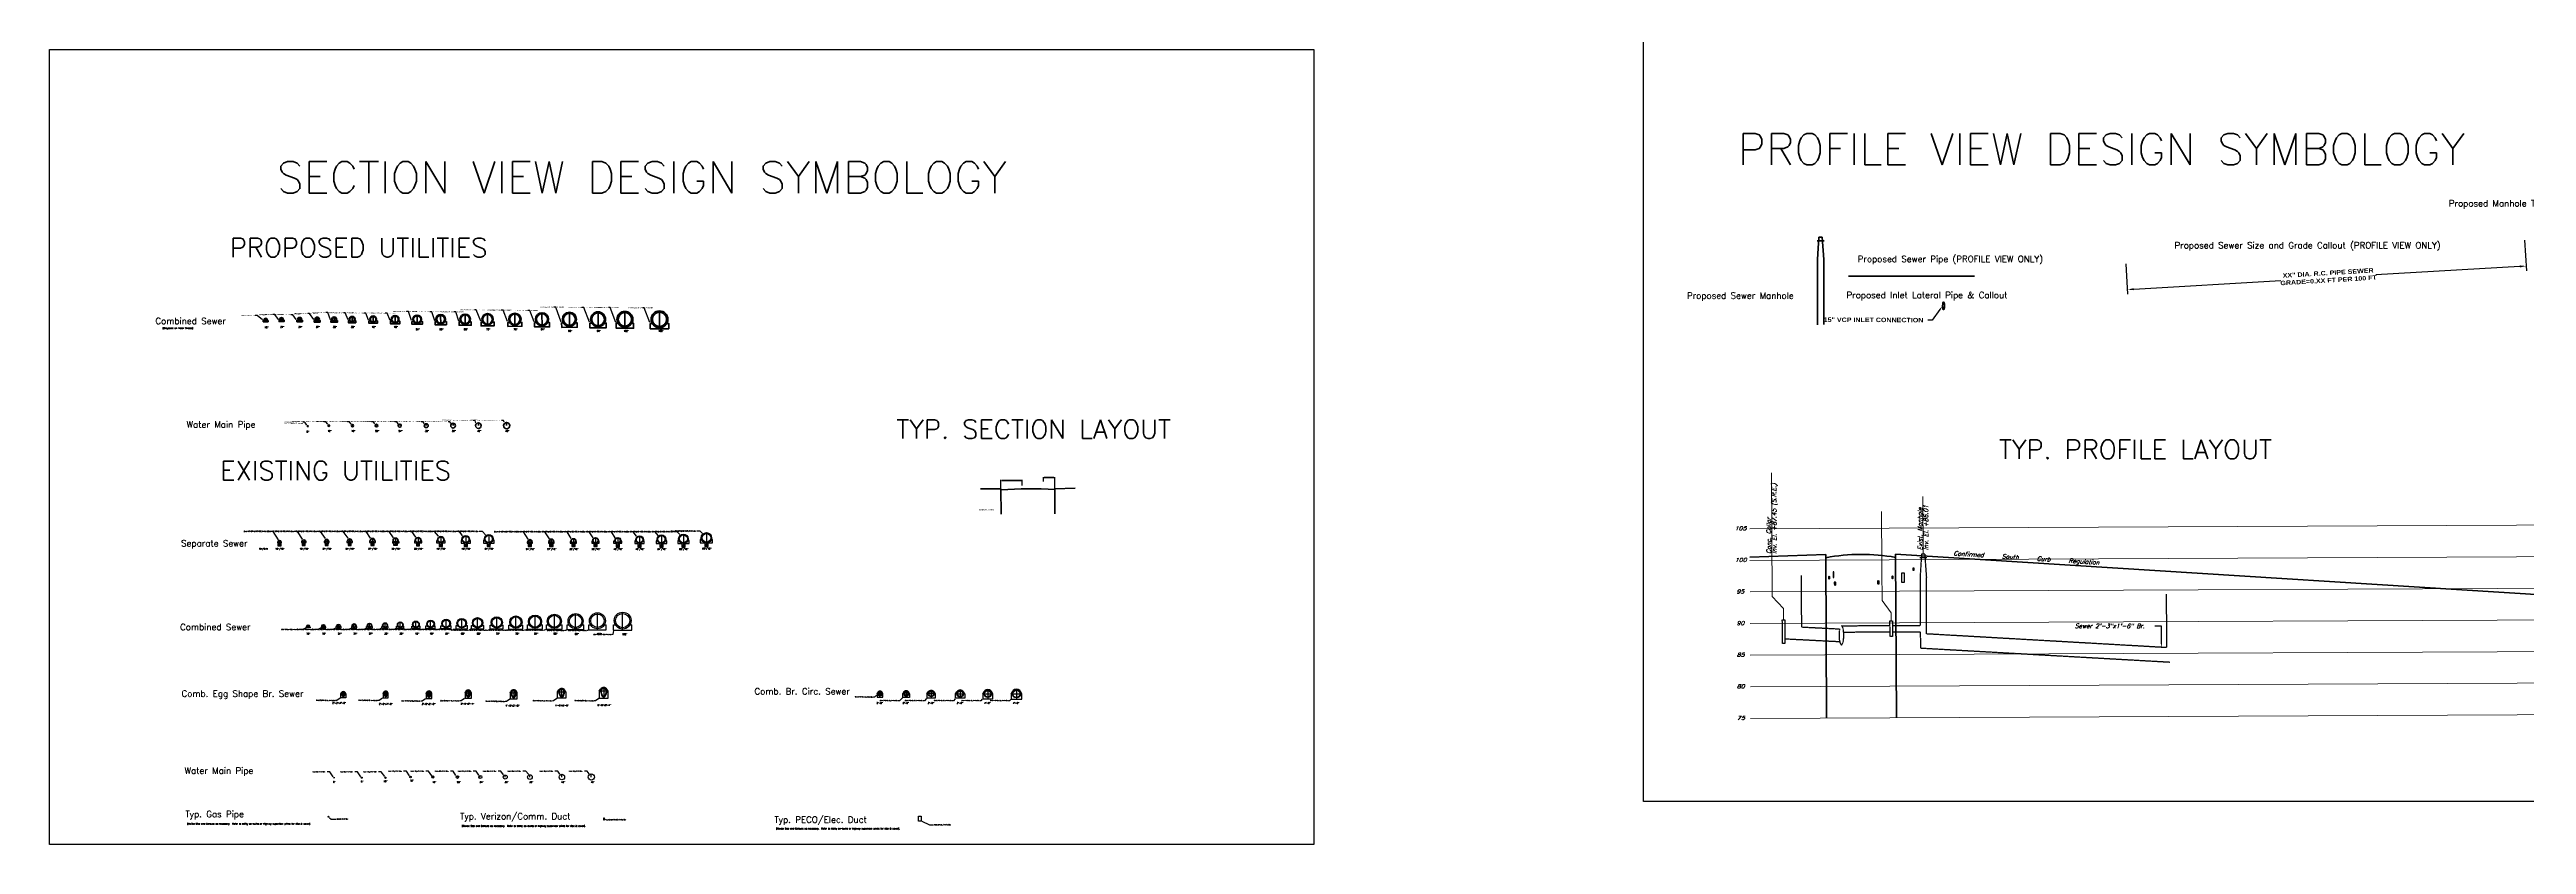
# Model space of a CAD drawing. Header units: feet. Extents: x 2209 to 2699904, y 6315 to 264949.
# Drawn here: x 2209 to 3776, y 6315 to 6818 of the extents above; entities that cross this region are included whole.
import ezdxf
from ezdxf import colors
from ezdxf.entities.mleader import LeaderData, LeaderLine
from ezdxf.math import Vec2, Vec3

# ---------------------------------------------------------------- set-up
doc = ezdxf.new("R2010")
doc.units = ezdxf.units.FT
doc.header["$MEASUREMENT"] = 0
for name, pattern in [('GAS', [1.0625, 0.625, -0.0625, 0.125, -0.0625, 0.125, -0.0625]), ('S', [0.4, 0.35, -0.05]), ('WATER', [1, 0.75, -0.0625, 0.125, -0.0625]), ('WSPHANTOM2', [1.5, 0.625, -0.125, 0.125, -0.125, 0.125, -0.125, 0.125, -0.125])]:
    doc.linetypes.add(name, pattern=pattern)
doc.layers.add('C-ANNO', color=7, linetype='Continuous')
doc.layers.add('C-ANNO-MATC-PATT', color=7, linetype='Continuous')
for name, color, linetype, lineweight in [('C-PROF-GRID', 1, 'Continuous', 20), ('C-PROF-SEWER-EX', 3, 'S', 50), ('C-PROF-TEXT', 6, 'Continuous', 25), ('C-PROP-SEWER-TEXT', 3, 'Continuous', 40), ('C-PROP-WATER-TEXT', 3, 'Continuous', 50), ('C-SSWR-PIPE', 52, 'Continuous', 70), ('C-SSWR-TEXT', 3, 'Continuous', 40), ('C-STRM-PIPE', 3, 'Continuous', 70), ('C-STRM-TEXT', 3, 'Continuous', 40), ('C-WATR-PIPE', 5, 'Continuous', 70), ('C-WATR-TEXT', 7, 'Continuous', 40), ('RC-CURB-200', 4, 'Continuous', 50), ('V-PROF-GRID', 1, 'Continuous', 20), ('V-PROF-GRID-TEXT', 2, 'Continuous', 15), ('V-UTIL-COMM', 30, 'WSPHANTOM2', 25), ('V-UTIL-COMM-TEXT', 30, 'Continuous', 25), ('V-UTIL-ELEC', 1, 'WSPHANTOM2', 25), ('V-UTIL-ELEC-TEXT', 1, 'Continuous', 25), ('V-UTIL-NGAS', 51, 'GAS', 25), ('V-UTIL-NGAS-TEXT', 51, 'Continuous', 25), ('V-UTIL-SCMB', 94, 'S', 25), ('V-UTIL-SCMB-TEXT', 94, 'Continuous', 25), ('V-UTIL-SPRT-SEWER', 94, 'S', 25), ('V-UTIL-WATR', 151, 'WATER', 25), ('V-UTIL-WATR-TEXT', 151, 'Continuous', 25)]:
    doc.layers.add(name, color=color, linetype=linetype, lineweight=lineweight)
doc.layers.add('V-ROAD-CURB', color=7, linetype='Continuous', lineweight=50, true_color=0xd99008)
doc.styles.add('PWD Proposed', font='ariblk.ttf')
doc.styles.add('PWD-Prop', font='ariblk.ttf', dxfattribs={"height": 0.14})
doc.styles.add('ROMANS', font='romans.shx', dxfattribs={"height": 1.20125e-07})
doc.styles.add('SL100', font='romans.shx', dxfattribs={"oblique": 17, "height": 2})
doc.styles.add('SL120', font='romans.shx', dxfattribs={"oblique": 17, "height": 2.4})
doc.styles.add('SL60', font='simplex.shx', dxfattribs={"oblique": 15, "height": 1.2})
doc.styles.get("Standard").update_dxf_attribs({"font": 'simplex.shx'})
doc.styles.add('Standard_SL', font='romans.shx', dxfattribs={"oblique": 20})
doc.dimstyles.new('PWD-Prop-Prof', dxfattribs={"dimscale": 0, "dimtxt": 0.14, "dimasz": 0.2, "dimexe": 0.15, "dimexo": 0.05, "dimgap": 0, "dimtad": 0, "dimdec": 0, "dimlfac": 12, "dimzin": 1, "dimdsep": 46, "dimlunit": 4, "dimtxsty": 'PWD-Prop', "dimcen": 0, "dimclrt": 256, "dimadec": 1, "dimazin": 0, "dimtfac": 0.14, "dimtdec": 0, "dimtmove": 2, "dimatfit": 3, "dimfxl": 1, "dimtolj": 1, "dimtzin": 1, "dimarcsym": 0})
doc.dimstyles.new('Section - Existing', dxfattribs={"dimtxt": 0.12, "dimasz": 0.12, "dimexe": 0.1, "dimexo": 0.08, "dimgap": 0.015, "dimtad": 1, "dimdec": 0, "dimlfac": 12, "dimzin": 7, "dimdsep": 46, "dimlunit": 4, "dimtxsty": 'Standard_SL', "dimcen": 0.09, "dimclrd": 256, "dimclre": 256, "dimclrt": 256, "dimaunit": 1, "dimadec": 0, "dimazin": 0, "dimtfac": 1.5, "dimtdec": 0, "dimtix": 1, "dimtofl": 0, "dimtmove": 2, "dimatfit": 3, "dimfxl": 1, "dimtolj": 1, "dimtzin": 7, "dimlwd": -1, "dimarcsym": 0})

# ---------------------------------------------------------------- blocks, each defined once
blk = doc.blocks.new('*U72')
at = {"layer": 'V-UTIL-SCMB', "linetype": 'Continuous', "flags": 128}
blk.add_lwpolyline([(-0.165, 0), (0.165, 0)], dxfattribs=at)
blk = doc.blocks.new('*U73')
at = {"layer": 'V-UTIL-SCMB', "color": 0, "linetype": 'ByBlock', "lineweight": -2, "transparency": 16777216}
for p, rotation in [((2377.8, 6441.3), 89.99999999999993), ((2376.5, 6440.2), 164.9999999999999), ((2376.4, 6439.8), 180), ((2376.5, 6439.5), 194.9999999999999), ((2376.6, 6440.5), 149.9999999999999), ((2376.6, 6439.1), 209.9999999999998), ((2376.8, 6440.8), 134.9999999999999), ((2376.8, 6438.8), 224.9999999999998), ((2377.1, 6441.1), 119.9999999999999), ((2377.1, 6438.6), 239.9999999999998), ((2377.5, 6441.2), 105), ((2377.5, 6438.5), 254.9999999999997), ((2377.8, 6438.4), 269.9999999999997), ((2378.2, 6441.2), 74.99999999999993), ((2378.2, 6438.5), 284.9999999999997), ((2378.5, 6441.1), 59.99999999999993), ((2378.5, 6438.6), 299.9999999999997), ((2378.8, 6440.8), 44.99999999999995), ((2378.8, 6438.8), 314.9999999999997), ((2379.1, 6440.5), 29.99999999999993), ((2379.1, 6439.1), 329.9999999999996), ((2379.2, 6440.2), 14.99999999999992), ((2379.2, 6439.5), 344.9999999999996)]:
    blk.add_blockref('*U72', p, dxfattribs=dict(at, rotation=rotation))
blk.add_blockref('*U72', (2379.2, 6439.8), dxfattribs=at)
blk = doc.blocks.new('*U74')
at = {"layer": 'V-UTIL-SCMB', "flags": 128}
blk.add_lwpolyline([(-0.165, 0), (0.165, 0)], dxfattribs=at)
blk = doc.blocks.new('*U75')
at = {"layer": 'V-UTIL-SCMB', "color": 0, "linetype": 'ByBlock', "lineweight": -2, "transparency": 16777216}
for p, rotation in [((2393.1, 6441.4), 110.7692307692306), ((2393.5, 6441.5), 96.92307692307676), ((2393.9, 6441.5), 83.07692307692291), ((2394.3, 6441.4), 69.23076923076906), ((2392.1, 6440.2), 166.153846153846), ((2392, 6439.8), 180), ((2392.1, 6439.4), 193.8461538461536), ((2392.2, 6440.6), 152.3076923076921), ((2392.2, 6439.1), 207.6923076923075), ((2392.4, 6440.9), 138.4615384615383), ((2392.4, 6438.7), 221.5384615384613), ((2392.7, 6441.2), 124.6153846153844), ((2392.7, 6438.5), 235.3846153846152), ((2393.1, 6438.3), 249.230769230769), ((2393.5, 6438.2), 263.0769230769228), ((2393.9, 6438.2), 276.9230769230766), ((2394.3, 6438.3), 290.7692307692305), ((2394.6, 6441.2), 55.38461538461525), ((2394.6, 6438.5), 304.6153846153842), ((2394.9, 6440.9), 41.53846153846145), ((2394.9, 6438.7), 318.4615384615381), ((2395.2, 6440.6), 27.69230769230766), ((2395.2, 6439.1), 332.3076923076919), ((2395.3, 6440.2), 13.84615384615385), ((2395.3, 6439.4), 346.1538461538456)]:
    blk.add_blockref('*U74', p, dxfattribs=dict(at, rotation=rotation))
blk.add_blockref('*U74', (2395.4, 6439.8), dxfattribs=at)
blk = doc.blocks.new('*U76')
at = {"layer": 'V-UTIL-SCMB', "flags": 128}
blk.add_lwpolyline([(-0.165, 0), (0.165, 0)], dxfattribs=at)
blk = doc.blocks.new('*U77')
at = {"layer": 'V-UTIL-SCMB', "color": 0, "linetype": 'ByBlock', "lineweight": -2, "transparency": 16777216}
for p, rotation in [((2410.9, 6441.3), 128.5714285714284), ((2411.2, 6441.6), 115.7142857142856), ((2411.6, 6441.7), 102.8571428571427), ((2412.1, 6441.8), 89.99999999999984), ((2412.5, 6441.7), 77.14285714285701), ((2412.9, 6441.6), 64.28571428571415), ((2413.3, 6441.3), 51.42857142857133), ((2410.2, 6440.3), 167.1428571428569), ((2410.1, 6439.8), 180), ((2410.2, 6439.4), 192.8571428571425), ((2410.3, 6440.7), 154.285714285714), ((2410.3, 6439), 205.7142857142854), ((2410.6, 6441), 141.4285714285712), ((2410.6, 6438.6), 218.5714285714283), ((2410.9, 6438.3), 231.4285714285711), ((2411.2, 6438.1), 244.2857142857139), ((2411.6, 6438), 257.1428571428568), ((2412.1, 6437.9), 269.9999999999996), ((2412.5, 6438), 282.8571428571424), ((2412.9, 6438.1), 295.7142857142853), ((2413.3, 6438.3), 308.5714285714282), ((2413.6, 6441), 38.57142857142851), ((2413.6, 6438.6), 321.428571428571), ((2413.8, 6440.7), 25.71428571428568), ((2413.8, 6439), 334.2857142857139), ((2413.9, 6440.3), 12.85714285714285), ((2413.9, 6439.4), 347.1428571428568)]:
    blk.add_blockref('*U76', p, dxfattribs=dict(at, rotation=rotation))
blk.add_blockref('*U76', (2414, 6439.8), dxfattribs=at)
blk = doc.blocks.new('*U78')
at = {"layer": 'V-UTIL-SCMB', "linetype": 'Continuous', "flags": 128}
blk.add_lwpolyline([(-0.165, 0), (0.165, 0)], dxfattribs=at)
blk = doc.blocks.new('*U79')
at = {"layer": 'V-UTIL-SCMB', "color": 0, "linetype": 'ByBlock', "lineweight": -2, "transparency": 16777216}
for p, rotation in [((2428, 6441.5), 131.9999999999995), ((2428.4, 6441.7), 119.9999999999995), ((2428.8, 6441.9), 107.9999999999996), ((2429.2, 6442), 95.99999999999966), ((2429.7, 6442), 83.99999999999977), ((2430.1, 6441.9), 71.99999999999982), ((2430.6, 6441.7), 59.99999999999983), ((2430.9, 6441.5), 47.99999999999986), ((2427.3, 6439.8), 180), ((2427.4, 6440.3), 167.9999999999995), ((2427.4, 6439.4), 191.9999999999994), ((2427.5, 6440.7), 155.9999999999995), ((2427.5, 6439), 203.9999999999994), ((2427.7, 6441.1), 143.9999999999995), ((2427.7, 6438.6), 215.9999999999995), ((2428, 6438.2), 227.9999999999994), ((2428.4, 6438), 239.9999999999994), ((2428.8, 6437.8), 251.9999999999993), ((2429.2, 6437.7), 263.9999999999993), ((2429.7, 6437.7), 275.9999999999993), ((2430.1, 6437.8), 287.9999999999991), ((2430.6, 6438), 299.9999999999992), ((2430.9, 6438.2), 311.9999999999991), ((2431.2, 6441.1), 35.99999999999984), ((2431.2, 6438.6), 323.9999999999992), ((2431.4, 6440.7), 23.99999999999991), ((2431.4, 6439), 335.9999999999992), ((2431.6, 6440.3), 11.99999999999993), ((2431.6, 6439.4), 347.9999999999991)]:
    blk.add_blockref('*U78', p, dxfattribs=dict(at, rotation=rotation))
blk.add_blockref('*U78', (2431.6, 6439.8), dxfattribs=at)
blk = doc.blocks.new('*U80')
at = {"layer": 'V-UTIL-SCMB', "linetype": 'Continuous', "flags": 128}
blk.add_lwpolyline([(-0.165, 0), (0.165, 0)], dxfattribs=at)
blk = doc.blocks.new('*U81')
at = {"layer": 'V-UTIL-SCMB', "color": 0, "linetype": 'ByBlock', "lineweight": -2, "transparency": 16777216}
for p, rotation in [((2445.9, 6441.5), 134.9999999999997), ((2446.3, 6441.8), 123.7499999999998), ((2446.7, 6442.1), 112.4999999999998), ((2447.1, 6442.2), 101.2499999999998), ((2447.6, 6442.3), 89.9999999999998), ((2448.1, 6442.2), 78.7499999999998), ((2448.5, 6442.1), 67.4999999999998), ((2449, 6441.8), 56.24999999999984), ((2449.3, 6441.5), 44.99999999999991), ((2445.2, 6439.8), 180), ((2445.2, 6440.3), 168.7499999999997), ((2445.2, 6439.4), 191.2499999999997), ((2445.4, 6440.8), 157.4999999999997), ((2445.4, 6438.9), 202.4999999999997), ((2445.6, 6441.2), 146.2499999999997), ((2445.6, 6438.5), 213.7499999999995), ((2445.9, 6438.1), 224.9999999999995), ((2446.3, 6437.8), 236.2499999999994), ((2446.7, 6437.6), 247.4999999999993), ((2447.1, 6437.5), 258.7499999999995), ((2447.6, 6437.4), 269.9999999999994), ((2448.1, 6437.5), 281.2499999999995), ((2448.5, 6437.6), 292.4999999999995), ((2449, 6437.8), 303.7499999999994), ((2449.3, 6438.1), 314.9999999999994), ((2449.6, 6441.2), 33.74999999999996), ((2449.6, 6438.5), 326.2499999999994), ((2449.8, 6440.8), 22.49999999999999), ((2449.8, 6438.9), 337.4999999999993), ((2450, 6440.3), 11.25000000000001), ((2450, 6439.4), 348.7499999999993)]:
    blk.add_blockref('*U80', p, dxfattribs=dict(at, rotation=rotation))
blk.add_blockref('*U80', (2450, 6439.8), dxfattribs=at)
blk = doc.blocks.new('*U82')
at = {"layer": 'V-UTIL-SCMB', "linetype": 'Continuous', "flags": 128}
blk.add_lwpolyline([(-0.2, 0), (0.2, 0)], dxfattribs=at)
blk = doc.blocks.new('*U83')
at = {"layer": 'V-UTIL-SCMB', "color": 0, "linetype": 'ByBlock', "lineweight": -2, "transparency": 16777216}
for p, rotation in [((2453.6, 6383.5), 149.9999999999998), ((2453.5, 6383.3), 164.9999999999997), ((2453.7, 6383.7), 134.9999999999998), ((2453.9, 6383.9), 119.9999999999998), ((2454.1, 6384), 104.9999999999998), ((2454.3, 6384), 89.9999999999999), ((2454.6, 6384), 74.99999999999991), ((2454.8, 6384), 59.99999999999992), ((2455, 6383.8), 44.99999999999992), ((2455.2, 6383.7), 29.99999999999995), ((2455.3, 6383.5), 14.99999999999997)]:
    blk.add_blockref('*U82', p, dxfattribs=dict(at, rotation=rotation))
blk.add_blockref('*U82', (2455.3, 6383.2), dxfattribs=at)
blk = doc.blocks.new('*U84')
at = {"layer": 'V-UTIL-SCMB', "linetype": 'Continuous', "flags": 128}
blk.add_lwpolyline([(0.165, 0), (-0.165, 0)], dxfattribs=at)
blk = doc.blocks.new('*U85')
at = {"layer": 'V-UTIL-SCMB', "color": 0, "linetype": 'ByBlock', "lineweight": -2, "transparency": 16777216}
for p, rotation in [((2453.2, 6383.1), 180), ((2453.2, 6383.4), 167.1428571428568), ((2453.3, 6383.7), 154.285714285714), ((2453.5, 6383.9), 141.4285714285712), ((2453.7, 6384.1), 128.5714285714283), ((2453.9, 6384.3), 115.7142857142855), ((2454.2, 6384.3), 102.8571428571427), ((2454.4, 6384.4), 89.9999999999999), ((2454.7, 6384.3), 77.14285714285707), ((2455, 6384.3), 64.2857142857142), ((2455.2, 6384.1), 51.42857142857133), ((2455.4, 6383.9), 38.57142857142851), ((2455.6, 6383.7), 25.71428571428572), ((2455.6, 6383.4), 12.85714285714285)]:
    blk.add_blockref('*U84', p, dxfattribs=dict(at, rotation=rotation))
blk.add_blockref('*U84', (2455.7, 6383.1), dxfattribs=at)
blk = doc.blocks.new('*U86')
at = {"layer": 'V-UTIL-SCMB', "linetype": 'Continuous', "flags": 128}
blk.add_lwpolyline([(0.2, 0), (-0.2, 0)], dxfattribs=at)
blk = doc.blocks.new('*U87')
at = {"layer": 'V-UTIL-SCMB', "color": 0, "linetype": 'ByBlock', "lineweight": -2, "transparency": 16777216}
for p, rotation in [((2467.3, 6383.2), 163.6363636363634), ((2467.3, 6383.5), 147.2727272727271), ((2467.5, 6383.7), 130.9090909090907), ((2467.7, 6383.9), 114.5454545454544), ((2467.9, 6384.1), 98.18181818181803), ((2468.2, 6384.1), 81.8181818181817), ((2468.5, 6384.1), 65.4545454545454), ((2468.7, 6384), 49.09090909090904), ((2469, 6383.8), 32.72727272727265), ((2469.1, 6383.6), 16.36363636363632)]:
    blk.add_blockref('*U86', p, dxfattribs=dict(at, rotation=rotation))
blk.add_blockref('*U86', (2469.2, 6383.3), dxfattribs=at)
blk = doc.blocks.new('*U88')
at = {"layer": 'V-UTIL-SCMB', "linetype": 'Continuous', "flags": 128}
blk.add_lwpolyline([(0.2, 0), (-0.2, 0)], dxfattribs=at)
blk = doc.blocks.new('*U89')
at = {"layer": 'V-UTIL-SCMB', "color": 0, "linetype": 'ByBlock', "lineweight": -2, "transparency": 16777216}
for p, rotation in [((2442.6, 6383.4), 167.9999999999996), ((2442.6, 6383.1), 180), ((2442.7, 6383.7), 155.9999999999997), ((2442.8, 6383.9), 143.9999999999998), ((2443, 6384.1), 131.9999999999998), ((2443.2, 6384.3), 119.9999999999998), ((2443.5, 6384.4), 107.9999999999998), ((2443.7, 6384.5), 95.99999999999979), ((2444, 6384.5), 83.99999999999983), ((2444.3, 6384.4), 71.99999999999984), ((2444.6, 6384.3), 59.99999999999984), ((2444.8, 6384.1), 47.99999999999987), ((2445, 6383.9), 35.99999999999991), ((2445.1, 6383.7), 23.99999999999994), ((2445.2, 6383.4), 11.99999999999993)]:
    blk.add_blockref('*U88', p, dxfattribs=dict(at, rotation=rotation))
blk.add_blockref('*U88', (2445.2, 6383.1), dxfattribs=at)
blk = doc.blocks.new('*U90')
at = {"layer": 'V-UTIL-SCMB', "linetype": 'Continuous', "flags": 128}
blk.add_lwpolyline([(-0.1, 0.1), (0.1, -0.1)], dxfattribs=at)
blk = doc.blocks.new('*U91')
at = {"layer": 'V-UTIL-SCMB', "color": 0, "linetype": 'ByBlock', "lineweight": -2, "transparency": 16777216}
blk.add_blockref('*U90', (2469.1, 6381.2), dxfattribs=at)
for p, rotation in [((2469.3, 6381.5), 6.144999999999829), ((2469.5, 6381.8), 12.28999999999985), ((2469.6, 6382.1), 18.43499999999986), ((2469.7, 6382.5), 24.57999999999985), ((2469.7, 6383.1), 36.86999999999981), ((2469.7, 6382.8), 30.72499999999982)]:
    blk.add_blockref('*U90', p, dxfattribs=dict(at, rotation=rotation))
blk = doc.blocks.new('*U92')
at = {"layer": 'V-UTIL-SCMB', "linetype": 'Continuous', "flags": 128}
blk.add_lwpolyline([(0.165, 0), (-0.165, 0)], dxfattribs=at)
blk = doc.blocks.new('*U93')
at = {"layer": 'V-UTIL-SCMB', "color": 0, "linetype": 'ByBlock', "lineweight": -2, "transparency": 16777216}
for p, rotation in [((2467.5, 6383.5), 161.9999999999998), ((2467.4, 6383.1), 180), ((2467.6, 6383.8), 143.9999999999998), ((2467.9, 6384.1), 125.9999999999998), ((2468.2, 6384.2), 107.9999999999998), ((2468.6, 6384.3), 89.99999999999984), ((2468.9, 6384.2), 71.99999999999987), ((2469.3, 6384.1), 53.9999999999999), ((2469.5, 6383.8), 35.99999999999994), ((2469.7, 6383.5), 17.99999999999999)]:
    blk.add_blockref('*U92', p, dxfattribs=dict(at, rotation=rotation))
blk.add_blockref('*U92', (2469.7, 6383.1), dxfattribs=at)
blk = doc.blocks.new('*U94')
at = {"layer": 'V-UTIL-SCMB', "linetype": 'Continuous', "flags": 128}
blk.add_lwpolyline([(-0.1, 0.1), (0.1, -0.1)], dxfattribs=at)
blk = doc.blocks.new('*U95')
at = {"layer": 'V-UTIL-SCMB', "color": 0, "linetype": 'ByBlock', "lineweight": -2, "transparency": 16777216}
blk.add_blockref('*U94', (2469.1, 6381.2), dxfattribs=at)
for p, rotation in [((2469.3, 6381.5), 6.144999999999829), ((2469.5, 6381.8), 12.28999999999985), ((2469.6, 6382.1), 18.43499999999986), ((2469.7, 6382.5), 24.57999999999985), ((2469.7, 6383.1), 36.86999999999981), ((2469.7, 6382.8), 30.72499999999982)]:
    blk.add_blockref('*U94', p, dxfattribs=dict(at, rotation=rotation))
blk = doc.blocks.new('*U96')
at = {"layer": 'V-UTIL-SCMB', "linetype": 'Continuous', "flags": 128}
blk.add_lwpolyline([(0.132, 0.099), (-0.132, -0.099)], dxfattribs=at)
blk = doc.blocks.new('*U97')
at = {"layer": 'V-UTIL-SCMB', "color": 0, "linetype": 'ByBlock', "lineweight": -2, "transparency": 16777216}
blk.add_blockref('*U96', (2468, 6381.2), dxfattribs=at)
for p, rotation in [((2468.4, 6381), 35.41999999999998), ((2468.8, 6381), 70.83999999999999), ((2469.1, 6381.2), 106.26)]:
    blk.add_blockref('*U96', p, dxfattribs=dict(at, rotation=rotation))
blk = doc.blocks.new('*U98')
at = {"layer": 'V-UTIL-SCMB', "linetype": 'Continuous', "flags": 128}
blk.add_lwpolyline([(0.2, 0), (-0.2, 0)], dxfattribs=at)
blk = doc.blocks.new('*U99')
at = {"layer": 'V-UTIL-SCMB', "color": 0, "linetype": 'ByBlock', "lineweight": -2, "transparency": 16777216}
for p, rotation in [((2467.1, 6383.1), 180), ((2467.1, 6383.5), 166.153846153846), ((2467.3, 6383.8), 152.3076923076922), ((2467.5, 6384.1), 138.4615384615383), ((2467.7, 6384.4), 124.6153846153846), ((2468.1, 6384.5), 110.7692307692307), ((2468.4, 6384.6), 96.92307692307688), ((2468.8, 6384.6), 83.07692307692305), ((2469.1, 6384.5), 69.23076923076921), ((2469.4, 6384.4), 55.38461538461533), ((2469.7, 6384.1), 41.53846153846145), ((2469.9, 6383.8), 27.69230769230766), ((2470, 6383.5), 13.8461538461538)]:
    blk.add_blockref('*U98', p, dxfattribs=dict(at, rotation=rotation))
blk.add_blockref('*U98', (2470.1, 6383.1), dxfattribs=at)
blk = doc.blocks.new('*U100')
at = {"layer": 'V-UTIL-SCMB', "linetype": 'Continuous', "flags": 128}
blk.add_lwpolyline([(-0.1, 0.1), (0.1, -0.1)], dxfattribs=at)
blk = doc.blocks.new('*U101')
at = {"layer": 'V-UTIL-SCMB', "color": 0, "linetype": 'ByBlock', "lineweight": -2, "transparency": 16777216}
blk.add_blockref('*U100', (2469.5, 6380.9), dxfattribs=at)
for p, rotation in [((2469.7, 6381.2), 5.267142857142669), ((2469.9, 6381.5), 10.53428571428539), ((2470, 6381.8), 15.80142857142825), ((2470.2, 6382.5), 26.33571428571396), ((2470.1, 6382.1), 21.0685714285711), ((2470.2, 6383.1), 36.86999999999961), ((2470.2, 6382.8), 31.60285714285676)]:
    blk.add_blockref('*U100', p, dxfattribs=dict(at, rotation=rotation))
blk = doc.blocks.new('*U102')
at = {"layer": 'V-UTIL-SCMB', "linetype": 'Continuous', "flags": 128}
blk.add_lwpolyline([(-0.165, 0), (0.165, 0)], dxfattribs=at)
blk = doc.blocks.new('*U103')
at = {"layer": 'V-UTIL-SCMB', "color": 0, "linetype": 'ByBlock', "lineweight": -2, "transparency": 16777216}
for p, rotation in [((2467.6, 6383.1), 180), ((2467.6, 6383.5), 164.9999999999996), ((2467.8, 6383.8), 149.9999999999996), ((2468, 6384.1), 134.9999999999997), ((2468.3, 6384.3), 119.9999999999997), ((2468.6, 6384.4), 104.9999999999997), ((2468.9, 6384.5), 89.99999999999977), ((2469.3, 6384.4), 74.99999999999982), ((2469.6, 6384.3), 59.99999999999983), ((2469.9, 6384.1), 44.99999999999986), ((2470.1, 6383.8), 29.99999999999989), ((2470.2, 6383.5), 14.99999999999997)]:
    blk.add_blockref('*U102', p, dxfattribs=dict(at, rotation=rotation))
blk.add_blockref('*U102', (2470.2, 6383.1), dxfattribs=at)
blk = doc.blocks.new('*U104')
at = {"layer": 'V-UTIL-SCMB', "linetype": 'Continuous', "flags": 128}
blk.add_lwpolyline([(-0.1, 0.1), (0.1, -0.1)], dxfattribs=at)
blk = doc.blocks.new('*U105')
at = {"layer": 'V-UTIL-SCMB', "color": 0, "linetype": 'ByBlock', "lineweight": -2, "transparency": 16777216}
blk.add_blockref('*U104', (2469.5, 6380.9), dxfattribs=at)
for p, rotation in [((2469.7, 6381.2), 5.267142857142669), ((2469.9, 6381.5), 10.53428571428539), ((2470, 6381.8), 15.80142857142825), ((2470.2, 6382.5), 26.33571428571396), ((2470.1, 6382.1), 21.0685714285711), ((2470.2, 6383.1), 36.86999999999961), ((2470.2, 6382.8), 31.60285714285676)]:
    blk.add_blockref('*U104', p, dxfattribs=dict(at, rotation=rotation))
blk = doc.blocks.new('*U106')
at = {"layer": 'V-UTIL-SCMB', "linetype": 'Continuous', "flags": 128}
blk.add_lwpolyline([(0.1, 0.1), (-0.1, -0.1)], dxfattribs=at)
blk = doc.blocks.new('*U107')
at = {"layer": 'V-UTIL-SCMB', "color": 0, "linetype": 'ByBlock', "lineweight": -2, "transparency": 16777216}
blk.add_blockref('*U106', (2468.3, 6380.9), dxfattribs=at)
for p, rotation in [((2468.6, 6380.7), 26.56499999999997), ((2468.9, 6380.6), 53.12999999999995), ((2469.2, 6380.7), 79.69499999999995), ((2469.5, 6380.9), 106.2599999999999)]:
    blk.add_blockref('*U106', p, dxfattribs=dict(at, rotation=rotation))
blk = doc.blocks.new('*U108')
at = {"layer": 'V-UTIL-SCMB', "linetype": 'Continuous', "flags": 128}
blk.add_lwpolyline([(0.165, 0), (-0.165, 0)], dxfattribs=at)
blk = doc.blocks.new('*U109')
at = {"layer": 'V-UTIL-SCMB', "color": 0, "linetype": 'ByBlock', "lineweight": -2, "transparency": 16777216}
for p, rotation in [((2467.3, 6383.5), 166.1538461538459), ((2467.3, 6383.1), 180), ((2467.4, 6383.9), 152.3076923076921), ((2467.7, 6384.2), 138.4615384615383), ((2468, 6384.5), 124.6153846153844), ((2468.3, 6384.7), 110.7692307692306), ((2468.7, 6384.8), 96.92307692307676), ((2469.1, 6384.8), 83.07692307692292), ((2469.5, 6384.7), 69.23076923076913), ((2469.9, 6384.5), 55.38461538461532), ((2470.2, 6384.2), 41.53846153846148), ((2470.4, 6383.9), 27.69230769230761), ((2470.5, 6383.5), 13.84615384615382)]:
    blk.add_blockref('*U108', p, dxfattribs=dict(at, rotation=rotation))
blk.add_blockref('*U108', (2470.6, 6383.1), dxfattribs=at)
blk = doc.blocks.new('*U110')
at = {"layer": 'V-UTIL-SCMB', "linetype": 'Continuous', "flags": 128}
blk.add_lwpolyline([(-0.1, 0.1), (0.1, -0.1)], dxfattribs=at)
blk = doc.blocks.new('*U111')
at = {"layer": 'V-UTIL-SCMB', "color": 0, "linetype": 'ByBlock', "lineweight": -2, "transparency": 16777216}
blk.add_blockref('*U110', (2469.9, 6380.6), dxfattribs=at)
for p, rotation in [((2470.1, 6380.9), 5.267142857142808), ((2470.3, 6381.3), 10.53428571428553), ((2470.5, 6381.6), 15.80142857142828), ((2470.6, 6382), 21.06857142857109), ((2470.7, 6382.4), 26.33571428571398), ((2470.7, 6383.1), 36.86999999999949), ((2470.7, 6382.7), 31.60285714285669)]:
    blk.add_blockref('*U110', p, dxfattribs=dict(at, rotation=rotation))
blk = doc.blocks.new('*U112')
at = {"layer": 'V-UTIL-SCMB', "linetype": 'Continuous', "flags": 128}
blk.add_lwpolyline([(0.2, 0), (-0.2, 0)], dxfattribs=at)
blk = doc.blocks.new('*U113')
at = {"layer": 'V-UTIL-SCMB', "color": 0, "linetype": 'ByBlock', "lineweight": -2, "transparency": 16777216}
for p, rotation in [((2467.8, 6383.5), 166.1538461538458), ((2467.9, 6383.8), 152.307692307692), ((2468.1, 6384.1), 138.4615384615381), ((2468.4, 6384.4), 124.6153846153844), ((2468.7, 6384.5), 110.7692307692305), ((2469.1, 6384.6), 96.92307692307676), ((2469.4, 6384.6), 83.07692307692297), ((2469.8, 6384.5), 69.23076923076913), ((2470.1, 6384.4), 55.38461538461532), ((2470.4, 6384.1), 41.53846153846146), ((2470.6, 6383.8), 27.69230769230759), ((2470.7, 6383.5), 13.8461538461538)]:
    blk.add_blockref('*U112', p, dxfattribs=dict(at, rotation=rotation))
blk.add_blockref('*U112', (2470.7, 6383.1), dxfattribs=at)
blk = doc.blocks.new('*U114')
at = {"layer": 'V-UTIL-SCMB', "linetype": 'Continuous', "flags": 128}
blk.add_lwpolyline([(-0.1, 0.1), (0.1, -0.1)], dxfattribs=at)
blk = doc.blocks.new('*U115')
at = {"layer": 'V-UTIL-SCMB', "color": 0, "linetype": 'ByBlock', "lineweight": -2, "transparency": 16777216}
blk.add_blockref('*U114', (2469.9, 6380.6), dxfattribs=at)
for p, rotation in [((2470.1, 6380.9), 5.267142857142808), ((2470.3, 6381.3), 10.53428571428553), ((2470.5, 6381.6), 15.80142857142828), ((2470.6, 6382), 21.06857142857109), ((2470.7, 6382.4), 26.33571428571398), ((2470.7, 6383.1), 36.86999999999949), ((2470.7, 6382.7), 31.60285714285669)]:
    blk.add_blockref('*U114', p, dxfattribs=dict(at, rotation=rotation))
blk = doc.blocks.new('*U116')
at = {"layer": 'V-UTIL-SCMB', "linetype": 'Continuous', "flags": 128}
blk.add_lwpolyline([(-0.1, -0.1), (0.1, 0.1)], dxfattribs=at)
blk = doc.blocks.new('*U117')
at = {"layer": 'V-UTIL-SCMB', "color": 0, "linetype": 'ByBlock', "lineweight": -2, "transparency": 16777216}
blk.add_blockref('*U116', (2468.6, 6380.6), dxfattribs=at)
for p, rotation in [((2468.9, 6380.4), 26.56499999999998), ((2469.2, 6380.3), 53.13), ((2469.6, 6380.4), 79.695), ((2469.9, 6380.6), 106.26)]:
    blk.add_blockref('*U116', p, dxfattribs=dict(at, rotation=rotation))
blk = doc.blocks.new('*U118')
at = {"layer": 'V-UTIL-SCMB', "linetype": 'Continuous', "flags": 128}
blk.add_lwpolyline([(0.2, 0), (-0.2, 0)], dxfattribs=at)
blk = doc.blocks.new('*U119')
at = {"layer": 'V-UTIL-SCMB', "color": 0, "linetype": 'ByBlock', "lineweight": -2, "transparency": 16777216}
for p, rotation in [((2467.5, 6383.5), 167.9999999999992), ((2467.4, 6383.1), 180), ((2467.6, 6383.9), 155.9999999999994), ((2467.8, 6384.2), 143.9999999999994), ((2468, 6384.5), 131.9999999999995), ((2468.3, 6384.7), 119.9999999999996), ((2468.7, 6384.9), 107.9999999999995), ((2469.1, 6385), 95.99999999999959), ((2469.4, 6385), 83.99999999999963), ((2469.8, 6384.9), 71.99999999999966), ((2470.2, 6384.7), 59.99999999999978), ((2470.5, 6384.5), 47.99999999999986), ((2470.7, 6384.2), 35.99999999999992), ((2470.9, 6383.9), 23.99999999999997), ((2471, 6383.5), 11.99999999999996)]:
    blk.add_blockref('*U118', p, dxfattribs=dict(at, rotation=rotation))
blk.add_blockref('*U118', (2471.1, 6383.1), dxfattribs=at)
blk = doc.blocks.new('*U120')
at = {"layer": 'V-UTIL-SCMB', "linetype": 'Continuous', "flags": 128}
blk.add_lwpolyline([(-0.1, 0.1), (0.1, -0.1)], dxfattribs=at)
blk = doc.blocks.new('*U121')
at = {"layer": 'V-UTIL-SCMB', "color": 0, "linetype": 'ByBlock', "lineweight": -2, "transparency": 16777216}
blk.add_blockref('*U120', (2470.3, 6380.3), dxfattribs=at)
for p, rotation in [((2470.6, 6380.7), 5.267142857142669), ((2470.8, 6381.1), 10.53428571428556), ((2470.9, 6381.5), 15.80142857142837), ((2471.1, 6381.9), 21.06857142857114), ((2471.2, 6382.3), 26.33571428571391), ((2471.2, 6383.1), 36.86999999999966), ((2471.2, 6382.7), 31.60285714285677)]:
    blk.add_blockref('*U120', p, dxfattribs=dict(at, rotation=rotation))
blk = doc.blocks.new('*U122')
at = {"layer": 'V-UTIL-SCMB', "linetype": 'Continuous', "flags": 128}
blk.add_lwpolyline([(0.165, 0), (-0.165, 0)], dxfattribs=at)
blk = doc.blocks.new('*U123')
at = {"layer": 'V-UTIL-SCMB', "color": 0, "linetype": 'ByBlock', "lineweight": -2, "transparency": 16777216}
for p, rotation in [((2468, 6383.6), 164.9999999999997), ((2467.9, 6383.1), 180), ((2468.1, 6384), 149.9999999999998), ((2468.4, 6384.3), 134.9999999999999), ((2468.7, 6384.6), 120), ((2469.1, 6384.7), 105), ((2469.6, 6384.8), 89.99999999999997), ((2470, 6384.7), 74.99999999999996), ((2470.4, 6384.6), 59.99999999999996), ((2470.8, 6384.3), 44.99999999999999), ((2471, 6384), 30.00000000000003), ((2471.2, 6383.6), 15.00000000000002)]:
    blk.add_blockref('*U122', p, dxfattribs=dict(at, rotation=rotation))
blk.add_blockref('*U122', (2471.2, 6383.1), dxfattribs=at)
blk = doc.blocks.new('*U124')
at = {"layer": 'V-UTIL-SCMB', "linetype": 'Continuous', "flags": 128}
blk.add_lwpolyline([(-0.1, 0.1), (0.1, -0.1)], dxfattribs=at)
blk = doc.blocks.new('*U125')
at = {"layer": 'V-UTIL-SCMB', "color": 0, "linetype": 'ByBlock', "lineweight": -2, "transparency": 16777216}
blk.add_blockref('*U124', (2470.3, 6380.3), dxfattribs=at)
for p, rotation in [((2470.6, 6380.7), 5.267142857142669), ((2470.8, 6381.1), 10.53428571428556), ((2470.9, 6381.5), 15.80142857142837), ((2471.1, 6381.9), 21.06857142857114), ((2471.2, 6382.3), 26.33571428571391), ((2471.2, 6383.1), 36.86999999999966), ((2471.2, 6382.7), 31.60285714285677)]:
    blk.add_blockref('*U124', p, dxfattribs=dict(at, rotation=rotation))
blk = doc.blocks.new('*U126')
at = {"layer": 'V-UTIL-SCMB', "linetype": 'Continuous', "flags": 128}
blk.add_lwpolyline([(-0.1, -0.1), (0.1, 0.1)], dxfattribs=at)
blk = doc.blocks.new('*U127')
at = {"layer": 'V-UTIL-SCMB', "color": 0, "linetype": 'ByBlock', "lineweight": -2, "transparency": 16777216}
blk.add_blockref('*U126', (2468.8, 6380.3), dxfattribs=at)
for p, rotation in [((2469.2, 6380.1), 26.56499999999998), ((2469.6, 6380), 53.12999999999997), ((2470, 6380.1), 79.69499999999994), ((2470.3, 6380.3), 106.2599999999999)]:
    blk.add_blockref('*U126', p, dxfattribs=dict(at, rotation=rotation))
blk = doc.blocks.new('*U128')
at = {"layer": 'V-UTIL-SCMB', "linetype": 'Continuous', "flags": 128}
blk.add_lwpolyline([(0.165, 0), (-0.165, 0)], dxfattribs=at)
blk = doc.blocks.new('*U129')
at = {"layer": 'V-UTIL-SCMB', "color": 0, "linetype": 'ByBlock', "lineweight": -2, "transparency": 16777216}
for p, rotation in [((2467.6, 6383.1), 180), ((2467.6, 6383.6), 167.1428571428567), ((2467.8, 6384), 154.2857142857139), ((2468, 6384.4), 141.428571428571), ((2468.3, 6384.7), 128.5714285714282), ((2468.7, 6384.9), 115.7142857142854), ((2469.1, 6385.1), 102.8571428571425), ((2469.6, 6385.1), 89.99999999999964), ((2470, 6385.1), 77.14285714285683), ((2470.4, 6384.9), 64.28571428571401), ((2470.8, 6384.7), 51.42857142857124), ((2471.1, 6384.4), 38.57142857142843), ((2471.4, 6384), 25.71428571428565), ((2471.5, 6383.6), 12.85714285714285)]:
    blk.add_blockref('*U128', p, dxfattribs=dict(at, rotation=rotation))
blk.add_blockref('*U128', (2471.6, 6383.1), dxfattribs=at)
blk = doc.blocks.new('*U130')
at = {"layer": 'V-UTIL-SCMB', "linetype": 'Continuous', "flags": 128}
blk.add_lwpolyline([(-0.1, 0.1), (0.1, -0.1)], dxfattribs=at)
blk = doc.blocks.new('*U131')
at = {"layer": 'V-UTIL-SCMB', "color": 0, "linetype": 'ByBlock', "lineweight": -2, "transparency": 16777216}
blk.add_blockref('*U130', (2470.7, 6380), dxfattribs=at)
for p, rotation in [((2471, 6380.4), 5.267142857142669), ((2471.2, 6380.8), 10.53428571428549), ((2471.4, 6381.3), 15.80142857142825), ((2471.6, 6381.7), 21.06857142857109), ((2471.7, 6382.2), 26.33571428571397), ((2471.7, 6383.1), 36.86999999999964), ((2471.7, 6382.7), 31.60285714285679)]:
    blk.add_blockref('*U130', p, dxfattribs=dict(at, rotation=rotation))
blk = doc.blocks.new('*U132')
at = {"layer": 'V-UTIL-SCMB', "linetype": 'Continuous', "flags": 128}
blk.add_lwpolyline([(-0.165, 0), (0.165, 0)], dxfattribs=at)
blk = doc.blocks.new('*U133')
at = {"layer": 'V-UTIL-SCMB', "color": 0, "linetype": 'ByBlock', "lineweight": -2, "transparency": 16777216}
for p, rotation in [((2468.1, 6383.1), 180), ((2468.1, 6383.6), 164.9999999999998), ((2468.3, 6384), 149.9999999999998), ((2468.6, 6384.4), 134.9999999999999), ((2469, 6384.7), 119.9999999999998), ((2469.4, 6384.9), 104.9999999999998), ((2469.9, 6385), 89.99999999999984), ((2470.4, 6384.9), 74.99999999999983), ((2470.8, 6384.7), 59.99999999999987), ((2471.2, 6384.4), 44.99999999999992), ((2471.5, 6384), 29.99999999999994), ((2471.7, 6383.6), 14.99999999999997)]:
    blk.add_blockref('*U132', p, dxfattribs=dict(at, rotation=rotation))
blk.add_blockref('*U132', (2471.7, 6383.1), dxfattribs=at)
blk = doc.blocks.new('*U134')
at = {"layer": 'V-UTIL-SCMB', "linetype": 'Continuous', "flags": 128}
blk.add_lwpolyline([(0.165, 0), (-0.165, 0)], dxfattribs=at)
blk = doc.blocks.new('*U135')
at = {"layer": 'V-UTIL-SCMB', "color": 0, "linetype": 'ByBlock', "lineweight": -2, "transparency": 16777216}
for p, rotation in [((2467.8, 6383.6), 167.1428571428568), ((2467.8, 6383.1), 180), ((2468, 6384.1), 154.285714285714), ((2468.2, 6384.5), 141.4285714285711), ((2468.6, 6384.8), 128.5714285714283), ((2469, 6385.1), 115.7142857142855), ((2469.4, 6385.2), 102.8571428571427), ((2469.9, 6385.3), 89.99999999999984), ((2470.4, 6385.2), 77.14285714285701), ((2470.9, 6385.1), 64.28571428571418), ((2471.3, 6384.8), 51.42857142857137), ((2471.6, 6384.5), 38.57142857142851), ((2471.9, 6384.1), 25.71428571428562), ((2472, 6383.6), 12.85714285714277)]:
    blk.add_blockref('*U134', p, dxfattribs=dict(at, rotation=rotation))
blk.add_blockref('*U134', (2472.1, 6383.1), dxfattribs=at)
blk = doc.blocks.new('*U136')
at = {"layer": 'V-UTIL-SCMB', "linetype": 'Continuous', "flags": 128}
blk.add_lwpolyline([(-0.1, 0.1), (0.1, -0.1)], dxfattribs=at)
blk = doc.blocks.new('*U137')
at = {"layer": 'V-UTIL-SCMB', "color": 0, "linetype": 'ByBlock', "lineweight": -2, "transparency": 16777216}
blk.add_blockref('*U136', (2470.7, 6380), dxfattribs=at)
for p, rotation in [((2471, 6380.4), 5.267142857142669), ((2471.2, 6380.8), 10.53428571428549), ((2471.4, 6381.3), 15.80142857142825), ((2471.6, 6381.7), 21.06857142857109), ((2471.7, 6382.2), 26.33571428571397), ((2471.7, 6383.1), 36.86999999999964), ((2471.7, 6382.7), 31.60285714285679)]:
    blk.add_blockref('*U136', p, dxfattribs=dict(at, rotation=rotation))
blk = doc.blocks.new('*U138')
at = {"layer": 'V-UTIL-SCMB', "linetype": 'Continuous', "flags": 128}
blk.add_lwpolyline([(-0.1, -0.1), (0.1, 0.1)], dxfattribs=at)
blk = doc.blocks.new('*U139')
at = {"layer": 'V-UTIL-SCMB', "color": 0, "linetype": 'ByBlock', "lineweight": -2, "transparency": 16777216}
blk.add_blockref('*U138', (2469.1, 6380), dxfattribs=at)
for p, rotation in [((2469.5, 6379.7), 26.565), ((2469.9, 6379.6), 53.13), ((2470.4, 6379.7), 79.69499999999996), ((2470.7, 6380), 106.2599999999999)]:
    blk.add_blockref('*U138', p, dxfattribs=dict(at, rotation=rotation))
blk = doc.blocks.new('*U141')
for points in [[(-2, -14), (-1, 0)], [(-1, 0), (1, 0)], [(1, 0), (2, -14)], [(-2.2, -2.3), (2.2, -2.3)], [(-2, -14), (-2, -55.4)], [(2, -14), (2, -55.2)]]:
    blk.add_lwpolyline(points)
blk = doc.blocks.new('*D142')
at = {"layer": 'C-SSWR-TEXT', "color": 0, "lineweight": -2, "transparency": 16777216}
for p, q in [((3775.1, 6697.8), (3776.2, 6678.5)), ((3522.8, 6683), (3523.9, 6663.6)), ((3772.1, 6681.3), (3680.9, 6675.9)), ((3527.8, 6666.9), (3620.9, 6672.4))]:
    blk.add_line(p, q, dxfattribs=at)
at = {"layer": 'C-SSWR-TEXT', "color": 0, "transparency": 16777216}
for points in [[(3772, 6681.9), (3772.1, 6680.6), (3776.1, 6681.5)], [(3527.7, 6667.5), (3527.8, 6666.2), (3523.8, 6666.6)]]:
    blk.add_solid(points, dxfattribs=at)
at = {"layer": 'Defpoints', "color": 0, "transparency": 16777216}
for p in [(3775, 6698.8), (3522.7, 6684), (3776.1, 6681.5)]:
    blk.add_point(p, dxfattribs=at)
at = {"layer": 'C-SSWR-TEXT', "transparency": 16777216, "insert": (3650.9, 6674.8), "char_height": 2.8, "width": 125.331, "attachment_point": 5, "rotation": 3.3697, "style": 'PWD-Prop'}
blk.add_mtext('\\A1;XX" DIA. R.C. PIPE SEWER\\PGRADE=0.XX FT PER 100 FT', dxfattribs=at)
blk = doc.blocks.new('*D145')
at = {"layer": 'C-WATR-TEXT', "lineweight": -2, "transparency": 16777216}
for p, q in [((2811, 6540.7), (2811, 6546.2)), ((2824.4, 6542.7), (2824.4, 6546.2))]:
    blk.add_line(p, q, dxfattribs=at)
at = {"layer": 'C-WATR-TEXT', "transparency": 16777216}
blk.add_line((2811.5, 6545.8), (2823.9, 6545.8), dxfattribs=at)
for points in [[(2811.5, 6545.8), (2811.5, 6545.7), (2811, 6545.8)], [(2823.9, 6545.9), (2823.9, 6545.7), (2824.4, 6545.8)]]:
    blk.add_solid(points, dxfattribs=at)
at = {"layer": 'Defpoints', "color": 0, "transparency": 16777216}
for p in [(2811, 6540.4), (2824.4, 6545.8), (2824.4, 6542.4)]:
    blk.add_point(p, dxfattribs=at)
at = {"layer": 'C-WATR-TEXT', "transparency": 16777216, "insert": (2817.7, 6546.1), "char_height": 0.48, "attachment_point": 5, "rotation": 0.1776, "style": 'PWD Proposed'}
blk.add_mtext('\\A1;X\'-X"', dxfattribs=at)
blk = doc.blocks.new('*D146')
at = {"layer": 'C-PROP-SEWER-TEXT', "lineweight": -2, "transparency": 16777216}
for p, q in [((2837.9, 6545.1), (2837.9, 6548)), ((2845, 6540.9), (2845, 6548))]:
    blk.add_line(p, q, dxfattribs=at)
at = {"layer": 'C-PROP-SEWER-TEXT', "transparency": 16777216}
blk.add_line((2838.4, 6547.6), (2844.5, 6547.6), dxfattribs=at)
for points in [[(2838.4, 6547.7), (2838.4, 6547.5), (2837.9, 6547.6)], [(2844.5, 6547.7), (2844.5, 6547.5), (2845, 6547.6)]]:
    blk.add_solid(points, dxfattribs=at)
at = {"layer": 'Defpoints', "color": 0, "transparency": 16777216}
for p in [(2838, 6544.8), (2845, 6547.6), (2845, 6540.6)]:
    blk.add_point(p, dxfattribs=at)
at = {"layer": 'C-PROP-SEWER-TEXT', "transparency": 16777216, "insert": (2841.5, 6547.9), "char_height": 0.48, "attachment_point": 5, "rotation": 0.2313, "style": 'PWD Proposed'}
blk.add_mtext('\\A1;7\'-1"', dxfattribs=at)

msp = doc.modelspace()

# ---------------------------------------------------------------- linework, layer by layer
at = {"layer": 'C-ANNO-MATC-PATT', "flags": 128}
for points in [[(2209, 6818.5), (3009, 6818.5), (3009, 6315.481), (2209, 6315.481)], [(3217.569, 6827.595), (4017.569, 6827.595), (4017.569, 6342.642), (3217.569, 6342.642)]]:
    msp.add_lwpolyline(points, close=True, dxfattribs=at)
at = {"layer": 'C-PROF-GRID', "flags": 128}
msp.add_lwpolyline([(3394.294, 6535.689), (3394.482, 6499.123)], dxfattribs=at)
at = {"layer": 'C-PROF-SEWER-EX', "lineweight": 25}
msp.add_line((3396.787, 6496.787), (3392.298, 6496.795), dxfattribs=at)
at = {"layer": 'C-SSWR-PIPE', "linetype": 'Continuous', "flags": 128}
msp.add_lwpolyline([(3347.224, 6675.143), (3427.019, 6675.143)], dxfattribs=at)
at = {"layer": 'C-SSWR-PIPE', "flags": 128}
for points in [[(2344.915, 6647.054), (2344.257, 6647.051)], [(2344.257, 6647.051), (2344.26, 6646.218)], [(2347.26, 6646.23), (2344.26, 6646.218)], [(2345.751, 6648.474), (2345.76, 6646.224)], [(2347.257, 6647.063), (2346.599, 6647.061)], [(2347.257, 6647.063), (2347.26, 6646.23)], [(2354.84, 6647.27), (2354.19, 6647.267), (2354.194, 6646.35), (2357.444, 6646.364), (2357.44, 6647.28), (2356.791, 6647.278)], [(2355.809, 6648.895), (2355.819, 6646.357)], [(2366.16, 6647.165), (2365.495, 6647.162), (2365.498, 6646.204), (2368.998, 6646.218), (2368.995, 6647.177), (2368.329, 6647.174)], [(2367.237, 6649.041), (2367.248, 6646.211)], [(2377.136, 6647.102), (2376.477, 6647.099), (2376.482, 6646.058), (2380.232, 6646.073), (2380.227, 6647.115), (2379.569, 6647.112)], [(2378.344, 6649.187), (2378.357, 6646.065)], [(2387.736, 6646.997), (2387.019, 6646.995), (2387.024, 6645.911), (2391.107, 6645.928), (2391.102, 6647.011), (2390.386, 6647.008)], [(2389.051, 6649.333), (2389.065, 6645.92)], [(2398.873, 6646.875), (2398.125, 6646.872), (2398.13, 6645.622), (2402.8, 6645.641), (2402.795, 6646.891), (2402.048, 6646.888)], [(2400.449, 6649.621), (2400.465, 6645.631)], [(2411.894, 6646.745), (2411.083, 6646.742), (2411.089, 6645.325), (2416.419, 6645.347), (2416.413, 6646.764), (2415.602, 6646.76)], [(2413.735, 6649.916), (2413.754, 6645.336)], [(2425.592, 6646.574), (2424.685, 6646.571), (2424.691, 6644.987), (2430.691, 6645.012), (2430.685, 6646.595), (2429.777, 6646.591)], [(2427.67, 6650.208), (2427.691, 6645)], [(2439.271, 6646.407), (2438.269, 6646.403), (2438.276, 6644.653), (2444.946, 6644.677), (2444.939, 6646.43), (2443.938, 6646.426)], [(2441.588, 6650.499), (2441.611, 6644.665)], [(2453.891, 6646.281), (2452.906, 6646.277), (2452.914, 6644.318), (2460.08, 6644.347), (2460.072, 6646.306), (2459.087, 6646.302)], [(2456.471, 6650.791), (2456.497, 6644.333)], [(2469.119, 6646.155), (2468.106, 6646.151), (2468.115, 6643.984), (2475.865, 6644.015), (2475.856, 6646.182), (2474.844, 6646.178)], [(2471.961, 6651.083), (2471.99, 6644)], [(2483.087, 6645.984), (2482.023, 6645.979), (2482.032, 6643.649), (2490.362, 6643.683), (2490.353, 6646.013), (2489.289, 6646.009)], [(2486.166, 6651.374), (2486.197, 6643.666)], [(2500.128, 6645.819), (2499.013, 6645.815), (2499.024, 6643.315), (2507.94, 6643.351), (2507.93, 6645.851), (2506.815, 6645.846)], [(2503.448, 6651.666), (2503.482, 6643.333)], [(2516.999, 6645.69), (2515.859, 6645.685), (2515.87, 6642.977), (2525.37, 6643.015), (2525.359, 6645.724), (2524.22, 6645.719)], [(2520.584, 6651.961), (2520.62, 6642.996)], [(2534.102, 6645.525), (2533.034, 6645.521), (2533.046, 6642.688), (2542.879, 6642.728), (2542.867, 6645.561), (2541.799, 6645.556)], [(2537.924, 6652.249), (2537.962, 6642.708)], [(2551.967, 6645.4), (2550.872, 6645.395), (2550.884, 6642.395), (2561.301, 6642.437), (2561.288, 6645.437), (2560.194, 6645.433)], [(2556.051, 6652.541), (2556.092, 6642.416)], [(2568.664, 6645.274), (2567.584, 6645.27), (2567.597, 6642.103), (2578.513, 6642.147), (2578.5, 6645.314), (2577.42, 6645.309)], [(2573.012, 6652.833), (2573.055, 6642.125)], [(2590.309, 6645.106), (2589.095, 6645.101), (2589.108, 6641.81), (2600.774, 6641.857), (2600.761, 6645.148), (2599.547, 6645.144)], [(2594.896, 6653.124), (2594.941, 6641.833)]]:
    msp.add_lwpolyline(points, dxfattribs=at)
at = {"layer": 'C-SSWR-PIPE'}
for centre, radius in [((2345.755, 6647.516), 0.958), ((2345.755, 6647.516), 0.75), ((2355.813, 6647.791), 1.104), ((2355.813, 6647.791), 0.875), ((2367.242, 6647.791), 1.25), ((2367.242, 6647.791), 1), ((2378.35, 6647.791), 1.396), ((2378.35, 6647.791), 1.125), ((2389.058, 6647.791), 1.542), ((2389.058, 6647.791), 1.25), ((2400.457, 6647.791), 1.83), ((2400.457, 6647.791), 1.5), ((2413.744, 6647.791), 2.125), ((2413.744, 6647.791), 1.75), ((2427.68, 6647.791), 2.417), ((2427.68, 6647.791), 2), ((2441.599, 6647.791), 2.708), ((2441.599, 6647.791), 2.25), ((2456.483, 6647.791), 3), ((2456.483, 6647.791), 2.5), ((2471.975, 6647.791), 3.292), ((2471.975, 6647.791), 2.75), ((2486.181, 6647.791), 3.583), ((2486.181, 6647.791), 3), ((2503.464, 6647.791), 3.875), ((2503.464, 6647.791), 3.25), ((2520.601, 6647.791), 4.17), ((2520.601, 6647.791), 3.5), ((2537.942, 6647.791), 4.458), ((2537.942, 6647.791), 3.75), ((2556.071, 6647.791), 4.75), ((2556.071, 6647.791), 4), ((2573.032, 6647.791), 5.042), ((2573.032, 6647.791), 4.25), ((2594.917, 6647.791), 5.333), ((2594.917, 6647.791), 4.5)]:
    msp.add_circle(centre, radius, dxfattribs=at)
at = {"layer": 'C-STRM-PIPE'}
msp.add_ellipse((3407.453, 6656.331), major_axis=(0, 2.5), ratio=0.25, dxfattribs=at)
at = {"layer": 'C-WATR-PIPE', "flags": 128}
for points in [[(2498.195, 6580.5), (2498.195, 6582.5)], [(2372.446, 6580.121), (2372.446, 6580.454)], [(2385.709, 6580.5), (2385.709, 6581)], [(2400.718, 6580.5), (2400.718, 6581.165)], [(2415.837, 6580.5), (2415.837, 6581.335)], [(2430.594, 6580.5), (2430.594, 6581.5)], [(2447.335, 6580.5), (2447.335, 6581.75)], [(2464.31, 6580.5), (2464.31, 6582)], [(2480.354, 6580.5), (2480.354, 6582.25)]]:
    msp.add_lwpolyline(points, dxfattribs=at)
at = {"layer": 'C-WATR-PIPE'}
for centre, radius in [((2498.195, 6580.5), 2), ((2372.446, 6580.121), 0.333), ((2385.709, 6580.5), 0.5), ((2400.718, 6580.5), 0.665), ((2415.837, 6580.5), 0.835), ((2430.594, 6580.5), 1), ((2447.335, 6580.5), 1.25), ((2464.31, 6580.5), 1.5), ((2480.354, 6580.5), 1.75)]:
    msp.add_circle(centre, radius, dxfattribs=at)
at = {"layer": 'RC-CURB-200'}
for points in [[(2811.093, 6524.551), (2811.02, 6540.429), (2798.019, 6540.619)], [(2845.093, 6524.707), (2845.02, 6540.585), (2858.018, 6540.895)]]:
    msp.add_lwpolyline(points, dxfattribs=at)
at = {"layer": 'RC-CURB-200', "flags": 128}
msp.add_lwpolyline([(2811.022, 6539.929, -0.02941176), (2845.022, 6540.085, -2.54667155)], format="xyb", dxfattribs=at)
at = {"layer": 'V-PROF-GRID', "flags": 128}
for points in [[(3298.637, 6550.622), (3299.014, 6472.321), (3306.117, 6464.729), (3306.151, 6457.705)], [(3374.264, 6457.03), (3374.258, 6458.753), (3374.21, 6462.03), (3368.489, 6469.89), (3368.421, 6488.84), (3368.372, 6492.166), (3368.242, 6526.12)], [(3284.766, 6515.26), (3946.409, 6518.298)], [(3284.858, 6495.26), (3946.501, 6498.298)], [(3284.95, 6475.26), (3946.593, 6478.299)], [(3285.042, 6455.26), (3946.685, 6458.299)], [(3285.133, 6435.26), (3946.776, 6438.299)], [(3285.225, 6415.261), (3946.868, 6418.299)], [(3285.317, 6395.261), (3946.96, 6398.3)]]:
    msp.add_lwpolyline(points, dxfattribs=at)
at = {"layer": 'V-ROAD-CURB', "flags": 128}
for points in [[(3284.848, 6497.324), (3332.961, 6498.961)], [(3332.961, 6498.961), (3333.437, 6395.482)], [(3377.071, 6499.163), (3377.546, 6395.684)], [(3377.071, 6499.163), (3899.53, 6466.362)]]:
    msp.add_lwpolyline(points, dxfattribs=at)
at = {"layer": 'V-ROAD-CURB'}
msp.add_arc((3355.579, 6376.458), 122.606, 79.900041, 100.626224, dxfattribs=at)
at = {"layer": 'V-UTIL-COMM', "linetype": 'Continuous', "flags": 128}
msp.add_lwpolyline([(3337.636, 6488.097), (3337.653, 6484.427), (3338.07, 6484.429), (3338.053, 6488.099)], close=True, dxfattribs=at)
at = {"layer": 'V-UTIL-COMM', "linetype": 'Continuous'}
msp.add_lwpolyline([(2559.434, 6331.03), (2560.184, 6331.03), (2560.184, 6332.114), (2559.434, 6332.114), (2559.434, 6331.03)], dxfattribs=at)
at = {"layer": 'V-UTIL-ELEC', "linetype": 'Continuous', "flags": 128}
for points in [[(3388.569, 6490.458), (3388.577, 6488.788), (3388.16, 6488.786), (3388.153, 6490.456)], [(3380.827, 6481.531), (3382.66, 6481.539), (3382.634, 6487.209), (3380.801, 6487.201)]]:
    msp.add_lwpolyline(points, close=True, dxfattribs=at)
at = {"layer": 'V-UTIL-ELEC', "linetype": 'Continuous'}
msp.add_lwpolyline([(2758.89, 6333.459), (2760.557, 6333.459), (2760.557, 6330.292), (2758.89, 6330.292), (2758.89, 6333.459)], dxfattribs=at)
at = {"layer": 'V-UTIL-NGAS', "linetype": 'Continuous', "ltscale": 5}
msp.add_circle((2385.566, 6332.994), 0.333, dxfattribs=at)
at = {"layer": 'V-UTIL-NGAS', "linetype": 'Continuous'}
for centre in [(3335.03, 6484.319), (3375.139, 6484.503)]:
    msp.add_ellipse(centre, major_axis=(0.006, -1), ratio=0.24999989, dxfattribs=at)
at = {"layer": 'V-UTIL-SCMB', "linetype": 'Continuous', "ltscale": 5}
for p, q in [((2399.99, 6453.366), (2399.99, 6452.407)), ((2400.656, 6453.366), (2399.99, 6453.366)), ((2399.99, 6452.407), (2403.49, 6452.407)), ((2403.49, 6453.366), (2402.825, 6453.366)), ((2403.49, 6452.407), (2403.49, 6453.366))]:
    msp.add_line(p, q, dxfattribs=at)
at = {"layer": 'V-UTIL-SCMB', "linetype": 'Continuous'}
msp.add_line((2782.312, 6410.783), (2788.146, 6410.783), dxfattribs=at)
at = {"layer": 'V-UTIL-SCMB', "flags": 128}
for points in [[(3393.482, 6499.119), (3392.549, 6484.494)], [(3395.482, 6499.128), (3396.549, 6484.513)], [(3317.314, 6485.749), (3317.464, 6453.11), (3341.66, 6451.88)], [(3392.549, 6484.494), (3392.689, 6454.115)], [(3548.32, 6473.97), (3548.476, 6440.033), (3396.714, 6448.69), (3396.549, 6484.513)], [(3306.956, 6445.646), (3341.696, 6443.88)], [(3342.769, 6453.885), (3373.528, 6454.027)], [(3344.201, 6449.892), (3373.547, 6450.027)], [(3375.028, 6454.033), (3392.689, 6454.115)], [(3375.047, 6450.034), (3392.707, 6450.115)], [(3392.707, 6450.115), (3392.754, 6439.795)], [(3392.754, 6439.804), (3550.517, 6430.919)], [(2818.209, 6410.912), (2817.879, 6410.928)], [(2818.268, 6411.345), (2817.946, 6411.417)], [(2818.399, 6411.763), (2818.094, 6411.888)], [(2818.599, 6412.152), (2818.319, 6412.327)], [(2818.862, 6412.502), (2818.616, 6412.722)], [(2819.18, 6412.802), (2818.975, 6413.061)], [(2819.544, 6413.045), (2819.386, 6413.334)], [(2819.944, 6413.222), (2819.837, 6413.534)], [(2820.369, 6413.329), (2820.315, 6413.655)], [(2820.805, 6413.363), (2820.807, 6413.693)], [(2821.241, 6413.322), (2821.299, 6413.647)], [(2821.663, 6413.209), (2821.776, 6413.519)], [(2822.061, 6413.026), (2822.224, 6413.312)], [(2822.421, 6412.778), (2822.631, 6413.033)], [(2822.735, 6412.473), (2822.984, 6412.689)], [(2822.993, 6412.119), (2823.275, 6412.29)], [(2823.187, 6411.727), (2823.494, 6411.847)], [(2823.312, 6411.307), (2823.635, 6411.374)], [(2823.364, 6410.873), (2823.694, 6410.884)]]:
    msp.add_lwpolyline(points, dxfattribs=at)
at = {"layer": 'V-UTIL-SCMB', "linetype": 'Continuous', "flags": 128}
for points in [[(3395.482, 6499.128), (3393.445, 6499.128)], [(2450.075, 6452.196), (2450.075, 6457.404)], [(2459.897, 6452.112), (2459.897, 6457.946)], [(2469.793, 6452.029), (2469.793, 6458.487)], [(2479.852, 6451.946), (2479.852, 6459.029)], [(2491.957, 6451.862), (2491.957, 6459.571)], [(2504.101, 6451.779), (2504.101, 6460.112)], [(2516.179, 6451.692), (2516.179, 6460.657)], [(2528.416, 6451.654), (2528.416, 6461.196)], [(2541.832, 6451.421), (2541.832, 6461.546)], [(2555.681, 6451.38), (2555.681, 6462.088)], [(2571.622, 6451.173), (2571.622, 6462.464)], [(2382.327, 6452.446), (2382.327, 6454.696)], [(2391.871, 6452.428), (2391.871, 6454.967)], [(2401.74, 6452.407), (2401.74, 6455.237)], [(2409.585, 6452.387), (2409.585, 6453.428)], [(2411.46, 6452.407), (2411.46, 6455.508)], [(2413.335, 6452.387), (2413.335, 6453.428)], [(2419.259, 6452.366), (2419.259, 6453.449)], [(2421.301, 6452.366), (2421.301, 6455.779)], [(2423.342, 6452.366), (2423.342, 6453.449)], [(2428.574, 6452.327), (2428.574, 6453.577)], [(2430.904, 6452.327), (2430.904, 6456.317)], [(2433.234, 6452.327), (2433.234, 6453.577)], [(2438.159, 6452.282), (2438.159, 6453.699)], [(2440.824, 6452.327), (2440.824, 6456.862)], [(2443.489, 6452.282), (2443.489, 6453.699)], [(2447.075, 6452.196), (2447.075, 6453.779)], [(2453.075, 6452.196), (2453.075, 6453.779)], [(2456.567, 6452.112), (2456.567, 6453.862)], [(2463.227, 6452.112), (2463.227, 6453.862)], [(2466.21, 6452.029), (2466.21, 6453.987)], [(2473.376, 6452.029), (2473.376, 6453.987)], [(2475.977, 6451.946), (2475.977, 6454.113)], [(2483.727, 6451.946), (2483.727, 6454.113)], [(2487.792, 6451.862), (2487.792, 6454.195)], [(2496.122, 6451.862), (2496.122, 6454.195)], [(2499.643, 6451.779), (2499.643, 6454.279)], [(2508.56, 6451.779), (2508.56, 6454.279)], [(2511.429, 6451.692), (2511.429, 6454.401)], [(2520.929, 6451.692), (2520.929, 6454.401)], [(2523.499, 6451.654), (2523.499, 6454.487)], [(2533.332, 6451.654), (2533.332, 6454.487)], [(2536.624, 6451.421), (2536.624, 6454.421)], [(2547.04, 6451.421), (2547.04, 6454.421)], [(2550.222, 6451.38), (2550.222, 6454.547)], [(2561.139, 6451.38), (2561.139, 6454.547)], [(2565.789, 6451.173), (2565.789, 6454.465)], [(2577.455, 6451.173), (2577.455, 6454.465)], [(2393.281, 6410.796), (2393.533, 6411.375)], [(2393.281, 6410.796), (2396.447, 6410.796)], [(2396.447, 6410.796), (2396.447, 6408.216), (2393.281, 6408.216), (2393.281, 6410.796)], [(2394.119, 6410.654), (2393.789, 6410.633)], [(2394.143, 6410.438), (2393.817, 6410.385)], [(2394.188, 6410.225), (2393.869, 6410.141)], [(2394.864, 6408.216), (2394.864, 6412.248)], [(2395.54, 6410.225), (2395.859, 6410.141)], [(2395.585, 6410.438), (2395.911, 6410.385)], [(2395.61, 6410.654), (2395.939, 6410.633)], [(2396.447, 6410.796), (2396.195, 6411.375)], [(2420.02, 6410.974), (2420.276, 6411.576)], [(2420.02, 6410.974), (2423.36, 6410.974)], [(2420.02, 6410.974), (2420.02, 6408.229), (2423.36, 6408.229), (2423.36, 6410.974)], [(2420.873, 6410.652), (2420.546, 6410.613)], [(2420.92, 6410.399), (2420.598, 6410.326)], [(2420.992, 6410.152), (2420.68, 6410.046)], [(2421.69, 6408.229), (2421.69, 6412.511)], [(2422.389, 6410.152), (2422.701, 6410.046)], [(2422.461, 6410.399), (2422.783, 6410.326)], [(2422.507, 6410.652), (2422.835, 6410.613)], [(2422.527, 6410.909), (2422.857, 6410.904)], [(2423.36, 6410.974), (2423.104, 6411.576)], [(2447.295, 6410.917), (2447.548, 6411.55)], [(2447.295, 6410.917), (2447.295, 6407.837), (2450.961, 6407.837), (2450.961, 6410.917)], [(2447.295, 6410.917), (2450.961, 6410.917)], [(2449.128, 6407.837), (2449.128, 6412.619)], [(2450.961, 6410.917), (2450.708, 6411.55)], [(2471.898, 6411.387), (2472.156, 6412.057)], [(2471.898, 6411.387), (2471.898, 6407.972), (2475.898, 6407.972), (2475.898, 6411.387)], [(2471.898, 6411.387), (2475.898, 6411.387)], [(2473.898, 6413.254), (2473.898, 6407.972)], [(2475.898, 6411.387), (2475.64, 6412.057)], [(2500.508, 6411.371), (2500.761, 6412.067)], [(2500.508, 6411.371), (2500.508, 6407.626), (2504.842, 6407.626), (2504.842, 6411.371)], [(2500.508, 6411.371), (2504.842, 6411.371)], [(2502.675, 6413.408), (2502.675, 6407.626)], [(2504.842, 6411.371), (2504.589, 6412.067)], [(2530.399, 6412.058), (2531.253, 6413.303)], [(2535.739, 6412.058), (2535.739, 6407.978), (2530.399, 6407.978), (2530.399, 6412.058)], [(2530.399, 6412.058), (2535.739, 6412.058)], [(2533.069, 6407.978), (2533.069, 6414.259)], [(2535.739, 6412.058), (2534.884, 6413.303)], [(2556.838, 6412.427), (2557.694, 6413.728)], [(2556.838, 6412.427), (2556.838, 6408.012), (2562.504, 6408.012), (2562.504, 6412.427)], [(2562.504, 6412.427), (2556.838, 6412.427)], [(2559.671, 6414.794), (2559.671, 6408.012)], [(2562.504, 6412.427), (2561.649, 6413.728)], [(2732.62, 6410.783), (2732.868, 6411.409)], [(2732.62, 6410.783), (2732.62, 6408.703), (2736.28, 6408.703), (2736.28, 6410.783)], [(2732.62, 6410.783), (2736.28, 6410.783)], [(2732.809, 6411.029), (2733.135, 6410.98)], [(2732.928, 6411.446), (2733.231, 6411.314)], [(2733.152, 6411.817), (2733.41, 6411.611)], [(2733.485, 6411.042), (2733.166, 6411.127)], [(2733.485, 6410.524), (2733.166, 6410.439)], [(2733.584, 6411.283), (2733.299, 6411.448)], [(2733.584, 6410.283), (2733.299, 6410.118)], [(2733.464, 6412.118), (2733.66, 6411.852)], [(2733.743, 6411.49), (2733.51, 6411.723)], [(2733.743, 6410.076), (2733.51, 6409.842)], [(2733.95, 6411.649), (2733.785, 6411.935)], [(2733.843, 6412.328), (2733.964, 6412.021)], [(2734.192, 6411.749), (2734.106, 6412.067)], [(2734.263, 6412.432), (2734.301, 6412.104)], [(2734.45, 6408.703), (2734.45, 6412.484)], [(2734.45, 6410.783), (2734.45, 6412.113)], [(2734.45, 6410.783), (2734.45, 6409.453)], [(2734.697, 6412.424), (2734.648, 6412.098)], [(2734.709, 6411.749), (2734.795, 6412.067)], [(2734.95, 6411.649), (2735.115, 6411.935)], [(2735.113, 6412.305), (2734.981, 6412.002)], [(2735.158, 6411.49), (2735.391, 6411.723)], [(2735.158, 6410.076), (2735.391, 6409.842)], [(2735.485, 6412.081), (2735.279, 6411.823)], [(2735.316, 6411.283), (2735.602, 6411.448)], [(2735.316, 6410.283), (2735.602, 6410.118)], [(2735.416, 6411.042), (2735.735, 6411.127)], [(2735.416, 6410.524), (2735.735, 6410.439)], [(2735.785, 6411.769), (2735.52, 6411.573)], [(2735.995, 6411.39), (2735.688, 6411.27)], [(2736.1, 6410.97), (2735.772, 6410.933)], [(2736.28, 6410.783), (2736.033, 6411.409)], [(2748.916, 6410.783), (2749.171, 6411.465)], [(2748.916, 6410.783), (2753.082, 6410.783)], [(2753.082, 6410.783), (2753.082, 6408.453), (2748.916, 6408.453), (2748.916, 6410.783)], [(2749.446, 6411.071), (2749.121, 6411.132)], [(2749.573, 6411.464), (2749.276, 6411.606)], [(2749.798, 6411.809), (2749.547, 6412.024)], [(2750.105, 6412.085), (2749.918, 6412.357)], [(2750.472, 6412.272), (2750.362, 6412.583)], [(2750.876, 6412.358), (2750.85, 6412.687)], [(2750.999, 6412.693), (2750.999, 6408.453)], [(2751.288, 6412.336), (2751.348, 6412.661)], [(2751.68, 6412.209), (2751.822, 6412.506)], [(2752.026, 6411.984), (2752.24, 6412.235)], [(2752.302, 6411.677), (2752.574, 6411.864)], [(2752.489, 6411.31), (2752.8, 6411.42)], [(2752.574, 6410.906), (2752.903, 6410.932)], [(2753.082, 6410.783), (2752.828, 6411.465)], [(2764.184, 6410.783), (2765.039, 6412.028)], [(2764.184, 6410.783), (2764.184, 6408.203), (2769.524, 6408.203), (2769.524, 6410.783)], [(2769.524, 6410.783), (2766.854, 6410.783), (2764.184, 6410.783)], [(2765.039, 6411.01), (2764.711, 6411.051)], [(2765.135, 6411.408), (2764.825, 6411.521)], [(2765.317, 6411.775), (2765.04, 6411.954)], [(2765.576, 6412.093), (2765.346, 6412.329)], [(2765.9, 6412.344), (2765.728, 6412.626)], [(2766.271, 6412.517), (2766.166, 6412.83)], [(2766.672, 6412.604), (2766.639, 6412.932)], [(2766.854, 6412.943), (2766.854, 6408.203)], [(2767.082, 6412.599), (2767.123, 6412.926)], [(2767.48, 6412.503), (2767.593, 6412.813)], [(2767.847, 6412.32), (2768.026, 6412.597)], [(2768.164, 6412.061), (2768.4, 6412.291)], [(2768.416, 6411.737), (2768.697, 6411.909)], [(2768.589, 6411.366), (2768.902, 6411.471)], [(2769.524, 6410.783), (2768.67, 6412.028)], [(2768.675, 6410.965), (2769.004, 6410.998)], [(2782.312, 6410.783), (2783.168, 6412.111)], [(2788.146, 6410.783), (2788.146, 6407.953), (2782.312, 6407.953), (2782.312, 6410.783)], [(2783.172, 6411.094), (2782.846, 6411.143)], [(2783.293, 6411.543), (2782.986, 6411.664)], [(2783.511, 6411.955), (2783.238, 6412.141)], [(2783.815, 6412.308), (2783.59, 6412.55)], [(2784.19, 6412.585), (2784.025, 6412.87)], [(2784.616, 6412.771), (2784.519, 6413.086)], [(2785.074, 6412.857), (2785.05, 6413.186)], [(2785.229, 6413.234), (2785.229, 6407.953)], [(2785.54, 6412.839), (2785.589, 6413.166)], [(2785.989, 6412.719), (2786.11, 6413.026)], [(2786.401, 6412.501), (2786.587, 6412.774)], [(2786.754, 6412.197), (2786.996, 6412.421)], [(2787.031, 6411.822), (2787.316, 6411.987)], [(2787.217, 6411.395), (2787.532, 6411.492)], [(2788.146, 6410.783), (2787.29, 6412.111)], [(2787.303, 6410.937), (2787.632, 6410.962)], [(2799.469, 6410.783), (2800.331, 6412.192)], [(2799.469, 6410.783), (2805.803, 6410.783)], [(2799.469, 6410.783), (2799.469, 6407.703), (2805.803, 6407.703), (2805.803, 6410.783)], [(2800.343, 6411.197), (2800.018, 6411.256)], [(2800.468, 6411.637), (2800.161, 6411.758)], [(2800.676, 6412.043), (2800.399, 6412.222)], [(2800.96, 6412.401), (2800.723, 6412.631)], [(2801.308, 6412.697), (2801.12, 6412.968)], [(2801.707, 6412.92), (2801.575, 6413.222)], [(2802.142, 6413.06), (2802.072, 6413.382)], [(2802.595, 6413.112), (2802.59, 6413.442)], [(2802.636, 6413.484), (2802.636, 6407.703)], [(2803.051, 6413.076), (2803.109, 6413.4)], [(2803.49, 6412.951), (2803.611, 6413.258)], [(2803.896, 6412.742), (2804.075, 6413.02)], [(2804.255, 6412.459), (2804.484, 6412.696)], [(2804.55, 6412.111), (2804.822, 6412.299)], [(2804.773, 6411.712), (2805.075, 6411.843)], [(2804.913, 6411.277), (2805.235, 6411.347)], [(2805.803, 6410.783), (2804.941, 6412.192)], [(2804.966, 6410.823), (2805.296, 6410.829)], [(2817.369, 6410.783), (2818.236, 6412.27)], [(2817.369, 6410.783), (2824.203, 6410.783)], [(2817.369, 6410.783), (2817.369, 6407.453), (2824.203, 6407.453), (2824.203, 6410.783)], [(2820.786, 6413.734), (2820.786, 6407.453)], [(2824.203, 6410.783), (2823.335, 6412.27)], [(2394.253, 6410.018), (2393.944, 6409.903)], [(2394.338, 6409.817), (2394.041, 6409.674)], [(2394.442, 6409.626), (2394.16, 6409.455)], [(2394.564, 6409.446), (2394.3, 6409.248)], [(2394.691, 6409.339), (2394.539, 6409.046)], [(2394.853, 6409.297), (2394.843, 6408.967)], [(2395.017, 6409.329), (2395.151, 6409.027)], [(2395.164, 6409.446), (2395.428, 6409.248)], [(2395.286, 6409.626), (2395.568, 6409.455)], [(2395.39, 6409.817), (2395.687, 6409.674)], [(2395.475, 6410.018), (2395.785, 6409.903)], [(2421.09, 6409.914), (2420.79, 6409.776)], [(2421.212, 6409.688), (2420.929, 6409.519)], [(2421.372, 6409.457), (2421.12, 6409.243)], [(2421.521, 6409.345), (2421.386, 6409.044)], [(2421.702, 6409.309), (2421.712, 6408.979)], [(2421.882, 6409.356), (2422.034, 6409.063)], [(2422.024, 6409.475), (2422.288, 6409.277)], [(2422.169, 6409.688), (2422.452, 6409.519)], [(2422.291, 6409.914), (2422.59, 6409.776)], [(2733.95, 6409.917), (2733.785, 6409.631)], [(2734.192, 6409.817), (2734.106, 6409.498)], [(2734.709, 6409.817), (2734.795, 6409.498)], [(2734.95, 6409.917), (2735.115, 6409.631)]]:
    msp.add_lwpolyline(points, dxfattribs=at)
at = {"layer": 'V-UTIL-SCMB', "flags": 128}
for points in [[(3306.97, 6442.646), (3305.47, 6442.639), (3305.401, 6457.702), (3306.901, 6457.709)], [(3375.06, 6447.034), (3373.56, 6447.027), (3373.514, 6457.027), (3375.014, 6457.033)]]:
    msp.add_lwpolyline(points, close=True, dxfattribs=at)
at = {"layer": 'V-UTIL-SCMB', "linetype": 'Continuous', "ltscale": 5, "flags": 128}
for points in [[(2373.291, 6453.217), (2373.871, 6453.217), (2373.866, 6452.467), (2371.283, 6452.467), (2371.287, 6453.217), (2371.872, 6453.217)], [(2372.586, 6454.425), (2372.575, 6452.467)], [(2381.486, 6453.279), (2380.827, 6453.279), (2380.827, 6452.446), (2383.827, 6452.446), (2383.827, 6453.279), (2383.169, 6453.279)], [(2390.895, 6453.345), (2390.246, 6453.345), (2390.246, 6452.428), (2393.496, 6452.428), (2393.496, 6453.345), (2392.846, 6453.345)], [(2409.585, 6453.428), (2410.243, 6453.428)], [(2409.585, 6452.387), (2413.335, 6452.387)], [(2412.676, 6453.428), (2413.335, 6453.428)], [(2419.259, 6453.449), (2419.976, 6453.449)], [(2419.259, 6452.366), (2423.342, 6452.366)], [(2422.625, 6453.449), (2423.342, 6453.449)], [(2428.574, 6453.577), (2429.316, 6453.577)], [(2428.574, 6452.327), (2433.234, 6452.327)], [(2432.492, 6453.577), (2433.234, 6453.577)], [(2438.159, 6453.699), (2438.97, 6453.699)], [(2438.159, 6452.282), (2443.489, 6452.282)], [(2442.678, 6453.699), (2443.489, 6453.699)], [(2447.075, 6453.779), (2447.982, 6453.779)], [(2447.075, 6452.196), (2453.075, 6452.196)], [(2452.168, 6453.779), (2453.075, 6453.779)], [(2456.567, 6453.862), (2457.564, 6453.862)], [(2456.567, 6452.112), (2463.227, 6452.112)], [(2462.231, 6453.862), (2463.227, 6453.862)], [(2466.21, 6453.987), (2467.195, 6453.987)], [(2466.21, 6452.029), (2473.376, 6452.029)], [(2472.391, 6453.987), (2473.376, 6453.987)], [(2475.977, 6454.113), (2476.989, 6454.113)], [(2475.977, 6451.946), (2483.727, 6451.946)], [(2482.715, 6454.113), (2483.727, 6454.113)], [(2487.792, 6454.195), (2488.854, 6454.195)], [(2487.792, 6451.862), (2496.122, 6451.862)], [(2495.06, 6454.195), (2496.122, 6454.195)], [(2499.643, 6454.279), (2500.757, 6454.279)], [(2499.643, 6451.779), (2508.56, 6451.779)], [(2507.445, 6454.279), (2508.56, 6454.279)], [(2511.429, 6454.401), (2512.569, 6454.401)], [(2511.429, 6451.692), (2520.929, 6451.692)], [(2519.79, 6454.401), (2520.929, 6454.401)], [(2523.499, 6454.487), (2524.567, 6454.487)], [(2523.499, 6451.654), (2533.332, 6451.654)], [(2532.264, 6454.487), (2533.332, 6454.487)], [(2536.624, 6454.421), (2537.719, 6454.421)], [(2536.624, 6451.421), (2547.04, 6451.421)], [(2545.946, 6454.421), (2547.04, 6454.421)], [(2550.222, 6454.547), (2551.302, 6454.547)], [(2550.222, 6451.38), (2561.139, 6451.38)], [(2560.059, 6454.547), (2561.139, 6454.547)], [(2565.789, 6454.465), (2567.004, 6454.465)], [(2565.789, 6451.173), (2577.455, 6451.173)], [(2576.241, 6454.465), (2577.455, 6454.465)]]:
    msp.add_lwpolyline(points, dxfattribs=at)
at = {"layer": 'V-UTIL-SCMB', "linetype": 'Continuous', "flags": 128}
for points in [[(2396.274, 6410.796, 1), (2393.454, 6410.796, 0.61235775)], [(2396.195, 6411.375, 0.65562182), (2393.533, 6411.375)], [(2395.428, 6409.248, 0.16227812), (2395.944, 6410.796, 1), (2393.784, 6410.796, 0.16227812), (2394.3, 6409.248, 0.16227812)], [(2395.164, 6409.446, 0.16227812), (2395.614, 6410.796, 1), (2394.114, 6410.796, 0.16227812), (2394.564, 6409.446)]]:
    msp.add_lwpolyline(points, format="xyb", dxfattribs=at)
at = {"layer": 'V-UTIL-SCMB', "linetype": 'Continuous', "ltscale": 5}
for centre, radius in [((2450.075, 6454.987), 2.417), ((2459.897, 6455.237), 2.708), ((2459.897, 6455.237), 2.25), ((2469.793, 6455.487), 3), ((2469.793, 6455.487), 2.5), ((2479.852, 6455.737), 3.292), ((2479.852, 6455.737), 2.75), ((2491.957, 6455.987), 3.583), ((2491.957, 6455.987), 3), ((2504.101, 6456.237), 3.875), ((2504.101, 6456.237), 3.25), ((2516.179, 6456.487), 4.17), ((2516.179, 6456.487), 3.5), ((2528.416, 6456.737), 4.458), ((2528.416, 6456.737), 3.75), ((2541.832, 6456.796), 4.75), ((2541.832, 6456.796), 4), ((2555.681, 6457.046), 5.042), ((2555.681, 6457.046), 4.25), ((2571.622, 6457.131), 5.333), ((2571.622, 6457.131), 4.5), ((2372.581, 6453.612), 0.812), ((2372.581, 6453.612), 0.625), ((2382.327, 6453.737), 0.958), ((2382.327, 6453.737), 0.75), ((2391.871, 6453.862), 1.104), ((2391.871, 6453.862), 0.875), ((2401.74, 6453.987), 1.25), ((2401.74, 6453.987), 1), ((2411.46, 6454.112), 1.396), ((2411.46, 6454.112), 1.125), ((2421.301, 6454.237), 1.542), ((2421.301, 6454.237), 1.25), ((2430.904, 6454.487), 1.83), ((2430.904, 6454.487), 1.5), ((2440.824, 6454.737), 2.125), ((2440.824, 6454.737), 1.75), ((2450.075, 6454.987), 2)]:
    msp.add_circle(centre, radius, dxfattribs=at)
at = {"layer": 'V-UTIL-SCMB', "linetype": 'Continuous'}
for centre, radius in [((2734.45, 6410.783), 1.33), ((2734.45, 6410.783), 1), ((2750.999, 6410.783), 1.58), ((2750.999, 6410.783), 1.25), ((2766.854, 6410.783), 1.83), ((2766.854, 6410.783), 1.5), ((2785.229, 6410.783), 2.08), ((2785.229, 6410.783), 1.75), ((2802.636, 6410.783), 2.33), ((2802.636, 6410.783), 2), ((2820.786, 6410.783), 2.58), ((2820.786, 6410.783), 2.25)]:
    msp.add_circle(centre, radius, dxfattribs=at)
for centre, radius, start, end in [((2421.69, 6410.974), 1.495, 0, 180), ((2421.69, 6410.974), 1.537, 23.047642, 156.952358), ((2421.69, 6410.974), 1.165, 0, 180), ((2423.312, 6410.967), 2.786, 179.834402, 216.328226), ((2421.69, 6410.974), 0.835, 0, 180), ((2423.312, 6410.967), 2.456, 179.834402, 216.328226), ((2420.069, 6410.967), 2.456, 323.671774, 0.165598), ((2420.069, 6410.967), 2.786, 323.671774, 0.165598), ((2449.128, 6410.917), 1.66, 0, 180), ((2449.128, 6410.917), 1.702, 21.818049, 158.181951), ((2449.128, 6410.917), 1.33, 0, 180), ((2451.128, 6410.917), 3.33, 180, 216.87), ((2449.128, 6410.917), 1, 0, 180), ((2451.128, 6410.917), 3, 180, 216.87), ((2447.128, 6410.917), 3, 323.13, 0), ((2447.128, 6410.917), 3.33, 323.13, 0), ((2473.898, 6411.387), 1.825, 0, 180), ((2473.898, 6411.387), 1.867, 21.03681, 158.96319), ((2473.898, 6411.387), 1.495, 0, 180), ((2476.233, 6411.387), 3.83, 180, 216.87), ((2473.898, 6411.387), 1.165, 0, 180), ((2476.233, 6411.387), 3.5, 180, 216.87), ((2471.563, 6411.387), 3.5, 323.13, 0), ((2471.563, 6411.387), 3.83, 323.13, 0), ((2502.675, 6411.371), 1.995, 0, 180), ((2502.675, 6411.371), 2.037, 19.970132, 160.029868), ((2502.675, 6411.371), 1.665, 0, 180), ((2505.321, 6411.368), 4.311, 179.95636, 217.5243), ((2502.675, 6411.371), 1.335, 0, 180), ((2505.321, 6411.368), 3.981, 179.95636, 217.5243), ((2500.029, 6411.368), 3.981, 322.4757, 0.04364), ((2500.029, 6411.368), 4.311, 322.4757, 0.04364), ((2533.069, 6412.058), 2.16, 0, 180), ((2533.069, 6412.058), 1.83, 0, 180), ((2536.069, 6412.058), 4.83, 180, 216.87), ((2533.069, 6412.058), 2.202, 34.451359, 145.548641), ((2533.069, 6412.058), 1.5, 0, 180), ((2536.069, 6412.058), 4.5, 180, 216.87), ((2530.069, 6412.058), 4.5, 323.13, 0), ((2530.069, 6412.058), 4.83, 323.13, 0), ((2559.671, 6412.427), 2.325, 0, 180), ((2559.671, 6412.427), 1.995, 0, 180), ((2563.006, 6412.427), 5.33, 180, 216.87), ((2559.671, 6412.427), 2.367, 33.342054, 146.657946), ((2559.671, 6412.427), 1.665, 0, 180), ((2563.006, 6412.427), 5, 180, 216.87), ((2556.336, 6412.427), 5, 323.13, 0), ((2556.336, 6412.427), 5.33, 323.13, 0), ((2734.45, 6410.783), 1.66, 0, 180), ((2734.45, 6410.783), 1.702, 21.582215, 158.417785), ((2750.999, 6410.783), 1.91, 0, 180), ((2750.999, 6410.783), 1.952, 20.451891, 159.548109), ((2766.854, 6410.783), 2.16, 0, 180), ((2766.854, 6410.783), 2.202, 34.451359, 145.548641), ((2785.229, 6410.783), 2.41, 0, 180), ((2785.229, 6410.783), 2.452, 32.800385, 147.199615), ((2802.636, 6410.783), 2.66, 0, 180), ((2802.636, 6410.783), 2.702, 31.451887, 148.548113), ((2820.786, 6410.783), 2.91, 0, 180), ((2820.786, 6410.783), 2.952, 30.250863, 149.749137), ((2394.864, 6409.671), 0.705, 216.869898, 323.130102), ((2394.864, 6409.671), 0.375, 216.869898, 323.130102), ((2421.69, 6409.726), 0.747, 210.88748, 329.11252), ((2421.69, 6409.726), 0.417, 210.88748, 329.11252), ((2449.128, 6409.417), 0.83, 216.869898, 323.130102), ((2449.128, 6409.417), 0.5, 216.869898, 323.130102), ((2473.898, 6409.635), 0.913, 211.278125, 328.721875), ((2473.898, 6409.635), 0.583, 211.278125, 328.721875), ((2502.675, 6409.376), 1, 213.674328, 326.325672), ((2502.675, 6409.376), 0.67, 213.674328, 326.325672), ((2533.069, 6409.808), 1.08, 216.869898, 323.130102), ((2533.069, 6409.808), 0.75, 216.869898, 323.130102), ((2559.671, 6409.925), 1.163, 212.316179, 327.683821), ((2559.671, 6409.925), 0.833, 212.316179, 327.683821)]:
    msp.add_arc(centre, radius, start, end, dxfattribs=at)
at = {"layer": 'V-UTIL-SCMB'}
msp.add_ellipse((3342.796, 6447.885), major_axis=(-0.028, 6), ratio=0.25, start_param=0.84106867, end_param=6.28318531, dxfattribs=at)
at = {"layer": 'V-UTIL-SPRT-SEWER', "linetype": 'Continuous', "ltscale": 5}
for p, q in [((2425.904, 6507.277), (2425.901, 6506.194)), ((2425.904, 6507.277), (2426.622, 6507.275)), ((2429.27, 6507.268), (2429.988, 6507.266)), ((2429.988, 6507.266), (2429.985, 6506.183))]:
    msp.add_line(p, q, dxfattribs=at)
at = {"layer": 'V-UTIL-SPRT-SEWER', "linetype": 'Continuous', "ltscale": 5, "flags": 128}
for points in [[(2353.725, 6507.017), (2353.22, 6507.017), (2353.217, 6506.267), (2353.505, 6506.267), (2353.501, 6504.507), (2355.501, 6504.507), (2355.505, 6506.267), (2355.801, 6506.267), (2355.804, 6507.017), (2355.296, 6507.017)], [(2354.511, 6508.038), (2354.511, 6504.507)], [(2368.909, 6507.308), (2368.336, 6507.308), (2368.333, 6506.475), (2368.829, 6506.475), (2368.825, 6504.695), (2370.825, 6504.695), (2370.829, 6506.475), (2371.333, 6506.475), (2371.336, 6507.308), (2370.759, 6507.308)], [(2369.834, 6508.517), (2369.834, 6504.595)], [(2383.345, 6507.392), (2382.786, 6507.392), (2382.783, 6506.475), (2383.405, 6506.475), (2383.4, 6504.675), (2385.4, 6504.675), (2385.405, 6506.475), (2386.033, 6506.475), (2386.036, 6507.392), (2385.475, 6507.392)], [(2384.41, 6508.788), (2384.41, 6504.595)], [(2397.696, 6507.433), (2397.14, 6507.433), (2397.137, 6506.475), (2397.883, 6506.475), (2397.878, 6504.655), (2399.878, 6504.655), (2399.883, 6506.475), (2400.637, 6506.475), (2400.64, 6507.433), (2400.081, 6507.433)], [(2398.888, 6509.059), (2398.888, 6504.595)], [(2412.006, 6507.517), (2411.465, 6507.517), (2411.462, 6506.476), (2412.332, 6506.474), (2412.328, 6504.635), (2414.328, 6504.635), (2414.332, 6506.476), (2415.212, 6506.474), (2415.215, 6507.517), (2414.67, 6507.517)], [(2413.338, 6509.329), (2413.338, 6504.595)], [(2429.985, 6506.183), (2428.943, 6506.186), (2428.939, 6504.595), (2426.939, 6504.595), (2426.943, 6506.191), (2425.901, 6506.194)], [(2427.948, 6509.599), (2427.948, 6504.595)], [(2440.419, 6507.517), (2439.825, 6507.517), (2439.822, 6506.267), (2441.148, 6506.267), (2441.144, 6504.367), (2443.144, 6504.367), (2443.148, 6506.267), (2444.482, 6506.267), (2444.485, 6507.517), (2443.888, 6507.517)], [(2442.154, 6509.93), (2442.154, 6504.367)], [(2454.574, 6507.684), (2453.928, 6507.684), (2453.925, 6506.267), (2455.587, 6506.267), (2455.582, 6503.977), (2457.582, 6503.977), (2457.587, 6506.267), (2459.255, 6506.267), (2459.258, 6507.684), (2458.61, 6507.684)], [(2456.592, 6510.475), (2456.592, 6503.977)], [(2470.096, 6507.81), (2469.382, 6507.81), (2469.379, 6506.227), (2471.375, 6506.227), (2471.37, 6503.977), (2473.37, 6503.977), (2473.375, 6506.227), (2475.379, 6506.227), (2475.382, 6507.81), (2474.664, 6507.81)], [(2472.38, 6511.017), (2472.38, 6503.977)], [(2484.367, 6507.936), (2483.588, 6507.936), (2483.585, 6506.186), (2485.911, 6506.186), (2485.907, 6503.956), (2487.907, 6503.956), (2487.911, 6506.186), (2490.245, 6506.186), (2490.248, 6507.936), (2489.466, 6507.936)], [(2486.916, 6511.559), (2486.916, 6503.977)], [(2511.741, 6507.019), (2511.186, 6507.019), (2511.183, 6506.06), (2511.838, 6506.06), (2511.833, 6504.05), (2514.031, 6504.05), (2514.036, 6506.06), (2514.683, 6506.06), (2514.686, 6507.019), (2514.128, 6507.019)], [(2512.934, 6508.639), (2512.934, 6504.05)], [(2525.153, 6507.102), (2524.613, 6507.102), (2524.61, 6506.06), (2525.39, 6506.06), (2525.385, 6504.03), (2527.583, 6504.03), (2527.588, 6506.06), (2528.36, 6506.06), (2528.363, 6507.102), (2527.82, 6507.102)], [(2526.486, 6508.91), (2526.486, 6504.05)], [(2539.032, 6507.143), (2538.451, 6507.143), (2538.448, 6506.06), (2539.395, 6506.06), (2539.392, 6504), (2541.59, 6504), (2541.592, 6506.06), (2542.531, 6506.06), (2542.534, 6507.143), (2541.951, 6507.143)], [(2540.491, 6509.181), (2540.491, 6504)], [(2552.77, 6507.31), (2552.177, 6507.31), (2552.174, 6506.06), (2553.409, 6506.06), (2553.407, 6503.98), (2555.605, 6503.98), (2555.607, 6506.06), (2556.834, 6506.06), (2556.837, 6507.31), (2556.242, 6507.31)], [(2554.506, 6509.719), (2554.506, 6503.98)], [(2566.709, 6507.477), (2565.874, 6507.477), (2565.871, 6506.06), (2567.441, 6506.06), (2567.439, 6503.58), (2569.637, 6503.58), (2569.639, 6506.06), (2571.201, 6506.06), (2571.204, 6507.477), (2570.367, 6507.477)], [(2568.538, 6509.764), (2568.538, 6503.58)], [(2580.047, 6507.593), (2579.33, 6507.593), (2579.327, 6506.01), (2581.232, 6506.01), (2581.23, 6503.58), (2583.428, 6503.58), (2583.43, 6506.01), (2585.327, 6506.01), (2585.33, 6507.593), (2584.611, 6507.593)], [(2582.329, 6510.806), (2582.329, 6503.58)], [(2593.611, 6507.72), (2592.83, 6507.72), (2592.827, 6505.97), (2595.062, 6505.97), (2595.059, 6503.56), (2597.257, 6503.56), (2597.26, 6505.97), (2599.487, 6505.97), (2599.49, 6507.72), (2598.706, 6507.72)], [(2596.158, 6511.348), (2596.158, 6503.58)], [(2607.244, 6507.889), (2606.491, 6507.889), (2606.488, 6505.93), (2608.976, 6505.93), (2608.973, 6503.56), (2611.171, 6503.56), (2611.174, 6505.93), (2613.654, 6505.93), (2613.657, 6507.889), (2612.901, 6507.889)], [(2610.072, 6511.889), (2610.072, 6503.58)], [(2621.523, 6508.428), (2620.758, 6508.428), (2620.756, 6506.261), (2623.535, 6506.261), (2623.533, 6503.931), (2625.731, 6503.931), (2625.733, 6506.261), (2628.506, 6506.261), (2628.508, 6508.428), (2627.741, 6508.428)], [(2624.632, 6512.802), (2624.632, 6503.951)]]:
    msp.add_lwpolyline(points, dxfattribs=at)
at = {"layer": 'V-UTIL-SPRT-SEWER', "linetype": 'Continuous', "ltscale": 5}
for centre, radius in [((2354.511, 6507.225), 0.812), ((2354.511, 6507.225), 0.625), ((2354.504, 6505.507), 0.5), ((2354.504, 6505.507), 0.416), ((2369.834, 6507.559), 0.958), ((2369.834, 6507.559), 0.75), ((2369.827, 6505.695), 0.5), ((2369.827, 6505.695), 0.416), ((2384.41, 6507.684), 1.104), ((2384.41, 6507.684), 0.875), ((2384.403, 6505.675), 0.5), ((2384.403, 6505.675), 0.416), ((2398.888, 6507.809), 1.25), ((2398.888, 6507.809), 1), ((2398.881, 6505.655), 0.5), ((2398.881, 6505.655), 0.416), ((2413.338, 6507.934), 1.396), ((2413.338, 6507.934), 1.125), ((2413.331, 6505.635), 0.5), ((2413.331, 6505.635), 0.416), ((2427.948, 6508.059), 1.54), ((2427.948, 6508.059), 1.25), ((2427.941, 6505.595), 0.5), ((2427.941, 6505.595), 0.416), ((2442.154, 6508.1), 1.83), ((2442.154, 6508.1), 1.5), ((2442.175, 6505.367), 0.5), ((2442.175, 6505.367), 0.416), ((2456.592, 6508.35), 2.125), ((2456.592, 6508.35), 1.75), ((2456.614, 6504.977), 0.5), ((2456.614, 6504.977), 0.416), ((2472.38, 6508.6), 2.417), ((2472.38, 6508.6), 2), ((2472.402, 6504.977), 0.5), ((2472.402, 6504.977), 0.416), ((2486.916, 6508.85), 2.708), ((2486.916, 6508.85), 2.25), ((2486.938, 6504.956), 0.5), ((2486.938, 6504.956), 0.416), ((2512.934, 6507.389), 1.25), ((2512.934, 6507.389), 1), ((2512.956, 6505.149), 0.599), ((2512.956, 6505.149), 0.5), ((2526.486, 6507.514), 1.396), ((2526.486, 6507.514), 1.125), ((2526.508, 6505.129), 0.599), ((2526.508, 6505.129), 0.5), ((2540.491, 6507.639), 1.542), ((2540.491, 6507.639), 1.25), ((2540.513, 6505.099), 0.599), ((2540.513, 6505.099), 0.5), ((2554.506, 6507.889), 1.83), ((2554.506, 6507.889), 1.5), ((2554.527, 6505.079), 0.599), ((2554.527, 6505.079), 0.5), ((2568.538, 6507.889), 1.875), ((2568.538, 6507.889), 1.5), ((2568.559, 6504.679), 0.599), ((2568.559, 6504.679), 0.5), ((2582.329, 6508.389), 2.417), ((2582.329, 6508.389), 2), ((2582.351, 6504.679), 0.599), ((2582.351, 6504.679), 0.5), ((2596.158, 6508.639), 2.708), ((2596.158, 6508.639), 2.25), ((2596.18, 6504.659), 0.599), ((2596.18, 6504.659), 0.5), ((2610.072, 6508.889), 3), ((2610.072, 6508.889), 2.5), ((2610.094, 6504.659), 0.599), ((2610.094, 6504.659), 0.5), ((2624.632, 6509.51), 3.292), ((2624.632, 6509.51), 2.75), ((2624.654, 6505.03), 0.599), ((2624.654, 6505.03), 0.5)]:
    msp.add_circle(centre, radius, dxfattribs=at)
at = {"layer": 'V-UTIL-WATR', "linetype": 'Continuous', "flags": 128}
for points in [[(2389.01, 6357.73), (2389.01, 6357.98)], [(2406.533, 6357.73), (2406.533, 6358.065)], [(2421.585, 6357.73), (2421.585, 6358.146)], [(2437.421, 6358.144), (2437.421, 6358.644)], [(2451.536, 6358.144), (2451.536, 6358.811)], [(2467.064, 6358.144), (2467.064, 6358.979)], [(2481.527, 6358.144), (2481.527, 6359.144)], [(2497.313, 6358.144), (2497.313, 6359.394)], [(2512.934, 6358.144), (2512.934, 6359.644)], [(2533.189, 6358.144), (2533.189, 6359.894)], [(2551.784, 6358.144), (2551.784, 6360.144)]]:
    msp.add_lwpolyline(points, dxfattribs=at)
at = {"layer": 'V-UTIL-WATR', "linetype": 'Continuous'}
for centre, radius in [((2389.01, 6357.73), 0.25), ((2406.533, 6357.73), 0.335), ((2421.585, 6357.73), 0.417), ((2437.421, 6358.144), 0.5), ((2451.536, 6358.144), 0.667), ((2467.064, 6358.144), 0.835), ((2481.527, 6358.144), 1), ((2497.313, 6358.144), 1.25), ((2512.934, 6358.144), 1.5), ((2533.189, 6358.144), 1.75), ((2551.784, 6358.144), 2)]:
    msp.add_circle(centre, radius, dxfattribs=at)
for centre in [(3338.752, 6480.557), (3366.151, 6481.279)]:
    msp.add_ellipse(centre, major_axis=(0.006, -1.335), ratio=0.24719101, dxfattribs=at)

# ---------------------------------------------------------------- block references
at = {"layer": 'C-SSWR-PIPE'}
msp.add_blockref('*U141', (3329.599, 6699.666), dxfattribs=at)
at = {"layer": 'V-UTIL-SCMB', "linetype": 'Continuous'}
for name, p in [('*U85', (-59.569, 27.666)), ('*U83', (-59.569, 27.666)), ('*U89', (-22.196, 27.844)), ('*U87', (-46.555, 27.844)), ('*U99', (-19.453, 27.787)), ('*U93', (-19.453, 27.787)), ('*U91', (-19.453, 27.787)), ('*U109', (4.983, 28.256)), ('*U103', (4.983, 28.256)), ('*U101', (4.983, 28.256)), ('*U119', (33.429, 28.241)), ('*U113', (33.429, 28.241)), ('*U111', (33.429, 28.241)), ('*U129', (63.488, 28.927)), ('*U123', (63.488, 28.927)), ('*U121', (63.488, 28.927)), ('*U135', (89.756, 29.297)), ('*U133', (89.756, 29.297)), ('*U131', (89.756, 29.297)), ('*U73', (373.167, -29.059)), ('*U75', (373.167, -29.059)), ('*U77', (373.167, -29.059)), ('*U79', (373.167, -29.059)), ('*U97', (-19.453, 27.787)), ('*U107', (4.983, 28.256)), ('*U117', (33.429, 28.241)), ('*U127', (63.488, 28.927)), ('*U139', (89.756, 29.297))]:
    msp.add_blockref(name, p, dxfattribs=at)
at = {"layer": 'V-UTIL-SCMB', "linetype": 'Continuous', "xscale": -1}
for name, p in [('*U95', (4917.708, 27.787)), ('*U105', (4942.814, 28.256)), ('*U115', (4971.92, 28.241)), ('*U125', (5002.649, 28.927)), ('*U137', (5029.587, 29.297))]:
    msp.add_blockref(name, p, dxfattribs=at)
at = {"layer": 'V-UTIL-SCMB'}
msp.add_blockref('*U81', (373.167, -29.059), dxfattribs=at)

# ---------------------------------------------------------------- texts
at = {"layer": 'C-ANNO'}
for s, height, p in [('PROFILE VIEW DESIGN SYMBOLOGY', 20, (3277.108, 6745.44)), ('SECTION VIEW DESIGN SYMBOLOGY', 20, (2352.802, 6727.65)), ('Proposed Manhole Type Callout (Change in Gr, Dir, and Size where necessary))', 4, (3727.143, 6719.137)), ('PROPOSED UTILITIES', 12, (2323.072, 6687.184)), ('Proposed Sewer Size and Grade Callout (PROFILE VIEW ONLY)', 4, (3553.573, 6692.645)), ('Proposed Sewer Pipe (PROFILE VIEW ONLY)', 4, (3353.104, 6683.968)), ('Proposed Sewer Manhole', 4, (3245.086, 6660.837)), ('Proposed Inlet Lateral Pipe & Callout', 4, (3346.026, 6661.124)), ('Combined Sewer', 4, (2276.009, 6644.749)), ('(Greyscale on Water Sheets)', 1, (2280.5, 6641.706)), ('18"', 1, (2345.017, 6642.136)), ('21"', 1, (2355.075, 6642.412)), ('24"', 1, (2366.504, 6642.412)), ('27"', 1, (2377.612, 6642.412)), ('30"', 1, (2388.32, 6642.412)), ('36"', 1, (2399.719, 6642.412)), ('42"', 1, (2413.006, 6642.412)), ('48"', 1, (2426.942, 6642.412)), ('54"', 1, (2440.861, 6640.949)), ('60"', 1, (2455.745, 6640.949)), ('66"', 1, (2471.237, 6640.949)), ('72"', 1, (2485.443, 6640.949)), ('78"', 1, (2502.726, 6640.949)), ('84"', 1, (2519.863, 6640.949)), ('90"', 1, (2537.204, 6639.95)), ('96"', 1, (2555.333, 6639.95)), ('102"', 1, (2572.294, 6639.95)), ('108"', 1, (2594.179, 6639.95)), ('Water Main Pipe', 4, (2295.759, 6579.244)), ('TYP. SECTION LAYOUT', 12, (2744.793, 6572.272)), ('8"', 1, (2371.681, 6576.182)), ('12"', 1, (2384.944, 6576.561)), ('16"', 1, (2399.953, 6576.561)), ('20"', 1, (2415.072, 6576.561)), ('24"', 1, (2429.829, 6576.561)), ('30"', 1, (2446.57, 6576.561)), ('36"', 1, (2463.545, 6576.561)), ('42"', 1, (2479.589, 6576.561)), ('48"', 1, (2497.43, 6576.561)), ('TYP. PROFILE LAYOUT', 12, (3442.427, 6559.427)), ('EXISTING UTILITIES', 12, (2316.939, 6546.088)), ('Separate Sewer', 4, (2292.282, 6504.038)), ('SW/SAN', 1, (2341.746, 6502.038)), ('15"/10"', 1, (2351.925, 6502.038)), ('18"/10"', 1, (2367.249, 6502.038)), ('21"/10"', 1, (2381.824, 6502.038)), ('24"/10"', 1, (2396.303, 6502.038)), ('27"/10"', 1, (2410.752, 6502.038)), ('30"/10"', 1, (2425.363, 6502.038)), ('36"/10"', 1, (2439.568, 6502.038)), ('42"/10"', 1, (2454.006, 6502.038)), ('48"/10"', 1, (2469.795, 6502.038)), ('54"/10"', 1, (2484.331, 6502.038)), ('24"/12"', 1, (2510.349, 6501.827)), ('27"/12"', 1, (2523.901, 6501.827)), ('30"/12"', 1, (2537.906, 6501.827)), ('36"/12"', 1, (2551.92, 6501.827)), ('42"/12"', 1, (2565.952, 6501.827)), ('48"/12"', 1, (2579.743, 6501.827)), ('54"/12"', 1, (2593.573, 6501.827)), ('60"/12"', 1, (2607.487, 6501.827)), ('66"/12"', 1, (2622.046, 6502.198)), ('Combined Sewer', 4, (2291.621, 6451.074)), ('15"', 1, (2371.438, 6448.357)), ('18"', 1, (2381.438, 6448.357)), ('21"', 1, (2391.438, 6448.357)), ('24"', 1, (2401.307, 6448.357)), ('27"', 1, (2411.027, 6448.357)), ('30"', 1, (2420.868, 6448.357)), ('36"', 1, (2430.471, 6448.357)), ('42"', 1, (2440.391, 6448.357)), ('48"', 1, (2449.642, 6448.357)), ('54"', 1, (2459.464, 6448.357)), ('60"', 1, (2469.36, 6448.357)), ('66"', 1, (2479.419, 6448.357)), ('72"', 1, (2491.524, 6448.357)), ('78"', 1, (2503.668, 6448.357)), ('84"', 1, (2515.746, 6448.357)), ('90"', 1, (2527.983, 6448.357)), ('96"', 1, (2541.399, 6448.166)), ('102"', 1, (2555.248, 6448.166)), ('108"', 1, (2571.189, 6448)), ('Comb. Egg Shape Br. Sewer', 4, (2292.537, 6408.974)), ('Comb. Br. Circ. Sewer', 4, (2655.061, 6410.425)), ('2\'-3"x1\'-6"', 1, (2387.898, 6404.475)), ('2\'-6"x1\'-8"', 1, (2417.45, 6403.866)), ('3\'-0"x2\'-0"', 1, (2444.461, 6403.866)), ('3\'-6"x2\'-4"', 1, (2469.128, 6403.944)), ('4\'-0"x2\'-8"', 1, (2497.658, 6402.824)), ('4\'-6"x3\'-0"', 1, (2528.935, 6402.917)), ('5\'-0"x3\'-4"', 1, (2555.741, 6403.136)), ('2\'-0"', 1, (2732.271, 6404.449)), ('2\'-6"', 1, (2748.82, 6404.449)), ('3\'-0"', 1, (2764.675, 6404.449)), ('3\'-6"', 1, (2783.05, 6404.449)), ('4\'-0"', 1, (2800.457, 6404.449)), ('4\'-6"', 1, (2818.606, 6404.449)), ('Water Main Pipe', 4, (2294.444, 6360.183)), ('6"', 1, (2388.455, 6354.557)), ('8"', 1, (2405.993, 6354.834)), ('10"', 1, (2420.326, 6354.979)), ('12"', 1, (2437.112, 6355.414)), ('16"', 1, (2451.228, 6354.414)), ('20"', 1, (2466.756, 6354.414)), ('24"', 1, (2481.219, 6354.414)), ('30"', 1, (2497.005, 6354.414)), ('36"', 1, (2512.625, 6354.414)), ('42"', 1, (2532.881, 6354.414)), ('48"', 1, (2551.476, 6354.414)), ('Typ. Gas Pipe', 4, (2294.975, 6332.709)), ('Typ. Verizon/Comm. Duct', 4, (2468.812, 6331.376)), ('Typ. PECO/Elec. Duct', 4, (2667.667, 6329.211)), ('(Revise Size and Callouts as necessary.  Refer to Utility as-builts or highway supervisor prints for size & cover).', 1, (2296.053, 6328.048)), ('(Revise Size and Callouts as necessary.  Refer to Utility as-builts or highway supervisor prints for size & cover).', 1, (2469.889, 6326.715)), ('(Revise Size and Callouts as necessary.  Refer to Utility as-builts or highway supervisor prints for size & cover).', 1, (2668.745, 6325.05))]:
    msp.add_text(s, height=height, dxfattribs=at).set_placement(p)
at = {"layer": 'C-PROF-TEXT', "insert": (3413.854, 6501.205), "char_height": 2.8, "attachment_point": 1, "rotation": 356.348445, "style": 'SL120'}
msp.add_mtext_dynamic_manual_height_columns('Confirmed      South      Curb      Regulation', width=146.30594, gutter_width=14, heights=[0], dxfattribs=at)
at = {"layer": 'C-PROP-WATER-TEXT', "insert": (2806.428, 6527.454), "char_height": 0.56, "width": 10.77739, "attachment_point": 3, "rotation": 359.688855, "line_spacing_factor": 0.8, "style": 'PWD-Prop'}
msp.add_mtext('(TO BE ABANDONED)', dxfattribs=at)
at = {"layer": 'V-PROF-GRID-TEXT', "lineweight": 25, "style": 'ROMANS', "oblique": 20, "width": 1.2}
for s, p in [('105', (3275.27, 6514.321)), ('100', (3275.362, 6494.322)), ('95', (3276.333, 6474.326)), ('90', (3276.425, 6454.326)), ('85', (3276.517, 6434.326)), ('80', (3276.609, 6414.327)), ('75', (3276.701, 6394.327))]:
    msp.add_text(s, height=2.4, rotation=0.263133, dxfattribs=at).set_placement(p)
at = {"layer": 'V-UTIL-SCMB-TEXT', "char_height": 2.8, "attachment_point": 4, "rotation": 90.294615, "style": 'SL120'}
for s, width, insert, line_spacing_factor in [('Conc. Collar\\PInv. El. +87.45 (S.R.E.)', 54.15661, (3299.076, 6499.359), 0.75), ('Exist. Manhole\\PInv. El. +86.01', 34.54758, (3394.47, 6501.637), 0.8)]:
    msp.add_mtext_dynamic_manual_height_columns(s, width=width, gutter_width=14, heights=[0], dxfattribs=dict(at, insert=insert, line_spacing_factor=line_spacing_factor))

# ---------------------------------------------------------------- dimensions: what is measured, and where the dimension line sits
at = {"layer": 'C-PROP-SEWER-TEXT'}
dim = msp.add_linear_dim(base=(2844.991, 6547.599), p1=(2837.951, 6544.76), p2=(2845.02, 6540.585), angle=0.231269, dimstyle='Section - Existing', override={"dimscale": 4, "dimtxsty": 'PWD Proposed'}, dxfattribs=at)
dim.commit()
dim.dimension.update_dxf_attribs({"geometry": '*D146', "text_midpoint": (2841.464, 6547.889)})
at = {"layer": 'C-SSWR-TEXT'}
dim = msp.add_linear_dim(base=(3776.069, 6681.501), p1=(3522.744, 6683.966), p2=(3775.049, 6698.822), angle=3.369731, text='XX" DIA. R.C. PIPE SEWER\\PGRADE=0.XX FT PER 100 FT', dimstyle='PWD-Prop-Prof', dxfattribs=at)
dim.commit()
dim.dimension.update_dxf_attribs({"geometry": '*D142', "text_midpoint": (3650.878, 6674.754), "dimtype": 161})
at = {"layer": 'C-WATR-TEXT'}
dim = msp.add_linear_dim(base=(2824.426, 6545.808), p1=(2811.02, 6540.429), p2=(2824.436, 6542.355), angle=0.177637, text='X\'-X"', dimstyle='Section - Existing', override={"dimscale": 4, "dimtxsty": 'PWD Proposed'}, dxfattribs=at)
dim.commit()
dim.dimension.update_dxf_attribs({"geometry": '*D145', "text_midpoint": (2817.714, 6546.087)})

# ---------------------------------------------------------------- leaders
at = {"layer": 'C-PROP-SEWER-TEXT'}
ml = msp.add_multileader_mtext('Standard', dxfattribs=at)
ml.set_content('PROPOSED 18" DIA. R.C.P. SEWER', color=256, style='PWD-Prop')
ml.set_leader_properties(color=256)
ml.build(insert=Vec2(0, 0))
ml.multileader.update_dxf_attribs({"dogleg_length": 0.14, "arrow_head_size": 0.6, "scale": 4})
ctx = ml.context
ctx.base_point, ctx.scale, ctx.char_height, ctx.arrow_head_size, ctx.landing_gap_size, ctx.plane_origin, ctx.plane_x_axis, ctx.plane_y_axis = Vec3(2330.392, 6650.154), 4, 0.56, 0.6, 0.2, Vec3(2382.938, 6683.845), Vec3(0.9999899, -0.00449443), Vec3(0.00449443, 0.9999899)
notes = []
notes.append((ctx, [(1, (1, 1, 0), (2340.443, 6650.109), (-0.9999899, 0.00449443), 1.236, [(0, [(2344.257, 6647.051)], 0, [])])]))
ctx.mtext.insert, ctx.mtext.text_direction, ctx.mtext.rotation, ctx.mtext.width, ctx.mtext.line_spacing_factor, ctx.mtext.flow_direction = Vec3(2330.593, 6650.438), Vec3(0.9999899, -0.00449443), 6.27869086, 8.96708, 0.8, 5
ml = msp.add_multileader_mtext('Standard', dxfattribs=at)
ml.set_content('PROPOSED 21" DIA. R.C.P. SEWER', color=256, style='PWD-Prop')
ml.set_leader_properties(color=256)
ml.build(insert=Vec2(0, 0))
ml.multileader.update_dxf_attribs({"dogleg_length": 0.14, "arrow_head_size": 0.6, "scale": 4})
ctx = ml.context
ctx.base_point, ctx.scale, ctx.char_height, ctx.arrow_head_size, ctx.landing_gap_size, ctx.plane_origin, ctx.plane_x_axis, ctx.plane_y_axis = Vec3(2341.535, 6650.871), 4, 0.56, 0.6, 0.2, Vec3(2392.871, 6684.06), Vec3(0.9999899, -0.00449443), Vec3(0.00449443, 0.9999899)
notes.append((ctx, [(1, (1, 1, 0), (2351.586, 6650.826), (-0.9999899, 0.00449443), 1.236, [(0, [(2354.19, 6647.267)], 0, [])])]))
ctx.mtext.insert, ctx.mtext.text_direction, ctx.mtext.rotation, ctx.mtext.width, ctx.mtext.line_spacing_factor, ctx.mtext.flow_direction = Vec3(2341.737, 6651.155), Vec3(0.9999899, -0.00449443), 6.27869086, 8.96708, 0.8, 5
ml = msp.add_multileader_mtext('Standard', dxfattribs=at)
ml.set_content('PROPOSED 24" DIA. R.C.P. SEWER', color=256, style='PWD-Prop')
ml.set_leader_properties(color=256)
ml.build(insert=Vec2(0, 0))
ml.multileader.update_dxf_attribs({"dogleg_length": 0.14, "arrow_head_size": 0.6, "scale": 4})
ctx = ml.context
ctx.base_point, ctx.scale, ctx.char_height, ctx.arrow_head_size, ctx.landing_gap_size, ctx.plane_origin, ctx.plane_x_axis, ctx.plane_y_axis = Vec3(2352.839, 6650.766), 4, 0.56, 0.6, 0.2, Vec3(2404.175, 6683.956), Vec3(0.9999899, -0.00449443), Vec3(0.00449443, 0.9999899)
notes.append((ctx, [(1, (1, 1, 0), (2362.89, 6650.721), (-0.9999899, 0.00449443), 1.236, [(0, [(2365.495, 6647.162)], 0, [])])]))
ctx.mtext.insert, ctx.mtext.text_direction, ctx.mtext.rotation, ctx.mtext.width, ctx.mtext.line_spacing_factor, ctx.mtext.flow_direction = Vec3(2353.041, 6651.05), Vec3(0.9999899, -0.00449443), 6.27869086, 8.96708, 0.8, 5
ml = msp.add_multileader_mtext('Standard', dxfattribs=at)
ml.set_content('PROPOSED 27" DIA. R.C.P. SEWER', color=256, style='PWD-Prop')
ml.set_leader_properties(color=256)
ml.build(insert=Vec2(0, 0))
ml.multileader.update_dxf_attribs({"dogleg_length": 0.14, "arrow_head_size": 0.6, "scale": 4})
ctx = ml.context
ctx.base_point, ctx.scale, ctx.char_height, ctx.arrow_head_size, ctx.landing_gap_size, ctx.plane_origin, ctx.plane_x_axis, ctx.plane_y_axis = Vec3(2363.533, 6651.479), 4, 0.56, 0.6, 0.2, Vec3(2415.158, 6683.893), Vec3(0.9999899, -0.00449443), Vec3(0.00449443, 0.9999899)
notes.append((ctx, [(1, (1, 1, 0), (2373.583, 6651.434), (-0.9999899, 0.00449443), 1.236, [(0, [(2376.477, 6647.099)], 0, [])])]))
ctx.mtext.insert, ctx.mtext.text_direction, ctx.mtext.rotation, ctx.mtext.width, ctx.mtext.line_spacing_factor, ctx.mtext.flow_direction = Vec3(2363.734, 6651.763), Vec3(0.9999899, -0.00449443), 6.27869086, 8.96708, 0.8, 5
ml = msp.add_multileader_mtext('Standard', dxfattribs=at)
ml.set_content('PROPOSED 30" DIA. R.C.P. SEWER', color=256, style='PWD-Prop')
ml.set_leader_properties(color=256)
ml.build(insert=Vec2(0, 0))
ml.multileader.update_dxf_attribs({"dogleg_length": 0.14, "arrow_head_size": 0.6, "scale": 4})
ctx = ml.context
ctx.base_point, ctx.scale, ctx.char_height, ctx.arrow_head_size, ctx.landing_gap_size, ctx.plane_origin, ctx.plane_x_axis, ctx.plane_y_axis = Vec3(2374.976, 6652.06), 4, 0.56, 0.6, 0.2, Vec3(2425.7, 6683.788), Vec3(0.9999899, -0.00449443), Vec3(0.00449443, 0.9999899)
notes.append((ctx, [(1, (1, 1, 0), (2385.026, 6652.015), (-0.9999899, 0.00449443), 1.236, [(0, [(2387.019, 6646.995)], 0, [])])]))
ctx.mtext.insert, ctx.mtext.text_direction, ctx.mtext.rotation, ctx.mtext.width, ctx.mtext.line_spacing_factor, ctx.mtext.flow_direction = Vec3(2375.177, 6652.344), Vec3(0.9999899, -0.00449443), 6.27869086, 8.96708, 0.8, 5
ml = msp.add_multileader_mtext('Standard', dxfattribs=at)
ml.set_content('PROPOSED 36" DIA. R.C.P. SEWER', color=256, style='PWD-Prop')
ml.set_leader_properties(color=256)
ml.build(insert=Vec2(0, 0))
ml.multileader.update_dxf_attribs({"dogleg_length": 0.14, "arrow_head_size": 0.6, "scale": 4})
ctx = ml.context
ctx.base_point, ctx.scale, ctx.char_height, ctx.arrow_head_size, ctx.landing_gap_size, ctx.plane_origin, ctx.plane_x_axis, ctx.plane_y_axis = Vec3(2386.082, 6651.938), 4, 0.56, 0.6, 0.2, Vec3(2436.806, 6683.665), Vec3(0.9999899, -0.00449443), Vec3(0.00449443, 0.9999899)
notes.append((ctx, [(1, (1, 1, 0), (2396.133, 6651.892), (-0.9999899, 0.00449443), 1.236, [(0, [(2398.125, 6646.872)], 0, [])])]))
ctx.mtext.insert, ctx.mtext.text_direction, ctx.mtext.rotation, ctx.mtext.width, ctx.mtext.line_spacing_factor, ctx.mtext.flow_direction = Vec3(2386.283, 6652.222), Vec3(0.9999899, -0.00449443), 6.27869086, 8.96708, 0.8, 5
ml = msp.add_multileader_mtext('Standard', dxfattribs=at)
ml.set_content('PROPOSED 42" DIA. R.C.P. SEWER', color=256, style='PWD-Prop')
ml.set_leader_properties(color=256)
ml.build(insert=Vec2(0, 0))
ml.multileader.update_dxf_attribs({"dogleg_length": 0.14, "arrow_head_size": 0.6, "scale": 4})
ctx = ml.context
ctx.base_point, ctx.scale, ctx.char_height, ctx.arrow_head_size, ctx.landing_gap_size, ctx.plane_origin, ctx.plane_x_axis, ctx.plane_y_axis = Vec3(2399.04, 6651.808), 4, 0.56, 0.6, 0.2, Vec3(2449.764, 6683.535), Vec3(0.9999899, -0.00449443), Vec3(0.00449443, 0.9999899)
notes.append((ctx, [(1, (1, 1, 0), (2409.09, 6651.763), (-0.9999899, 0.00449443), 1.236, [(0, [(2411.083, 6646.742)], 0, [])])]))
ctx.mtext.insert, ctx.mtext.text_direction, ctx.mtext.rotation, ctx.mtext.width, ctx.mtext.line_spacing_factor, ctx.mtext.flow_direction = Vec3(2399.241, 6652.092), Vec3(0.9999899, -0.00449443), 6.27869086, 8.96708, 0.8, 5
ml = msp.add_multileader_mtext('Standard', dxfattribs=at)
ml.set_content('PROPOSED 48" DIA. R.C.P. SEWER', color=256, style='PWD-Prop')
ml.set_leader_properties(color=256)
ml.build(insert=Vec2(0, 0))
ml.multileader.update_dxf_attribs({"dogleg_length": 0.14, "arrow_head_size": 0.6, "scale": 4})
ctx = ml.context
ctx.base_point, ctx.scale, ctx.char_height, ctx.arrow_head_size, ctx.landing_gap_size, ctx.plane_origin, ctx.plane_x_axis, ctx.plane_y_axis = Vec3(2412.641, 6651.637), 4, 0.56, 0.6, 0.2, Vec3(2463.365, 6683.364), Vec3(0.9999899, -0.00449443), Vec3(0.00449443, 0.9999899)
notes.append((ctx, [(1, (1, 1, 0), (2422.692, 6651.591), (-0.9999899, 0.00449443), 1.236, [(0, [(2424.685, 6646.571)], 0, [])])]))
ctx.mtext.insert, ctx.mtext.text_direction, ctx.mtext.rotation, ctx.mtext.width, ctx.mtext.line_spacing_factor, ctx.mtext.flow_direction = Vec3(2412.842, 6651.92), Vec3(0.9999899, -0.00449443), 6.27869086, 8.96708, 0.8, 5
ml = msp.add_multileader_mtext('Standard', dxfattribs=at)
ml.set_content('PROPOSED 54" DIA. R.C.P. SEWER', color=256, style='PWD-Prop')
ml.set_leader_properties(color=256)
ml.build(insert=Vec2(0, 0))
ml.multileader.update_dxf_attribs({"dogleg_length": 0.14, "arrow_head_size": 0.6, "scale": 4})
ctx = ml.context
ctx.base_point, ctx.scale, ctx.char_height, ctx.arrow_head_size, ctx.landing_gap_size, ctx.plane_origin, ctx.plane_x_axis, ctx.plane_y_axis = Vec3(2426.14, 6652.778), 4, 0.56, 0.6, 0.2, Vec3(2476.95, 6683.196), Vec3(0.9999899, -0.00449443), Vec3(0.00449443, 0.9999899)
notes.append((ctx, [(1, (1, 1, 0), (2436.191, 6652.733), (-0.9999899, 0.00449443), 1.236, [(0, [(2438.269, 6646.403)], 0, [])])]))
ctx.mtext.insert, ctx.mtext.text_direction, ctx.mtext.rotation, ctx.mtext.width, ctx.mtext.line_spacing_factor, ctx.mtext.flow_direction = Vec3(2426.342, 6653.062), Vec3(0.9999899, -0.00449443), 6.27869086, 8.96708, 0.8, 5
ml = msp.add_multileader_mtext('Standard', dxfattribs=at)
ml.set_content('PROPOSED 60" DIA. R.C.P. SEWER', color=256, style='PWD-Prop')
ml.set_leader_properties(color=256)
ml.build(insert=Vec2(0, 0))
ml.multileader.update_dxf_attribs({"dogleg_length": 0.14, "arrow_head_size": 0.6, "scale": 4})
ctx = ml.context
ctx.base_point, ctx.scale, ctx.char_height, ctx.arrow_head_size, ctx.landing_gap_size, ctx.plane_origin, ctx.plane_x_axis, ctx.plane_y_axis = Vec3(2440.777, 6652.652), 4, 0.56, 0.6, 0.2, Vec3(2491.586, 6683.07), Vec3(0.9999899, -0.00449443), Vec3(0.00449443, 0.9999899)
notes.append((ctx, [(1, (1, 1, 0), (2450.828, 6652.607), (-0.9999899, 0.00449443), 1.236, [(0, [(2452.906, 6646.277)], 0, [])])]))
ctx.mtext.insert, ctx.mtext.text_direction, ctx.mtext.rotation, ctx.mtext.width, ctx.mtext.line_spacing_factor, ctx.mtext.flow_direction = Vec3(2440.978, 6652.936), Vec3(0.9999899, -0.00449443), 6.27869086, 8.96708, 0.8, 5
ml = msp.add_multileader_mtext('Standard', dxfattribs=at)
ml.set_content('PROPOSED 66" DIA. R.C.P. SEWER', color=256, style='PWD-Prop')
ml.set_leader_properties(color=256)
ml.build(insert=Vec2(0, 0))
ml.multileader.update_dxf_attribs({"dogleg_length": 0.14, "arrow_head_size": 0.6, "scale": 4})
ctx = ml.context
ctx.base_point, ctx.scale, ctx.char_height, ctx.arrow_head_size, ctx.landing_gap_size, ctx.plane_origin, ctx.plane_x_axis, ctx.plane_y_axis = Vec3(2455.977, 6652.526), 4, 0.56, 0.6, 0.2, Vec3(2506.787, 6682.944), Vec3(0.9999899, -0.00449443), Vec3(0.00449443, 0.9999899)
notes.append((ctx, [(1, (1, 1, 0), (2466.028, 6652.481), (-0.9999899, 0.00449443), 1.236, [(0, [(2468.106, 6646.151)], 0, [])])]))
ctx.mtext.insert, ctx.mtext.text_direction, ctx.mtext.rotation, ctx.mtext.width, ctx.mtext.line_spacing_factor, ctx.mtext.flow_direction = Vec3(2456.179, 6652.81), Vec3(0.9999899, -0.00449443), 6.27869086, 8.96708, 0.8, 5
ml = msp.add_multileader_mtext('Standard', dxfattribs=at)
ml.set_content('PROPOSED 72" DIA. R.C.P. SEWER', color=256, style='PWD-Prop')
ml.set_leader_properties(color=256)
ml.build(insert=Vec2(0, 0))
ml.multileader.update_dxf_attribs({"dogleg_length": 0.14, "arrow_head_size": 0.6, "scale": 4})
ctx = ml.context
ctx.base_point, ctx.scale, ctx.char_height, ctx.arrow_head_size, ctx.landing_gap_size, ctx.plane_origin, ctx.plane_x_axis, ctx.plane_y_axis = Vec3(2468.972, 6653.752), 4, 0.56, 0.6, 0.2, Vec3(2520.703, 6682.777), Vec3(0.9999899, -0.00449443), Vec3(0.00449443, 0.9999899)
notes.append((ctx, [(1, (1, 1, 0), (2479.023, 6653.707), (-0.9999899, 0.00449443), 1.236, [(0, [(2482.023, 6645.984)], 0, [])])]))
ctx.mtext.insert, ctx.mtext.text_direction, ctx.mtext.rotation, ctx.mtext.width, ctx.mtext.line_spacing_factor, ctx.mtext.flow_direction = Vec3(2469.174, 6654.036), Vec3(0.9999899, -0.00449443), 6.27869086, 8.96708, 0.8, 5
ml = msp.add_multileader_mtext('Standard', dxfattribs=at)
ml.set_content('PROPOSED 78" DIA. R.C.P. SEWER', color=256, style='PWD-Prop')
ml.set_leader_properties(color=256)
ml.build(insert=Vec2(0, 0))
ml.multileader.update_dxf_attribs({"dogleg_length": 0.14, "arrow_head_size": 0.6, "scale": 4})
ctx = ml.context
ctx.base_point, ctx.scale, ctx.char_height, ctx.arrow_head_size, ctx.landing_gap_size, ctx.plane_origin, ctx.plane_x_axis, ctx.plane_y_axis = Vec3(2485.963, 6653.588), 4, 0.56, 0.6, 0.2, Vec3(2537.694, 6682.612), Vec3(0.9999899, -0.00449443), Vec3(0.00449443, 0.9999899)
notes.append((ctx, [(1, (1, 1, 0), (2496.014, 6653.543), (-0.9999899, 0.00449443), 1.236, [(0, [(2499.013, 6645.819)], 0, [])])]))
ctx.mtext.insert, ctx.mtext.text_direction, ctx.mtext.rotation, ctx.mtext.width, ctx.mtext.line_spacing_factor, ctx.mtext.flow_direction = Vec3(2486.164, 6653.872), Vec3(0.9999899, -0.00449443), 6.27869086, 8.96708, 0.8, 5
ml = msp.add_multileader_mtext('Standard', dxfattribs=at)
ml.set_content('PROPOSED 84" DIA. R.C.P. SEWER', color=256, style='PWD-Prop')
ml.set_leader_properties(color=256)
ml.build(insert=Vec2(0, 0))
ml.multileader.update_dxf_attribs({"dogleg_length": 0.14, "arrow_head_size": 0.6, "scale": 4})
ctx = ml.context
ctx.base_point, ctx.scale, ctx.char_height, ctx.arrow_head_size, ctx.landing_gap_size, ctx.plane_origin, ctx.plane_x_axis, ctx.plane_y_axis = Vec3(2502.809, 6653.454), 4, 0.56, 0.6, 0.2, Vec3(2554.54, 6682.479), Vec3(0.9999899, -0.00449443), Vec3(0.00449443, 0.9999899)
notes.append((ctx, [(1, (1, 1, 0), (2512.859, 6653.409), (-0.9999899, 0.00449443), 1.236, [(0, [(2515.859, 6645.685)], 0, [])])]))
ctx.mtext.insert, ctx.mtext.text_direction, ctx.mtext.rotation, ctx.mtext.width, ctx.mtext.line_spacing_factor, ctx.mtext.flow_direction = Vec3(2503.01, 6653.738), Vec3(0.9999899, -0.00449443), 6.27869086, 8.96708, 0.8, 5
ml = msp.add_multileader_mtext('Standard', dxfattribs=at)
ml.set_content('PROPOSED 90" DIA. R.C.P. SEWER', color=256, style='PWD-Prop')
ml.set_leader_properties(color=256)
ml.build(insert=Vec2(0, 0))
ml.multileader.update_dxf_attribs({"dogleg_length": 0.14, "arrow_head_size": 0.6, "scale": 4})
ctx = ml.context
ctx.base_point, ctx.scale, ctx.char_height, ctx.arrow_head_size, ctx.landing_gap_size, ctx.plane_origin, ctx.plane_x_axis, ctx.plane_y_axis = Vec3(2519.219, 6655.522), 4, 0.56, 0.6, 0.2, Vec3(2571.715, 6682.314), Vec3(0.9999899, -0.00449443), Vec3(0.00449443, 0.9999899)
notes.append((ctx, [(1, (1, 1, 0), (2529.27, 6655.477), (-0.9999899, 0.00449443), 1.236, [(0, [(2533.034, 6645.521)], 0, [])])]))
ctx.mtext.insert, ctx.mtext.text_direction, ctx.mtext.rotation, ctx.mtext.width, ctx.mtext.line_spacing_factor, ctx.mtext.flow_direction = Vec3(2519.421, 6655.806), Vec3(0.9999899, -0.00449443), 6.27869086, 8.96708, 0.8, 5
ml = msp.add_multileader_mtext('Standard', dxfattribs=at)
ml.set_content('PROPOSED 96" DIA. R.C.P. SEWER', color=256, style='PWD-Prop')
ml.set_leader_properties(color=256)
ml.build(insert=Vec2(0, 0))
ml.multileader.update_dxf_attribs({"dogleg_length": 0.14, "arrow_head_size": 0.6, "scale": 4})
ctx = ml.context
ctx.base_point, ctx.scale, ctx.char_height, ctx.arrow_head_size, ctx.landing_gap_size, ctx.plane_origin, ctx.plane_x_axis, ctx.plane_y_axis = Vec3(2537.057, 6655.396), 4, 0.56, 0.6, 0.2, Vec3(2589.552, 6682.188), Vec3(0.9999899, -0.00449443), Vec3(0.00449443, 0.9999899)
notes.append((ctx, [(1, (1, 1, 0), (2547.108, 6655.351), (-0.9999899, 0.00449443), 1.236, [(0, [(2550.872, 6645.395)], 0, [])])]))
ctx.mtext.insert, ctx.mtext.text_direction, ctx.mtext.rotation, ctx.mtext.width, ctx.mtext.line_spacing_factor, ctx.mtext.flow_direction = Vec3(2537.258, 6655.68), Vec3(0.9999899, -0.00449443), 6.27869086, 8.96708, 0.8, 5
ml = msp.add_multileader_mtext('Standard', dxfattribs=at)
ml.set_content('PROPOSED 102" DIA. R.C.P. SEWER', color=256, style='PWD-Prop')
ml.set_leader_properties(color=256)
ml.build(insert=Vec2(0, 0))
ml.multileader.update_dxf_attribs({"dogleg_length": 0.14, "arrow_head_size": 0.6, "scale": 4})
ctx = ml.context
ctx.base_point, ctx.scale, ctx.char_height, ctx.arrow_head_size, ctx.landing_gap_size, ctx.plane_origin, ctx.plane_x_axis, ctx.plane_y_axis = Vec3(2553.247, 6655.273), 4, 0.56, 0.6, 0.2, Vec3(2606.264, 6682.063), Vec3(0.9999899, -0.00449443), Vec3(0.00449443, 0.9999899)
notes.append((ctx, [(1, (1, 1, 0), (2563.82, 6655.226), (-0.9999899, 0.00449443), 1.236, [(0, [(2567.584, 6645.27)], 0, [])])]))
ctx.mtext.insert, ctx.mtext.text_direction, ctx.mtext.rotation, ctx.mtext.width, ctx.mtext.line_spacing_factor, ctx.mtext.flow_direction = Vec3(2553.448, 6655.557), Vec3(0.9999899, -0.00449443), 6.27869086, 8.96708, 0.8, 5
ml = msp.add_multileader_mtext('Standard', dxfattribs=at)
ml.set_content('PROPOSED 108" DIA. R.C.P. SEWER', color=256, style='PWD-Prop')
ml.set_leader_properties(color=256)
ml.build(insert=Vec2(0, 0))
ml.multileader.update_dxf_attribs({"dogleg_length": 0.14, "arrow_head_size": 0.6, "scale": 4})
ctx = ml.context
ctx.base_point, ctx.scale, ctx.char_height, ctx.arrow_head_size, ctx.landing_gap_size, ctx.plane_origin, ctx.plane_x_axis, ctx.plane_y_axis = Vec3(2574.758, 6655.11), 4, 0.56, 0.6, 0.2, Vec3(2627.775, 6681.899), Vec3(0.9999899, -0.00449443), Vec3(0.00449443, 0.9999899)
notes.append((ctx, [(1, (1, 1, 0), (2585.331, 6655.062), (-0.9999899, 0.00449443), 1.236, [(0, [(2589.095, 6645.106)], 0, [])])]))
ctx.mtext.insert, ctx.mtext.text_direction, ctx.mtext.rotation, ctx.mtext.width, ctx.mtext.line_spacing_factor, ctx.mtext.flow_direction = Vec3(2574.96, 6655.394), Vec3(0.9999899, -0.00449443), 6.27869086, 8.96708, 0.8, 5
at = {"layer": 'C-STRM-TEXT'}
ml = msp.add_multileader_mtext('Standard', dxfattribs=at)
ml.set_content('15" VCP INLET CONNECTION', color=256, style='PWD-Prop')
ml.set_leader_properties(color=256)
ml.build(insert=Vec2(0, 0))
ml.multileader.update_dxf_attribs({"dogleg_length": 0.14, "arrow_head_size": 3, "scale": 20})
ctx = ml.context
ctx.base_point, ctx.scale, ctx.char_height, ctx.arrow_head_size, ctx.landing_gap_size, ctx.plane_origin, ctx.plane_x_axis, ctx.plane_y_axis = Vec3(3360.554, 6647.416), 20, 2.8, 3, 2.8, Vec3(3588.601, 6620.908), Vec3(0.9999899, -0.00449443), Vec3(0.00449443, 0.9999899)
ctx.text_align_type = 2
notes.append((ctx, [(1, (1, 1, 0), (3400.261, 6647.238), (-0.9999899, 0.00449443), 2.8, [(0, [(3406.828, 6656.349)], 0, [])])]))
ctx.mtext.insert, ctx.mtext.text_direction, ctx.mtext.rotation, ctx.mtext.width, ctx.mtext.alignment, ctx.mtext.line_spacing_factor, ctx.mtext.flow_direction = Vec3(3394.668, 6648.687), Vec3(0.9999899, -0.00449443), 6.27869086, 35.91389, 3, 0.8, 5
at = {"layer": 'C-WATR-TEXT'}
ml = msp.add_multileader_mtext('Standard', dxfattribs=at)
ml.set_content('PROPOSED 8" D.I. ^JWATER MAIN X\'-X" COVER', color=256, style='PWD-Prop')
ml.set_leader_properties(color=256)
ml.build(insert=Vec2(0, 0))
ml.multileader.update_dxf_attribs({"dogleg_length": 0.14, "arrow_head_size": 0.6, "scale": 4})
ctx = ml.context
ctx.base_point, ctx.scale, ctx.char_height, ctx.arrow_head_size, ctx.landing_gap_size, ctx.plane_origin, ctx.plane_x_axis, ctx.plane_y_axis = Vec3(2357.517, 6582.696), 4, 0.56, 0.6, 0.2, Vec3(2336.363, 6610.658), Vec3(0.99998525, -0.00543048), Vec3(0.00543048, 0.99998525)
notes.append((ctx, [(1, (1, 1, 0), (2370.498, 6582.625), (-0.99998525, 0.00543048), 1.236, [(0, [(2372.248, 6580.39)], 0, [])])]))
ctx.mtext.insert, ctx.mtext.text_direction, ctx.mtext.rotation, ctx.mtext.width, ctx.mtext.line_spacing_factor, ctx.mtext.flow_direction = Vec3(2357.719, 6582.979), Vec3(0.99998525, -0.00543048), 6.2777548, 60.78865, 0.8, 5
ml = msp.add_multileader_mtext('Standard', dxfattribs=at)
ml.set_content('PROPOSED 12" D.I. WATER MAIN X\'-X" COVER', color=256, style='PWD-Prop')
ml.set_leader_properties(color=256)
ml.build(insert=Vec2(0, 0))
ml.multileader.update_dxf_attribs({"dogleg_length": 0.14, "arrow_head_size": 0.6, "scale": 4})
ctx = ml.context
ctx.base_point, ctx.scale, ctx.char_height, ctx.arrow_head_size, ctx.landing_gap_size, ctx.plane_origin, ctx.plane_x_axis, ctx.plane_y_axis = Vec3(2362.406, 6583.12), 4, 0.56, 0.6, 0.2, Vec3(2349.627, 6611.036), Vec3(0.99998525, -0.00543048), Vec3(0.00543048, 0.99998525)
notes.append((ctx, [(1, (1, 1, 0), (2383.762, 6583.004), (-0.99998525, 0.00543048), 1.236, [(0, [(2385.499, 6580.953)], 0, [])])]))
ctx.mtext.insert, ctx.mtext.text_direction, ctx.mtext.rotation, ctx.mtext.width, ctx.mtext.line_spacing_factor, ctx.mtext.flow_direction = Vec3(2362.607, 6583.404), Vec3(0.99998525, -0.00543048), 6.2777548, 56.77571, 0.8, 5
ml = msp.add_multileader_mtext('Standard', dxfattribs=at)
ml.set_content('PROPOSED 16" D.I. WATER MAIN X\'-X" COVER', color=256, style='PWD-Prop')
ml.set_leader_properties(color=256)
ml.build(insert=Vec2(0, 0))
ml.multileader.update_dxf_attribs({"dogleg_length": 0.14, "arrow_head_size": 0.6, "scale": 4})
ctx = ml.context
ctx.base_point, ctx.scale, ctx.char_height, ctx.arrow_head_size, ctx.landing_gap_size, ctx.plane_origin, ctx.plane_x_axis, ctx.plane_y_axis = Vec3(2377.414, 6583.12), 4, 0.56, 0.6, 0.2, Vec3(2364.635, 6611.036), Vec3(0.99998525, -0.00543048), Vec3(0.00543048, 0.99998525)
notes.append((ctx, [(1, (1, 1, 0), (2398.77, 6583.004), (-0.99998525, 0.00543048), 1.236, [(0, [(2400.267, 6580.989)], 0, [])])]))
ctx.mtext.insert, ctx.mtext.text_direction, ctx.mtext.rotation, ctx.mtext.width, ctx.mtext.line_spacing_factor, ctx.mtext.flow_direction = Vec3(2377.616, 6583.404), Vec3(0.99998525, -0.00543048), 6.2777548, 57.0326, 0.8, 5
ml = msp.add_multileader_mtext('Standard', dxfattribs=at)
ml.set_content('PROPOSED 20" D.I. WATER MAIN X\'-X" COVER', color=256, style='PWD-Prop')
ml.set_leader_properties(color=256)
ml.build(insert=Vec2(0, 0))
ml.multileader.update_dxf_attribs({"dogleg_length": 0.14, "arrow_head_size": 0.6, "scale": 4})
ctx = ml.context
ctx.base_point, ctx.scale, ctx.char_height, ctx.arrow_head_size, ctx.landing_gap_size, ctx.plane_origin, ctx.plane_x_axis, ctx.plane_y_axis = Vec3(2392.534, 6583.12), 4, 0.56, 0.6, 0.2, Vec3(2379.754, 6611.036), Vec3(0.99998525, -0.00543048), Vec3(0.00543048, 0.99998525)
notes.append((ctx, [(1, (1, 1, 0), (2413.889, 6583.004), (-0.99998525, 0.00543048), 1.236, [(0, [(2415.254, 6581.097)], 0, [])])]))
ctx.mtext.insert, ctx.mtext.text_direction, ctx.mtext.rotation, ctx.mtext.width, ctx.mtext.line_spacing_factor, ctx.mtext.flow_direction = Vec3(2392.735, 6583.404), Vec3(0.99998525, -0.00543048), 6.2777548, 57.43985, 0.8, 5
ml = msp.add_multileader_mtext('Standard', dxfattribs=at)
ml.set_content('PROPOSED 24" D.I. WATER MAIN X\'-X" COVER', color=256, style='PWD-Prop')
ml.set_leader_properties(color=256)
ml.build(insert=Vec2(0, 0))
ml.multileader.update_dxf_attribs({"dogleg_length": 0.14, "arrow_head_size": 0.6, "scale": 4})
ctx = ml.context
ctx.base_point, ctx.scale, ctx.char_height, ctx.arrow_head_size, ctx.landing_gap_size, ctx.plane_origin, ctx.plane_x_axis, ctx.plane_y_axis = Vec3(2407.29, 6583.12), 4, 0.56, 0.6, 0.2, Vec3(2394.511, 6611.036), Vec3(0.99998525, -0.00543048), Vec3(0.00543048, 0.99998525)
notes.append((ctx, [(1, (1, 1, 0), (2428.646, 6583.004), (-0.99998525, 0.00543048), 1.236, [(0, [(2429.829, 6581.144)], 0, [])])]))
ctx.mtext.insert, ctx.mtext.text_direction, ctx.mtext.rotation, ctx.mtext.width, ctx.mtext.line_spacing_factor, ctx.mtext.flow_direction = Vec3(2407.492, 6583.404), Vec3(0.99998525, -0.00543048), 6.2777548, 57.00822, 0.8, 5
ml = msp.add_multileader_mtext('Standard', dxfattribs=at)
ml.set_content('PROPOSED 30" D.I. WATER MAIN X\'-X" COVER', color=256, style='PWD-Prop')
ml.set_leader_properties(color=256)
ml.build(insert=Vec2(0, 0))
ml.multileader.update_dxf_attribs({"dogleg_length": 0.14, "arrow_head_size": 0.6, "scale": 4})
ctx = ml.context
ctx.base_point, ctx.scale, ctx.char_height, ctx.arrow_head_size, ctx.landing_gap_size, ctx.plane_origin, ctx.plane_x_axis, ctx.plane_y_axis = Vec3(2424.032, 6583.12), 4, 0.56, 0.6, 0.2, Vec3(2411.253, 6611.036), Vec3(0.99998525, -0.00543048), Vec3(0.00543048, 0.99998525)
notes.append((ctx, [(1, (1, 1, 0), (2445.388, 6583.004), (-0.99998525, 0.00543048), 1.236, [(0, [(2446.34, 6581.256)], 0, [])])]))
ctx.mtext.insert, ctx.mtext.text_direction, ctx.mtext.rotation, ctx.mtext.width, ctx.mtext.line_spacing_factor, ctx.mtext.flow_direction = Vec3(2424.234, 6583.404), Vec3(0.99998525, -0.00543048), 6.2777548, 56.59184, 0.8, 5
ml = msp.add_multileader_mtext('Standard', dxfattribs=at)
ml.set_content('PROPOSED 36" D.I. WATER MAIN X\'-X" COVER', color=256, style='PWD-Prop')
ml.set_leader_properties(color=256)
ml.build(insert=Vec2(0, 0))
ml.multileader.update_dxf_attribs({"dogleg_length": 0.14, "arrow_head_size": 0.6, "scale": 4})
ctx = ml.context
ctx.base_point, ctx.scale, ctx.char_height, ctx.arrow_head_size, ctx.landing_gap_size, ctx.plane_origin, ctx.plane_x_axis, ctx.plane_y_axis = Vec3(2441.007, 6583.12), 4, 0.56, 0.6, 0.2, Vec3(2428.228, 6611.036), Vec3(0.99998525, -0.00543048), Vec3(0.00543048, 0.99998525)
notes.append((ctx, [(1, (1, 1, 0), (2462.363, 6583.004), (-0.99998525, 0.00543048), 1.236, [(0, [(2463.305, 6581.613)], 0, [])])]))
ctx.mtext.insert, ctx.mtext.text_direction, ctx.mtext.rotation, ctx.mtext.width, ctx.mtext.line_spacing_factor, ctx.mtext.flow_direction = Vec3(2441.208, 6583.404), Vec3(0.99998525, -0.00543048), 6.2777548, 56.95461, 0.8, 5
ml = msp.add_multileader_mtext('Standard', dxfattribs=at)
ml.set_content('PROPOSED 42" D.I. WATER MAIN X\'-X" COVER', color=256, style='PWD-Prop')
ml.set_leader_properties(color=256)
ml.build(insert=Vec2(0, 0))
ml.multileader.update_dxf_attribs({"dogleg_length": 0.14, "arrow_head_size": 0.6, "scale": 4})
ctx = ml.context
ctx.base_point, ctx.scale, ctx.char_height, ctx.arrow_head_size, ctx.landing_gap_size, ctx.plane_origin, ctx.plane_x_axis, ctx.plane_y_axis = Vec3(2457.051, 6583.932), 4, 0.56, 0.6, 0.2, Vec3(2444.271, 6611.036), Vec3(0.99998525, -0.00543048), Vec3(0.00543048, 0.99998525)
notes.append((ctx, [(1, (1, 1, 0), (2478.406, 6583.816), (-0.99998525, 0.00543048), 1.236, [(0, [(2478.899, 6581.473)], 0, [])])]))
ctx.mtext.insert, ctx.mtext.text_direction, ctx.mtext.rotation, ctx.mtext.width, ctx.mtext.line_spacing_factor, ctx.mtext.flow_direction = Vec3(2457.252, 6584.215), Vec3(0.99998525, -0.00543048), 6.2777548, 56.66303, 0.8, 5
ml = msp.add_multileader_mtext('Standard', dxfattribs=at)
ml.set_content('PROPOSED 48" D.I. WATER MAIN X\'-X" COVER', color=256, style='PWD-Prop')
ml.set_leader_properties(color=256)
ml.build(insert=Vec2(0, 0))
ml.multileader.update_dxf_attribs({"dogleg_length": 0.14, "arrow_head_size": 0.6, "scale": 4})
ctx = ml.context
ctx.base_point, ctx.scale, ctx.char_height, ctx.arrow_head_size, ctx.landing_gap_size, ctx.plane_origin, ctx.plane_x_axis, ctx.plane_y_axis = Vec3(2474.892, 6583.932), 4, 0.56, 0.6, 0.2, Vec3(2462.112, 6611.036), Vec3(0.99998525, -0.00543048), Vec3(0.00543048, 0.99998525)
notes.append((ctx, [(1, (1, 1, 0), (2496.247, 6583.816), (-0.99998525, 0.00543048), 1.236, [(0, [(2496.936, 6582.054)], 0, [])])]))
ctx.mtext.insert, ctx.mtext.text_direction, ctx.mtext.rotation, ctx.mtext.width, ctx.mtext.line_spacing_factor, ctx.mtext.flow_direction = Vec3(2475.093, 6584.215), Vec3(0.99998525, -0.00543048), 6.2777548, 57.11263, 0.8, 5
at = {"layer": 'V-UTIL-COMM-TEXT', "linetype": 'Continuous'}
ml = msp.add_multileader_mtext('Standard', dxfattribs=at)
ml.set_content('Verizon 9"x13", X\'-X"%%P Cov.', color=256, style='SL60')
ml.set_leader_properties(color=256, linetype='ByLayer', lineweight=-1)
ml.build(insert=Vec2(0, 0))
ml.multileader.update_dxf_attribs({"dogleg_length": 0.02, "arrow_head_size": 0.48, "scale": 4})
ctx = ml.context
ctx.base_point, ctx.scale, ctx.char_height, ctx.arrow_head_size, ctx.landing_gap_size, ctx.plane_origin, ctx.plane_x_axis, ctx.plane_y_axis = Vec3(2562.368, 6331.076), 4, 0.56, 0.48, 0.4, Vec3(2557.106, 6342.777), Vec3(0.99999931, 0.00117671), Vec3(-0.00117671, 0.99999931)
notes.append((ctx, [(0, (1, 1, 0), (2561.441, 6331.075), (0.99999931, 0.00117671), 0.927, [(0, [(2560.184, 6331.572)], 0, [])])]))
ctx.mtext.insert, ctx.mtext.text_direction, ctx.mtext.rotation, ctx.mtext.width, ctx.mtext.flow_direction = Vec3(2562.768, 6331.41), Vec3(0.99999931, 0.00117671), 0.00117671, 14.23133, 5
at = {"layer": 'V-UTIL-ELEC-TEXT', "linetype": 'Continuous'}
ml = msp.add_multileader_mtext('Standard', dxfattribs=at)
ml.set_content('PECO 20"x38", X\'-X"%%P Cov.', color=256, style='SL60')
ml.set_leader_properties(color=256, linetype='ByLayer', lineweight=-1)
ml.build(insert=Vec2(0, 0))
ml.multileader.update_dxf_attribs({"dogleg_length": 0.02, "arrow_head_size": 0.48, "scale": 4})
ctx = ml.context
ctx.base_point, ctx.scale, ctx.char_height, ctx.arrow_head_size, ctx.landing_gap_size, ctx.plane_origin, ctx.plane_x_axis, ctx.plane_y_axis = Vec3(2768.069, 6327.879, 54042.814), 4, 0.56, 0.48, 0.4, Vec3(2753.821, 6339.406, 54042.814), Vec3(0.99999931, 0.00117671), Vec3(-0.00117671, 0.99999931)
notes.append((ctx, [(0, (1, 1, 0), (2765.788, 6327.876, 54042.814), (0.99999931, 0.00117671), 2.281, [(0, [(2760.557, 6330.512, 54042.814)], 0, [])])]))
ctx.mtext.insert, ctx.mtext.text_direction, ctx.mtext.rotation, ctx.mtext.width, ctx.mtext.flow_direction = Vec3(2768.468, 6328.213, 54042.814), Vec3(0.99999931, 0.00117671), 0.00117671, 12.61841, 5
at = {"layer": 'V-UTIL-NGAS-TEXT', "linetype": 'Continuous'}
ml = msp.add_multileader_mtext('Standard', dxfattribs=at)
ml.set_content('Gas 8", X\'-X" Cov.', color=256, style='SL60')
ml.set_leader_properties(color=256, linetype='ByLayer', lineweight=-1)
ml.build(insert=Vec2(0, 0))
ml.multileader.update_dxf_attribs({"dogleg_length": 0.02, "arrow_head_size": 0.48, "scale": 4})
ctx = ml.context
ctx.base_point, ctx.scale, ctx.char_height, ctx.arrow_head_size, ctx.landing_gap_size, ctx.plane_origin, ctx.plane_x_axis, ctx.plane_y_axis = Vec3(2390.217, 6331.492), 4, 0.56, 0.48, 0.4, Vec3(2403.003, 6335.11), Vec3(0.99999931, 0.00117671), Vec3(-0.00117671, 0.99999931)
notes.append((ctx, [(0, (1, 1, 0), (2387.161, 6331.488), (0.99999931, 0.00117671), 3.057, [(0, [(2385.743, 6332.712)], 0, [])])]))
ctx.mtext.insert, ctx.mtext.text_direction, ctx.mtext.rotation, ctx.mtext.flow_direction = Vec3(2390.617, 6331.826), Vec3(0.99999931, 0.00117671), 0.00117671, 5
at = {"layer": 'V-UTIL-SCMB-TEXT', "linetype": 'Continuous'}
ml = msp.add_multileader_mtext('Standard', dxfattribs=at)
ml.set_content('Sewer 10" VCP W/ 15" RCP, X\'-X"%%P Cov.', color=256, style='SL120')
ml.set_leader_properties(color=256, linetype='ByLayer', lineweight=-1)
ml.build(insert=Vec2(0, 0))
ml.multileader.update_dxf_attribs({"text_top_attachment_type": 10, "text_bottom_attachment_type": 10, "dogleg_length": 0.05, "arrow_head_size": 0.48, "scale": 4})
ctx = ml.context
ctx.base_point, ctx.scale, ctx.char_height, ctx.arrow_head_size, ctx.landing_gap_size, ctx.plane_origin, ctx.plane_x_axis, ctx.plane_y_axis = Vec3(2338.145, 6513.559, 54042.814), 4, 0.56, 0.48, 0.4, Vec3(2323.975, 6502.29, 54042.814), Vec3(0.99999931, 0.00117671), Vec3(-0.00117671, 0.99999931)
ctx.top_attachment, ctx.bottom_attachment, ctx.text_align_type = 10, 10, 2
notes.append((ctx, [(1, (1, 1, 0), (2350.491, 6513.574, 54042.814), (-0.99999931, -0.00117671), 2.018, [(0, [(2354.073, 6507.91, 54042.814)], 0, [])])]))
ctx.mtext.insert, ctx.mtext.text_direction, ctx.mtext.rotation, ctx.mtext.width, ctx.mtext.alignment, ctx.mtext.line_spacing_factor, ctx.mtext.flow_direction = Vec3(2348.072, 6513.904, 54042.814), Vec3(0.99999931, 0.00117671), 0.00117671, 9.8197, 3, 0.8, 5
ml = msp.add_multileader_mtext('Standard', dxfattribs=at)
ml.set_content('Sewer 10" VCP W/ 18" RCP, X\'-X"%%P Cov.', color=256, style='SL120')
ml.set_leader_properties(color=256, linetype='ByLayer', lineweight=-1)
ml.build(insert=Vec2(0, 0))
ml.multileader.update_dxf_attribs({"text_top_attachment_type": 10, "text_bottom_attachment_type": 10, "dogleg_length": 0.05, "arrow_head_size": 0.48, "scale": 4})
ctx = ml.context
ctx.base_point, ctx.scale, ctx.char_height, ctx.arrow_head_size, ctx.landing_gap_size, ctx.plane_origin, ctx.plane_x_axis, ctx.plane_y_axis = Vec3(2353.469, 6513.559, 54042.814), 4, 0.56, 0.48, 0.4, Vec3(2339.299, 6502.29, 54042.814), Vec3(0.99999931, 0.00117671), Vec3(-0.00117671, 0.99999931)
ctx.top_attachment, ctx.bottom_attachment, ctx.text_align_type = 10, 10, 2
notes.append((ctx, [(1, (1, 1, 0), (2365.815, 6513.574, 54042.814), (-0.99999931, -0.00117671), 2.018, [(0, [(2369.232, 6508.304, 54042.814)], 0, [])])]))
ctx.mtext.insert, ctx.mtext.text_direction, ctx.mtext.rotation, ctx.mtext.width, ctx.mtext.alignment, ctx.mtext.line_spacing_factor, ctx.mtext.flow_direction = Vec3(2363.396, 6513.904, 54042.814), Vec3(0.99999931, 0.00117671), 0.00117671, 9.8197, 3, 0.8, 5
ml = msp.add_multileader_mtext('Standard', dxfattribs=at)
ml.set_content('Sewer 10" VCP W/ 21" RCP, X\'-X"%%P Cov.', color=256, style='SL120')
ml.set_leader_properties(color=256, linetype='ByLayer', lineweight=-1)
ml.build(insert=Vec2(0, 0))
ml.multileader.update_dxf_attribs({"text_top_attachment_type": 10, "text_bottom_attachment_type": 10, "dogleg_length": 0.05, "arrow_head_size": 0.48, "scale": 4})
ctx = ml.context
ctx.base_point, ctx.scale, ctx.char_height, ctx.arrow_head_size, ctx.landing_gap_size, ctx.plane_origin, ctx.plane_x_axis, ctx.plane_y_axis = Vec3(2367.831, 6513.559, 54042.814), 4, 0.56, 0.48, 0.4, Vec3(2353.874, 6502.29, 54042.814), Vec3(0.99999931, 0.00117671), Vec3(-0.00117671, 0.99999931)
ctx.top_attachment, ctx.bottom_attachment, ctx.text_align_type = 10, 10, 2
notes.append((ctx, [(1, (1, 1, 0), (2380.391, 6513.574, 54042.814), (-0.99999931, -0.00117671), 2.018, [(0, [(2383.953, 6508.689, 54042.814)], 0, [])])]))
ctx.mtext.insert, ctx.mtext.text_direction, ctx.mtext.rotation, ctx.mtext.width, ctx.mtext.alignment, ctx.mtext.line_spacing_factor, ctx.mtext.flow_direction = Vec3(2377.972, 6513.904, 54042.814), Vec3(0.99999931, 0.00117671), 0.00117671, 10.2996, 3, 0.8, 5
ml = msp.add_multileader_mtext('Standard', dxfattribs=at)
ml.set_content('Sewer 10" VCP W/ 24" RCP, X\'-X"%%P Cov.', color=256, style='SL120')
ml.set_leader_properties(color=256, linetype='ByLayer', lineweight=-1)
ml.build(insert=Vec2(0, 0))
ml.multileader.update_dxf_attribs({"text_top_attachment_type": 10, "text_bottom_attachment_type": 10, "dogleg_length": 0.05, "arrow_head_size": 0.48, "scale": 4})
ctx = ml.context
ctx.base_point, ctx.scale, ctx.char_height, ctx.arrow_head_size, ctx.landing_gap_size, ctx.plane_origin, ctx.plane_x_axis, ctx.plane_y_axis = Vec3(2382.309, 6513.559, 54042.814), 4, 0.56, 0.48, 0.4, Vec3(2368.353, 6502.29, 54042.814), Vec3(0.99999931, 0.00117671), Vec3(-0.00117671, 0.99999931)
ctx.top_attachment, ctx.bottom_attachment, ctx.text_align_type = 10, 10, 2
notes.append((ctx, [(1, (1, 1, 0), (2394.869, 6513.574, 54042.814), (-0.99999931, -0.00117671), 2.018, [(0, [(2398.148, 6508.816, 54042.814)], 0, [])])]))
ctx.mtext.insert, ctx.mtext.text_direction, ctx.mtext.rotation, ctx.mtext.width, ctx.mtext.alignment, ctx.mtext.line_spacing_factor, ctx.mtext.flow_direction = Vec3(2392.45, 6513.904, 54042.814), Vec3(0.99999931, 0.00117671), 0.00117671, 10.2996, 3, 0.8, 5
ml = msp.add_multileader_mtext('Standard', dxfattribs=at)
ml.set_content('Sewer 10" VCP W/ 27" RCP, X\'-X"%%P Cov.', color=256, style='SL120')
ml.set_leader_properties(color=256, linetype='ByLayer', lineweight=-1)
ml.build(insert=Vec2(0, 0))
ml.multileader.update_dxf_attribs({"text_top_attachment_type": 10, "text_bottom_attachment_type": 10, "dogleg_length": 0.05, "arrow_head_size": 0.48, "scale": 4})
ctx = ml.context
ctx.base_point, ctx.scale, ctx.char_height, ctx.arrow_head_size, ctx.landing_gap_size, ctx.plane_origin, ctx.plane_x_axis, ctx.plane_y_axis = Vec3(2396.759, 6513.559, 54042.814), 4, 0.56, 0.48, 0.4, Vec3(2382.802, 6502.29, 54042.814), Vec3(0.99999931, 0.00117671), Vec3(-0.00117671, 0.99999931)
ctx.top_attachment, ctx.bottom_attachment, ctx.text_align_type = 10, 10, 2
notes.append((ctx, [(1, (1, 1, 0), (2409.318, 6513.574, 54042.814), (-0.99999931, -0.00117671), 2.018, [(0, [(2412.419, 6508.984, 54042.814)], 0, [])])]))
ctx.mtext.insert, ctx.mtext.text_direction, ctx.mtext.rotation, ctx.mtext.width, ctx.mtext.alignment, ctx.mtext.line_spacing_factor, ctx.mtext.flow_direction = Vec3(2406.9, 6513.904, 54042.814), Vec3(0.99999931, 0.00117671), 0.00117671, 10.2996, 3, 0.8, 5
ml = msp.add_multileader_mtext('Standard', dxfattribs=at)
ml.set_content('Sewer 10" VCP W/ 30" RCP, X\'-X"%%P Cov.', color=256, style='SL120')
ml.set_leader_properties(color=256, linetype='ByLayer', lineweight=-1)
ml.build(insert=Vec2(0, 0))
ml.multileader.update_dxf_attribs({"text_top_attachment_type": 10, "text_bottom_attachment_type": 10, "dogleg_length": 0.05, "arrow_head_size": 0.48, "scale": 4})
ctx = ml.context
ctx.base_point, ctx.scale, ctx.char_height, ctx.arrow_head_size, ctx.landing_gap_size, ctx.plane_origin, ctx.plane_x_axis, ctx.plane_y_axis = Vec3(2411.402, 6513.559, 54042.814), 4, 0.56, 0.48, 0.4, Vec3(2397.413, 6502.29, 54042.814), Vec3(0.99999931, 0.00117671), Vec3(-0.00117671, 0.99999931)
ctx.top_attachment, ctx.bottom_attachment, ctx.text_align_type = 10, 10, 2
notes.append((ctx, [(1, (1, 1, 0), (2423.929, 6513.574, 54042.814), (-0.99999931, -0.00117671), 2.018, [(0, [(2426.805, 6509.09, 54042.814)], 0, [])])]))
ctx.mtext.insert, ctx.mtext.text_direction, ctx.mtext.rotation, ctx.mtext.width, ctx.mtext.alignment, ctx.mtext.line_spacing_factor, ctx.mtext.flow_direction = Vec3(2421.51, 6513.904, 54042.814), Vec3(0.99999931, 0.00117671), 0.00117671, 10.2996, 3, 0.8, 5
ml = msp.add_multileader_mtext('Standard', dxfattribs=at)
ml.set_content('Sewer 10" VCP W/ 36" RCP, X\'-X"%%P Cov.', color=256, style='SL120')
ml.set_leader_properties(color=256, linetype='ByLayer', lineweight=-1)
ml.build(insert=Vec2(0, 0))
ml.multileader.update_dxf_attribs({"text_top_attachment_type": 10, "text_bottom_attachment_type": 10, "dogleg_length": 0.05, "arrow_head_size": 0.48, "scale": 4})
ctx = ml.context
ctx.base_point, ctx.scale, ctx.char_height, ctx.arrow_head_size, ctx.landing_gap_size, ctx.plane_origin, ctx.plane_x_axis, ctx.plane_y_axis = Vec3(2425.607, 6513.559, 54042.814), 4, 0.56, 0.48, 0.4, Vec3(2411.618, 6502.29, 54042.814), Vec3(0.99999931, 0.00117671), Vec3(-0.00117671, 0.99999931)
ctx.top_attachment, ctx.bottom_attachment, ctx.text_align_type = 10, 10, 2
notes.append((ctx, [(1, (1, 1, 0), (2438.134, 6513.574, 54042.814), (-0.99999931, -0.00117671), 2.018, [(0, [(2440.993, 6509.515, 54042.814)], 0, [])])]))
ctx.mtext.insert, ctx.mtext.text_direction, ctx.mtext.rotation, ctx.mtext.width, ctx.mtext.alignment, ctx.mtext.line_spacing_factor, ctx.mtext.flow_direction = Vec3(2435.716, 6513.904, 54042.814), Vec3(0.99999931, 0.00117671), 0.00117671, 9.8197, 3, 0.8, 5
ml = msp.add_multileader_mtext('Standard', dxfattribs=at)
ml.set_content('Sewer 10" VCP W/ 42" RCP, X\'-X"%%P Cov.', color=256, style='SL120')
ml.set_leader_properties(color=256, linetype='ByLayer', lineweight=-1)
ml.build(insert=Vec2(0, 0))
ml.multileader.update_dxf_attribs({"text_top_attachment_type": 10, "text_bottom_attachment_type": 10, "dogleg_length": 0.05, "arrow_head_size": 0.48, "scale": 4})
ctx = ml.context
ctx.base_point, ctx.scale, ctx.char_height, ctx.arrow_head_size, ctx.landing_gap_size, ctx.plane_origin, ctx.plane_x_axis, ctx.plane_y_axis = Vec3(2440.07, 6513.559, 54042.814), 4, 0.56, 0.48, 0.4, Vec3(2426.056, 6502.29, 54042.814), Vec3(0.99999931, 0.00117671), Vec3(-0.00117671, 0.99999931)
ctx.top_attachment, ctx.bottom_attachment, ctx.text_align_type = 10, 10, 2
notes.append((ctx, [(1, (1, 1, 0), (2452.572, 6513.574, 54042.814), (-0.99999931, -0.00117671), 2.018, [(0, [(2455.486, 6510.165, 54042.814)], 0, [])])]))
ctx.mtext.insert, ctx.mtext.text_direction, ctx.mtext.rotation, ctx.mtext.width, ctx.mtext.alignment, ctx.mtext.line_spacing_factor, ctx.mtext.flow_direction = Vec3(2450.154, 6513.904, 54042.814), Vec3(0.99999931, 0.00117671), 0.00117671, 9.8197, 3, 0.8, 5
ml = msp.add_multileader_mtext('Standard', dxfattribs=at)
ml.set_content('Sewer 10" VCP W/ 48" RCP, X\'-X"%%P Cov.', color=256, style='SL120')
ml.set_leader_properties(color=256, linetype='ByLayer', lineweight=-1)
ml.build(insert=Vec2(0, 0))
ml.multileader.update_dxf_attribs({"text_top_attachment_type": 10, "text_bottom_attachment_type": 10, "dogleg_length": 0.05, "arrow_head_size": 0.48, "scale": 4})
ctx = ml.context
ctx.base_point, ctx.scale, ctx.char_height, ctx.arrow_head_size, ctx.landing_gap_size, ctx.plane_origin, ctx.plane_x_axis, ctx.plane_y_axis = Vec3(2455.858, 6513.559, 54042.814), 4, 0.56, 0.48, 0.4, Vec3(2441.845, 6502.29, 54042.814), Vec3(0.99999931, 0.00117671), Vec3(-0.00117671, 0.99999931)
ctx.top_attachment, ctx.bottom_attachment, ctx.text_align_type = 10, 10, 2
notes.append((ctx, [(1, (1, 1, 0), (2468.361, 6513.574, 54042.814), (-0.99999931, -0.00117671), 2.018, [(0, [(2470.649, 6510.286, 54042.814)], 0, [])])]))
ctx.mtext.insert, ctx.mtext.text_direction, ctx.mtext.rotation, ctx.mtext.width, ctx.mtext.alignment, ctx.mtext.line_spacing_factor, ctx.mtext.flow_direction = Vec3(2465.942, 6513.904, 54042.814), Vec3(0.99999931, 0.00117671), 0.00117671, 9.8197, 3, 0.8, 5
ml = msp.add_multileader_mtext('Standard', dxfattribs=at)
ml.set_content('Sewer 10" VCP W/ 54" RCP, X\'-X"%%P Cov.', color=256, style='SL120')
ml.set_leader_properties(color=256, linetype='ByLayer', lineweight=-1)
ml.build(insert=Vec2(0, 0))
ml.multileader.update_dxf_attribs({"text_top_attachment_type": 10, "text_bottom_attachment_type": 10, "dogleg_length": 0.05, "arrow_head_size": 0.48, "scale": 4})
ctx = ml.context
ctx.base_point, ctx.scale, ctx.char_height, ctx.arrow_head_size, ctx.landing_gap_size, ctx.plane_origin, ctx.plane_x_axis, ctx.plane_y_axis = Vec3(2470.37, 6513.559, 54042.814), 4, 0.56, 0.48, 0.4, Vec3(2456.381, 6502.29, 54042.814), Vec3(0.99999931, 0.00117671), Vec3(-0.00117671, 0.99999931)
ctx.top_attachment, ctx.bottom_attachment, ctx.text_align_type = 10, 10, 2
notes.append((ctx, [(1, (1, 1, 0), (2482.897, 6513.574, 54042.814), (-0.99999931, -0.00117671), 2.018, [(0, [(2485.241, 6510.978, 54042.814)], 0, [])])]))
ctx.mtext.insert, ctx.mtext.text_direction, ctx.mtext.rotation, ctx.mtext.width, ctx.mtext.alignment, ctx.mtext.line_spacing_factor, ctx.mtext.flow_direction = Vec3(2480.478, 6513.904, 54042.814), Vec3(0.99999931, 0.00117671), 0.00117671, 9.8197, 3, 0.8, 5
ml = msp.add_multileader_mtext('Standard', dxfattribs=at)
ml.set_content('Sewer 12" VCP W/ 24" RCP, X\'-X"%%P Cov.', color=256, style='SL120')
ml.set_leader_properties(color=256, linetype='ByLayer', lineweight=-1)
ml.build(insert=Vec2(0, 0))
ml.multileader.update_dxf_attribs({"text_top_attachment_type": 10, "text_bottom_attachment_type": 10, "dogleg_length": 0.05, "arrow_head_size": 0.48, "scale": 4})
ctx = ml.context
ctx.base_point, ctx.scale, ctx.char_height, ctx.arrow_head_size, ctx.landing_gap_size, ctx.plane_origin, ctx.plane_x_axis, ctx.plane_y_axis = Vec3(2496.355, 6513.348, 54042.814), 4, 0.56, 0.48, 0.4, Vec3(2482.399, 6502.079, 54042.814), Vec3(0.99999931, 0.00117671), Vec3(-0.00117671, 0.99999931)
ctx.top_attachment, ctx.bottom_attachment, ctx.text_align_type = 10, 10, 2
notes.append((ctx, [(1, (1, 1, 0), (2508.915, 6513.363, 54042.814), (-0.99999931, -0.00117671), 2.018, [(0, [(2512.015, 6508.236, 54042.814)], 0, [])])]))
ctx.mtext.insert, ctx.mtext.text_direction, ctx.mtext.rotation, ctx.mtext.width, ctx.mtext.alignment, ctx.mtext.line_spacing_factor, ctx.mtext.flow_direction = Vec3(2506.496, 6513.693, 54042.814), Vec3(0.99999931, 0.00117671), 0.00117671, 9.8197, 3, 0.8, 5
ml = msp.add_multileader_mtext('Standard', dxfattribs=at)
ml.set_content('Sewer 12" VCP W/ 27" RCP, X\'-X"%%P Cov.', color=256, style='SL120')
ml.set_leader_properties(color=256, linetype='ByLayer', lineweight=-1)
ml.build(insert=Vec2(0, 0))
ml.multileader.update_dxf_attribs({"text_top_attachment_type": 10, "text_bottom_attachment_type": 10, "dogleg_length": 0.05, "arrow_head_size": 0.48, "scale": 4})
ctx = ml.context
ctx.base_point, ctx.scale, ctx.char_height, ctx.arrow_head_size, ctx.landing_gap_size, ctx.plane_origin, ctx.plane_x_axis, ctx.plane_y_axis = Vec3(2509.907, 6513.348, 54042.814), 4, 0.56, 0.48, 0.4, Vec3(2495.951, 6502.079, 54042.814), Vec3(0.99999931, 0.00117671), Vec3(-0.00117671, 0.99999931)
ctx.top_attachment, ctx.bottom_attachment, ctx.text_align_type = 10, 10, 2
notes.append((ctx, [(1, (1, 1, 0), (2522.467, 6513.363, 54042.814), (-0.99999931, -0.00117671), 2.018, [(0, [(2525.586, 6508.581, 54042.814)], 0, [])])]))
ctx.mtext.insert, ctx.mtext.text_direction, ctx.mtext.rotation, ctx.mtext.width, ctx.mtext.alignment, ctx.mtext.line_spacing_factor, ctx.mtext.flow_direction = Vec3(2520.048, 6513.693, 54042.814), Vec3(0.99999931, 0.00117671), 0.00117671, 9.8197, 3, 0.8, 5
ml = msp.add_multileader_mtext('Standard', dxfattribs=at)
ml.set_content('Sewer 12" VCP W/ 30" RCP, X\'-X"%%P Cov.', color=256, style='SL120')
ml.set_leader_properties(color=256, linetype='ByLayer', lineweight=-1)
ml.build(insert=Vec2(0, 0))
ml.multileader.update_dxf_attribs({"text_top_attachment_type": 10, "text_bottom_attachment_type": 10, "dogleg_length": 0.05, "arrow_head_size": 0.48, "scale": 4})
ctx = ml.context
ctx.base_point, ctx.scale, ctx.char_height, ctx.arrow_head_size, ctx.landing_gap_size, ctx.plane_origin, ctx.plane_x_axis, ctx.plane_y_axis = Vec3(2523.945, 6513.348, 54042.814), 4, 0.56, 0.48, 0.4, Vec3(2509.956, 6502.079, 54042.814), Vec3(0.99999931, 0.00117671), Vec3(-0.00117671, 0.99999931)
ctx.top_attachment, ctx.bottom_attachment, ctx.text_align_type = 10, 10, 2
notes.append((ctx, [(1, (1, 1, 0), (2536.472, 6513.363, 54042.814), (-0.99999931, -0.00117671), 2.018, [(0, [(2539.37, 6508.697, 54042.814)], 0, [])])]))
ctx.mtext.insert, ctx.mtext.text_direction, ctx.mtext.rotation, ctx.mtext.width, ctx.mtext.alignment, ctx.mtext.line_spacing_factor, ctx.mtext.flow_direction = Vec3(2534.053, 6513.693, 54042.814), Vec3(0.99999931, 0.00117671), 0.00117671, 9.8197, 3, 0.8, 5
ml = msp.add_multileader_mtext('Standard', dxfattribs=at)
ml.set_content('Sewer 12" VCP W/ 36" RCP, X\'-X"%%P Cov.', color=256, style='SL120')
ml.set_leader_properties(color=256, linetype='ByLayer', lineweight=-1)
ml.build(insert=Vec2(0, 0))
ml.multileader.update_dxf_attribs({"text_top_attachment_type": 10, "text_bottom_attachment_type": 10, "dogleg_length": 0.05, "arrow_head_size": 0.48, "scale": 4})
ctx = ml.context
ctx.base_point, ctx.scale, ctx.char_height, ctx.arrow_head_size, ctx.landing_gap_size, ctx.plane_origin, ctx.plane_x_axis, ctx.plane_y_axis = Vec3(2537.959, 6513.348, 54042.814), 4, 0.56, 0.48, 0.4, Vec3(2523.97, 6502.079, 54042.814), Vec3(0.99999931, 0.00117671), Vec3(-0.00117671, 0.99999931)
ctx.top_attachment, ctx.bottom_attachment, ctx.text_align_type = 10, 10, 2
notes.append((ctx, [(1, (1, 1, 0), (2550.486, 6513.363, 54042.814), (-0.99999931, -0.00117671), 2.018, [(0, [(2553.171, 6509.142, 54042.814)], 0, [])])]))
ctx.mtext.insert, ctx.mtext.text_direction, ctx.mtext.rotation, ctx.mtext.width, ctx.mtext.alignment, ctx.mtext.line_spacing_factor, ctx.mtext.flow_direction = Vec3(2548.068, 6513.693, 54042.814), Vec3(0.99999931, 0.00117671), 0.00117671, 9.8197, 3, 0.8, 5
ml = msp.add_multileader_mtext('Standard', dxfattribs=at)
ml.set_content('Sewer 12" VCP W/ 42" RCP, X\'-X"%%P Cov.', color=256, style='SL120')
ml.set_leader_properties(color=256, linetype='ByLayer', lineweight=-1)
ml.build(insert=Vec2(0, 0))
ml.multileader.update_dxf_attribs({"text_top_attachment_type": 10, "text_bottom_attachment_type": 10, "dogleg_length": 0.05, "arrow_head_size": 0.48, "scale": 4})
ctx = ml.context
ctx.base_point, ctx.scale, ctx.char_height, ctx.arrow_head_size, ctx.landing_gap_size, ctx.plane_origin, ctx.plane_x_axis, ctx.plane_y_axis = Vec3(2552.016, 6513.348, 54042.814), 4, 0.56, 0.48, 0.4, Vec3(2538.002, 6502.079, 54042.814), Vec3(0.99999931, 0.00117671), Vec3(-0.00117671, 0.99999931)
ctx.top_attachment, ctx.bottom_attachment, ctx.text_align_type = 10, 10, 2
notes.append((ctx, [(1, (1, 1, 0), (2564.518, 6513.363, 54042.814), (-0.99999931, -0.00117671), 2.018, [(0, [(2567.203, 6509.142, 54042.814)], 0, [])])]))
ctx.mtext.insert, ctx.mtext.text_direction, ctx.mtext.rotation, ctx.mtext.width, ctx.mtext.alignment, ctx.mtext.line_spacing_factor, ctx.mtext.flow_direction = Vec3(2562.1, 6513.693, 54042.814), Vec3(0.99999931, 0.00117671), 0.00117671, 9.8197, 3, 0.8, 5
ml = msp.add_multileader_mtext('Standard', dxfattribs=at)
ml.set_content('Sewer 12" VCP W/ 48" RCP, X\'-X"%%P Cov.', color=256, style='SL120')
ml.set_leader_properties(color=256, linetype='ByLayer', lineweight=-1)
ml.build(insert=Vec2(0, 0))
ml.multileader.update_dxf_attribs({"text_top_attachment_type": 10, "text_bottom_attachment_type": 10, "dogleg_length": 0.05, "arrow_head_size": 0.48, "scale": 4})
ctx = ml.context
ctx.base_point, ctx.scale, ctx.char_height, ctx.arrow_head_size, ctx.landing_gap_size, ctx.plane_origin, ctx.plane_x_axis, ctx.plane_y_axis = Vec3(2565.807, 6513.348, 54042.814), 4, 0.56, 0.48, 0.4, Vec3(2551.793, 6502.079, 54042.814), Vec3(0.99999931, 0.00117671), Vec3(-0.00117671, 0.99999931)
ctx.top_attachment, ctx.bottom_attachment, ctx.text_align_type = 10, 10, 2
notes.append((ctx, [(1, (1, 1, 0), (2578.31, 6513.363, 54042.814), (-0.99999931, -0.00117671), 2.018, [(0, [(2580.754, 6510.223, 54042.814)], 0, [])])]))
ctx.mtext.insert, ctx.mtext.text_direction, ctx.mtext.rotation, ctx.mtext.width, ctx.mtext.alignment, ctx.mtext.line_spacing_factor, ctx.mtext.flow_direction = Vec3(2575.891, 6513.693, 54042.814), Vec3(0.99999931, 0.00117671), 0.00117671, 9.8197, 3, 0.8, 5
ml = msp.add_multileader_mtext('Standard', dxfattribs=at)
ml.set_content('Sewer 12" VCP W/ 54" RCP, X\'-X"%%P Cov.', color=256, style='SL120')
ml.set_leader_properties(color=256, linetype='ByLayer', lineweight=-1)
ml.build(insert=Vec2(0, 0))
ml.multileader.update_dxf_attribs({"text_top_attachment_type": 10, "text_bottom_attachment_type": 10, "dogleg_length": 0.05, "arrow_head_size": 0.48, "scale": 4})
ctx = ml.context
ctx.base_point, ctx.scale, ctx.char_height, ctx.arrow_head_size, ctx.landing_gap_size, ctx.plane_origin, ctx.plane_x_axis, ctx.plane_y_axis = Vec3(2579.612, 6513.348, 54042.814), 4, 0.56, 0.48, 0.4, Vec3(2565.623, 6502.079, 54042.814), Vec3(0.99999931, 0.00117671), Vec3(-0.00117671, 0.99999931)
ctx.top_attachment, ctx.bottom_attachment, ctx.text_align_type = 10, 10, 2
notes.append((ctx, [(1, (1, 1, 0), (2592.139, 6513.363, 54042.814), (-0.99999931, -0.00117671), 2.018, [(0, [(2594.421, 6510.717, 54042.814)], 0, [])])]))
ctx.mtext.insert, ctx.mtext.text_direction, ctx.mtext.rotation, ctx.mtext.width, ctx.mtext.alignment, ctx.mtext.line_spacing_factor, ctx.mtext.flow_direction = Vec3(2589.72, 6513.693, 54042.814), Vec3(0.99999931, 0.00117671), 0.00117671, 9.8197, 3, 0.8, 5
ml = msp.add_multileader_mtext('Standard', dxfattribs=at)
ml.set_content('Sewer 12" VCP W/ 60" RCP, X\'-X"%%P Cov.', color=256, style='SL120')
ml.set_leader_properties(color=256, linetype='ByLayer', lineweight=-1)
ml.build(insert=Vec2(0, 0))
ml.multileader.update_dxf_attribs({"text_top_attachment_type": 10, "text_bottom_attachment_type": 10, "dogleg_length": 0.05, "arrow_head_size": 0.48, "scale": 4})
ctx = ml.context
ctx.base_point, ctx.scale, ctx.char_height, ctx.arrow_head_size, ctx.landing_gap_size, ctx.plane_origin, ctx.plane_x_axis, ctx.plane_y_axis = Vec3(2593.571, 6513.348, 54042.814), 4, 0.56, 0.48, 0.4, Vec3(2579.537, 6502.079, 54042.814), Vec3(0.99999931, 0.00117671), Vec3(-0.00117671, 0.99999931)
ctx.top_attachment, ctx.bottom_attachment, ctx.text_align_type = 10, 10, 2
notes.append((ctx, [(1, (1, 1, 0), (2606.053, 6513.363, 54042.814), (-0.99999931, -0.00117671), 2.018, [(0, [(2608.145, 6511.188, 54042.814)], 0, [])])]))
ctx.mtext.insert, ctx.mtext.text_direction, ctx.mtext.rotation, ctx.mtext.width, ctx.mtext.alignment, ctx.mtext.line_spacing_factor, ctx.mtext.flow_direction = Vec3(2603.634, 6513.693, 54042.814), Vec3(0.99999931, 0.00117671), 0.00117671, 9.8197, 3, 0.8, 5
ml = msp.add_multileader_mtext('Standard', dxfattribs=at)
ml.set_content('Sewer 12" VCP W/ 66" RCP, X\'-X"%%P Cov.', color=256, style='SL120')
ml.set_leader_properties(color=256, linetype='ByLayer', lineweight=-1)
ml.build(insert=Vec2(0, 0))
ml.multileader.update_dxf_attribs({"text_top_attachment_type": 10, "text_bottom_attachment_type": 10, "dogleg_length": 0.05, "arrow_head_size": 0.48, "scale": 4})
ctx = ml.context
ctx.base_point, ctx.scale, ctx.char_height, ctx.arrow_head_size, ctx.landing_gap_size, ctx.plane_origin, ctx.plane_x_axis, ctx.plane_y_axis = Vec3(2608.131, 6513.719, 54042.814), 4, 0.56, 0.48, 0.4, Vec3(2594.096, 6502.45, 54042.814), Vec3(0.99999931, 0.00117671), Vec3(-0.00117671, 0.99999931)
ctx.top_attachment, ctx.bottom_attachment, ctx.text_align_type = 10, 10, 2
notes.append((ctx, [(1, (1, 1, 0), (2620.613, 6513.734, 54042.814), (-0.99999931, -0.00117671), 2.018, [(0, [(2622.451, 6511.976, 54042.814)], 0, [])])]))
ctx.mtext.insert, ctx.mtext.text_direction, ctx.mtext.rotation, ctx.mtext.width, ctx.mtext.alignment, ctx.mtext.line_spacing_factor, ctx.mtext.flow_direction = Vec3(2618.194, 6514.064, 54042.814), Vec3(0.99999931, 0.00117671), 0.00117671, 9.8197, 3, 0.8, 5
at = {"layer": 'V-UTIL-SCMB-TEXT'}
ml = msp.add_multileader_mtext('Standard', dxfattribs=at)
ml.set_content('Sewer 15" Dia. RCP, X\'-X"%%P Cov.', color=256, style='SL100')
ml.set_leader_properties(color=256, linetype='ByLayer', lineweight=-1)
ml.build(insert=Vec2(0, 0))
ml.multileader.update_dxf_attribs({"dogleg_length": 0.05, "arrow_head_size": 0.4, "scale": 4})
ctx = ml.context
ctx.base_point, ctx.scale, ctx.char_height, ctx.arrow_head_size, ctx.landing_gap_size, ctx.plane_origin, ctx.plane_x_axis, ctx.plane_y_axis = Vec3(2353.821, 6451.567, 17.467), 4, 0.48, 0.4, 0.2, Vec3(2333.479, 6447.188, 17.467), Vec3(0.99994292, -0.0106844), Vec3(0.0106844, 0.99994292)
ctx.text_align_type = 2
notes.append((ctx, [(1, (1, 1, 0), (2368.977, 6451.405, 17.467), (-0.99994292, 0.0106844), 2.062, [(0, [(2371.283, 6452.467, 17.467)], 0, [])])]))
ctx.mtext.insert, ctx.mtext.text_direction, ctx.mtext.rotation, ctx.mtext.width, ctx.mtext.alignment, ctx.mtext.line_spacing_factor, ctx.mtext.flow_direction = Vec3(2366.718, 6451.715, 17.467), Vec3(0.99994292, -0.0106844), 6.2725007, 38.61462, 3, 0.8, 5
ml = msp.add_multileader_mtext('Standard', dxfattribs=at)
ml.set_content('Sewer 18" Dia. RCP, X\'-X"%%P Cov.', color=256, style='SL100')
ml.set_leader_properties(color=256, linetype='ByLayer', lineweight=-1)
ml.build(insert=Vec2(0, 0))
ml.multileader.update_dxf_attribs({"dogleg_length": 0.05, "arrow_head_size": 0.4, "scale": 4})
ctx = ml.context
ctx.base_point, ctx.scale, ctx.char_height, ctx.arrow_head_size, ctx.landing_gap_size, ctx.plane_origin, ctx.plane_x_axis, ctx.plane_y_axis = Vec3(2363.567, 6451.567, 17.467), 4, 0.48, 0.4, 0.2, Vec3(2343.224, 6447.188, 17.467), Vec3(0.99994292, -0.0106844), Vec3(0.0106844, 0.99994292)
ctx.text_align_type = 2
notes.append((ctx, [(1, (1, 1, 0), (2378.723, 6451.405, 17.467), (-0.99994292, 0.0106844), 2.062, [(0, [(2380.837, 6452.455, 17.467)], 0, [])])]))
ctx.mtext.insert, ctx.mtext.text_direction, ctx.mtext.rotation, ctx.mtext.width, ctx.mtext.alignment, ctx.mtext.line_spacing_factor, ctx.mtext.flow_direction = Vec3(2376.464, 6451.715, 17.467), Vec3(0.99994292, -0.0106844), 6.2725007, 38.20601, 3, 0.8, 5
ml = msp.add_multileader_mtext('Standard', dxfattribs=at)
ml.set_content('Sewer 21" Dia. RCP, X\'-X"%%P Cov.', color=256, style='SL100')
ml.set_leader_properties(color=256, linetype='ByLayer', lineweight=-1)
ml.build(insert=Vec2(0, 0))
ml.multileader.update_dxf_attribs({"dogleg_length": 0.05, "arrow_head_size": 0.4, "scale": 4})
ctx = ml.context
ctx.base_point, ctx.scale, ctx.char_height, ctx.arrow_head_size, ctx.landing_gap_size, ctx.plane_origin, ctx.plane_x_axis, ctx.plane_y_axis = Vec3(2373.11, 6451.567, 17.467), 4, 0.48, 0.4, 0.2, Vec3(2352.767, 6447.188, 17.467), Vec3(0.99994292, -0.0106844), Vec3(0.0106844, 0.99994292)
ctx.text_align_type = 2
notes.append((ctx, [(1, (1, 1, 0), (2388.266, 6451.405, 17.467), (-0.99994292, 0.0106844), 2.062, [(0, [(2390.371, 6452.428, 17.467)], 0, [])])]))
ctx.mtext.insert, ctx.mtext.text_direction, ctx.mtext.rotation, ctx.mtext.width, ctx.mtext.alignment, ctx.mtext.line_spacing_factor, ctx.mtext.flow_direction = Vec3(2386.007, 6451.715, 17.467), Vec3(0.99994292, -0.0106844), 6.2725007, 38.83865, 3, 0.8, 5
ml = msp.add_multileader_mtext('Standard', dxfattribs=at)
ml.set_content('Sewer 24" Dia. RCP, X\'-X"%%P Cov.', color=256, style='SL100')
ml.set_leader_properties(color=256, linetype='ByLayer', lineweight=-1)
ml.build(insert=Vec2(0, 0))
ml.multileader.update_dxf_attribs({"dogleg_length": 0.05, "arrow_head_size": 0.4, "scale": 4})
ctx = ml.context
ctx.base_point, ctx.scale, ctx.char_height, ctx.arrow_head_size, ctx.landing_gap_size, ctx.plane_origin, ctx.plane_x_axis, ctx.plane_y_axis = Vec3(2382.979, 6451.567, 17.467), 4, 0.48, 0.4, 0.2, Vec3(2362.637, 6447.188, 17.467), Vec3(0.99994292, -0.0106844), Vec3(0.0106844, 0.99994292)
ctx.text_align_type = 2
notes.append((ctx, [(1, (1, 1, 0), (2398.135, 6451.405, 17.467), (-0.99994292, 0.0106844), 2.062, [(0, [(2399.99, 6452.407, 17.467)], 0, [])])]))
ctx.mtext.insert, ctx.mtext.text_direction, ctx.mtext.rotation, ctx.mtext.width, ctx.mtext.alignment, ctx.mtext.line_spacing_factor, ctx.mtext.flow_direction = Vec3(2395.876, 6451.715, 17.467), Vec3(0.99994292, -0.0106844), 6.2725007, 40.50199, 3, 0.8, 5
ml = msp.add_multileader_mtext('Standard', dxfattribs=at)
ml.set_content('Sewer 27" Dia. RCP, X\'-X"%%P Cov.', color=256, style='SL100')
ml.set_leader_properties(color=256, linetype='ByLayer', lineweight=-1)
ml.build(insert=Vec2(0, 0))
ml.multileader.update_dxf_attribs({"dogleg_length": 0.05, "arrow_head_size": 0.4, "scale": 4})
ctx = ml.context
ctx.base_point, ctx.scale, ctx.char_height, ctx.arrow_head_size, ctx.landing_gap_size, ctx.plane_origin, ctx.plane_x_axis, ctx.plane_y_axis = Vec3(2392.699, 6451.567, 17.467), 4, 0.48, 0.4, 0.2, Vec3(2372.357, 6447.188, 17.467), Vec3(0.99994292, -0.0106844), Vec3(0.0106844, 0.99994292)
ctx.text_align_type = 2
notes.append((ctx, [(1, (1, 1, 0), (2407.855, 6451.405, 17.467), (-0.99994292, 0.0106844), 2.062, [(0, [(2409.585, 6452.387, 17.467)], 0, [])])]))
ctx.mtext.insert, ctx.mtext.text_direction, ctx.mtext.rotation, ctx.mtext.width, ctx.mtext.alignment, ctx.mtext.line_spacing_factor, ctx.mtext.flow_direction = Vec3(2405.596, 6451.715, 17.467), Vec3(0.99994292, -0.0106844), 6.2725007, 41.07696, 3, 0.8, 5
ml = msp.add_multileader_mtext('Standard', dxfattribs=at)
ml.set_content('Sewer 30" Dia. RCP, X\'-X"%%P Cov.', color=256, style='SL100')
ml.set_leader_properties(color=256, linetype='ByLayer', lineweight=-1)
ml.build(insert=Vec2(0, 0))
ml.multileader.update_dxf_attribs({"dogleg_length": 0.05, "arrow_head_size": 0.4, "scale": 4})
ctx = ml.context
ctx.base_point, ctx.scale, ctx.char_height, ctx.arrow_head_size, ctx.landing_gap_size, ctx.plane_origin, ctx.plane_x_axis, ctx.plane_y_axis = Vec3(2402.54, 6451.567, 17.467), 4, 0.48, 0.4, 0.2, Vec3(2382.197, 6447.188, 17.467), Vec3(0.99994292, -0.0106844), Vec3(0.0106844, 0.99994292)
ctx.text_align_type = 2
notes.append((ctx, [(1, (1, 1, 0), (2417.696, 6451.405, 17.467), (-0.99994292, 0.0106844), 2.062, [(0, [(2419.259, 6452.366, 17.467)], 0, [])])]))
ctx.mtext.insert, ctx.mtext.text_direction, ctx.mtext.rotation, ctx.mtext.width, ctx.mtext.alignment, ctx.mtext.line_spacing_factor, ctx.mtext.flow_direction = Vec3(2415.437, 6451.715, 17.467), Vec3(0.99994292, -0.0106844), 6.2725007, 38.90347, 3, 0.8, 5
ml = msp.add_multileader_mtext('Standard', dxfattribs=at)
ml.set_content('Sewer 36" Dia. RCP, X\'-X"%%P Cov.', color=256, style='SL100')
ml.set_leader_properties(color=256, linetype='ByLayer', lineweight=-1)
ml.build(insert=Vec2(0, 0))
ml.multileader.update_dxf_attribs({"dogleg_length": 0.05, "arrow_head_size": 0.4, "scale": 4})
ctx = ml.context
ctx.base_point, ctx.scale, ctx.char_height, ctx.arrow_head_size, ctx.landing_gap_size, ctx.plane_origin, ctx.plane_x_axis, ctx.plane_y_axis = Vec3(2412.143, 6451.567, 17.467), 4, 0.48, 0.4, 0.2, Vec3(2391.801, 6447.188, 17.467), Vec3(0.99994292, -0.0106844), Vec3(0.0106844, 0.99994292)
ctx.text_align_type = 2
notes.append((ctx, [(1, (1, 1, 0), (2427.299, 6451.405, 17.467), (-0.99994292, 0.0106844), 2.062, [(0, [(2428.574, 6452.327, 17.467)], 0, [])])]))
ctx.mtext.insert, ctx.mtext.text_direction, ctx.mtext.rotation, ctx.mtext.width, ctx.mtext.alignment, ctx.mtext.line_spacing_factor, ctx.mtext.flow_direction = Vec3(2425.04, 6451.715, 17.467), Vec3(0.99994292, -0.0106844), 6.2725007, 38.6695, 3, 0.8, 5
ml = msp.add_multileader_mtext('Standard', dxfattribs=at)
ml.set_content('Sewer 42" Dia. RCP, X\'-X"%%P Cov.', color=256, style='SL100')
ml.set_leader_properties(color=256, linetype='ByLayer', lineweight=-1)
ml.build(insert=Vec2(0, 0))
ml.multileader.update_dxf_attribs({"dogleg_length": 0.05, "arrow_head_size": 0.4, "scale": 4})
ctx = ml.context
ctx.base_point, ctx.scale, ctx.char_height, ctx.arrow_head_size, ctx.landing_gap_size, ctx.plane_origin, ctx.plane_x_axis, ctx.plane_y_axis = Vec3(2422.064, 6451.567, 17.467), 4, 0.48, 0.4, 0.2, Vec3(2401.721, 6447.188, 17.467), Vec3(0.99994292, -0.0106844), Vec3(0.0106844, 0.99994292)
ctx.text_align_type = 2
notes.append((ctx, [(1, (1, 1, 0), (2437.22, 6451.405, 17.467), (-0.99994292, 0.0106844), 2.062, [(0, [(2438.159, 6452.282, 17.467)], 0, [])])]))
ctx.mtext.insert, ctx.mtext.text_direction, ctx.mtext.rotation, ctx.mtext.width, ctx.mtext.alignment, ctx.mtext.line_spacing_factor, ctx.mtext.flow_direction = Vec3(2434.961, 6451.715, 17.467), Vec3(0.99994292, -0.0106844), 6.2725007, 39.03745, 3, 0.8, 5
ml = msp.add_multileader_mtext('Standard', dxfattribs=at)
ml.set_content('Sewer 48" Dia. RCP, X\'-X"%%P Cov.', color=256, style='SL100')
ml.set_leader_properties(color=256, linetype='ByLayer', lineweight=-1)
ml.build(insert=Vec2(0, 0))
ml.multileader.update_dxf_attribs({"dogleg_length": 0.05, "arrow_head_size": 0.4, "scale": 4})
ctx = ml.context
ctx.base_point, ctx.scale, ctx.char_height, ctx.arrow_head_size, ctx.landing_gap_size, ctx.plane_origin, ctx.plane_x_axis, ctx.plane_y_axis = Vec3(2431.315, 6451.567, 17.467), 4, 0.48, 0.4, 0.2, Vec3(2410.972, 6447.188, 17.467), Vec3(0.99994292, -0.0106844), Vec3(0.0106844, 0.99994292)
ctx.text_align_type = 2
notes.append((ctx, [(1, (1, 1, 0), (2446.471, 6451.405, 17.467), (-0.99994292, 0.0106844), 2.062, [(0, [(2447.075, 6452.196, 17.467)], 0, [])])]))
ctx.mtext.insert, ctx.mtext.text_direction, ctx.mtext.rotation, ctx.mtext.width, ctx.mtext.alignment, ctx.mtext.line_spacing_factor, ctx.mtext.flow_direction = Vec3(2444.211, 6451.715, 17.467), Vec3(0.99994292, -0.0106844), 6.2725007, 40.83082, 3, 0.8, 5
ml = msp.add_multileader_mtext('Standard', dxfattribs=at)
ml.set_content('Sewer 60" Dia. RCP, X\'-X"%%P Cov.', color=256, style='SL100')
ml.set_leader_properties(color=256, linetype='ByLayer', lineweight=-1)
ml.build(insert=Vec2(0, 0))
ml.multileader.update_dxf_attribs({"dogleg_length": 0.05, "arrow_head_size": 0.4, "scale": 4})
ctx = ml.context
ctx.base_point, ctx.scale, ctx.char_height, ctx.arrow_head_size, ctx.landing_gap_size, ctx.plane_origin, ctx.plane_x_axis, ctx.plane_y_axis = Vec3(2451.192, 6451.555, 17.467), 4, 0.48, 0.4, 0.2, Vec3(2430.69, 6447.188, 17.467), Vec3(0.99994292, -0.0106844), Vec3(0.0106844, 0.99994292)
ctx.text_align_type = 2
notes.append((ctx, [(1, (1, 1, 0), (2465.169, 6451.405, 17.467), (-0.99994292, 0.0106844), 0.882, [(0, [(2466.21, 6452.029, 17.467)], 0, [])])]))
ctx.mtext.insert, ctx.mtext.text_direction, ctx.mtext.rotation, ctx.mtext.width, ctx.mtext.alignment, ctx.mtext.line_spacing_factor, ctx.mtext.flow_direction = Vec3(2464.089, 6451.703, 17.467), Vec3(0.99994292, -0.0106844), 6.2725007, 39.78086, 3, 0.8, 5
ml = msp.add_multileader_mtext('Standard', dxfattribs=at)
ml.set_content('Sewer 66" Dia. RCP, X\'-X"%%P Cov.', color=256, style='SL100')
ml.set_leader_properties(color=256, linetype='ByLayer', lineweight=-1)
ml.build(insert=Vec2(0, 0))
ml.multileader.update_dxf_attribs({"dogleg_length": 0.05, "arrow_head_size": 0.4, "scale": 4})
ctx = ml.context
ctx.base_point, ctx.scale, ctx.char_height, ctx.arrow_head_size, ctx.landing_gap_size, ctx.plane_origin, ctx.plane_x_axis, ctx.plane_y_axis = Vec3(2461.128, 6451.193, 17.467), 4, 0.48, 0.4, 0.2, Vec3(2440.749, 6447.188, 17.467), Vec3(0.99994292, -0.0106844), Vec3(0.0106844, 0.99994292)
ctx.text_align_type = 2
notes.append((ctx, [(1, (1, 1, 0), (2474.774, 6451.048, 17.467), (-0.99994292, 0.0106844), 0.552, [(0, [(2475.977, 6451.946, 17.467)], 0, [])])]))
ctx.mtext.insert, ctx.mtext.text_direction, ctx.mtext.rotation, ctx.mtext.width, ctx.mtext.alignment, ctx.mtext.line_spacing_factor, ctx.mtext.flow_direction = Vec3(2474.025, 6451.341, 17.467), Vec3(0.99994292, -0.0106844), 6.2725007, 39.05708, 3, 0.8, 5
ml = msp.add_multileader_mtext('Standard', dxfattribs=at)
ml.set_content('Sewer 54" Dia. RCP, X\'-X"%%P Cov.', color=256, style='SL100')
ml.set_leader_properties(color=256, linetype='ByLayer', lineweight=-1)
ml.build(insert=Vec2(0, 0))
ml.multileader.update_dxf_attribs({"dogleg_length": 0.05, "arrow_head_size": 0.4, "scale": 4})
ctx = ml.context
ctx.base_point, ctx.scale, ctx.char_height, ctx.arrow_head_size, ctx.landing_gap_size, ctx.plane_origin, ctx.plane_x_axis, ctx.plane_y_axis = Vec3(2441.363, 6451.557, 17.467), 4, 0.48, 0.4, 0.2, Vec3(2420.794, 6447.188, 17.467), Vec3(0.99994292, -0.0106844), Vec3(0.0106844, 0.99994292)
ctx.text_align_type = 2
notes.append((ctx, [(1, (1, 1, 0), (2455.532, 6451.405, 17.467), (-0.99994292, 0.0106844), 1.074, [(0, [(2456.567, 6452.112, 17.467)], 0, [])])]))
ctx.mtext.insert, ctx.mtext.text_direction, ctx.mtext.rotation, ctx.mtext.width, ctx.mtext.alignment, ctx.mtext.line_spacing_factor, ctx.mtext.flow_direction = Vec3(2454.26, 6451.705, 17.467), Vec3(0.99994292, -0.0106844), 6.2725007, 33.94796, 3, 0.8, 5
ml = msp.add_multileader_mtext('Standard', dxfattribs=at)
ml.set_content('Sewer 72" Dia. RCP, X\'-X"%%P Cov.', color=256, style='SL100')
ml.set_leader_properties(color=256, linetype='ByLayer', lineweight=-1)
ml.build(insert=Vec2(0, 0))
ml.multileader.update_dxf_attribs({"dogleg_length": 0.05, "arrow_head_size": 0.4, "scale": 4})
ctx = ml.context
ctx.base_point, ctx.scale, ctx.char_height, ctx.arrow_head_size, ctx.landing_gap_size, ctx.plane_origin, ctx.plane_x_axis, ctx.plane_y_axis = Vec3(2473.233, 6451.147, 17.467), 4, 0.48, 0.4, 0.2, Vec3(2452.854, 6447.188, 17.467), Vec3(0.99994292, -0.0106844), Vec3(0.0106844, 0.99994292)
ctx.text_align_type = 2
notes.append((ctx, [(1, (1, 1, 0), (2486.878, 6451.001, 17.467), (-0.99994292, 0.0106844), 0.552, [(0, [(2487.792, 6451.862, 17.467)], 0, [])])]))
ctx.mtext.insert, ctx.mtext.text_direction, ctx.mtext.rotation, ctx.mtext.width, ctx.mtext.alignment, ctx.mtext.line_spacing_factor, ctx.mtext.flow_direction = Vec3(2486.13, 6451.295, 17.467), Vec3(0.99994292, -0.0106844), 6.2725007, 38.56777, 3, 0.8, 5
ml = msp.add_multileader_mtext('Standard', dxfattribs=at)
ml.set_content('Sewer 78" Dia. RCP, X\'-X"%%P Cov.', color=256, style='SL100')
ml.set_leader_properties(color=256, linetype='ByLayer', lineweight=-1)
ml.build(insert=Vec2(0, 0))
ml.multileader.update_dxf_attribs({"dogleg_length": 0.05, "arrow_head_size": 0.4, "scale": 4})
ctx = ml.context
ctx.base_point, ctx.scale, ctx.char_height, ctx.arrow_head_size, ctx.landing_gap_size, ctx.plane_origin, ctx.plane_x_axis, ctx.plane_y_axis = Vec3(2485.377, 6451.147, 17.467), 4, 0.48, 0.4, 0.2, Vec3(2464.998, 6447.188, 17.467), Vec3(0.99994292, -0.0106844), Vec3(0.0106844, 0.99994292)
ctx.text_align_type = 2
notes.append((ctx, [(1, (1, 1, 0), (2499.023, 6451.001, 17.467), (-0.99994292, 0.0106844), 0.552, [(0, [(2499.643, 6451.779, 17.467)], 0, [])])]))
ctx.mtext.insert, ctx.mtext.text_direction, ctx.mtext.rotation, ctx.mtext.width, ctx.mtext.alignment, ctx.mtext.line_spacing_factor, ctx.mtext.flow_direction = Vec3(2498.274, 6451.295, 17.467), Vec3(0.99994292, -0.0106844), 6.2725007, 38.94048, 3, 0.8, 5
ml = msp.add_multileader_mtext('Standard', dxfattribs=at)
ml.set_content('Sewer 84" Dia. RCP, X\'-X"%%P Cov.', color=256, style='SL100')
ml.set_leader_properties(color=256, linetype='ByLayer', lineweight=-1)
ml.build(insert=Vec2(0, 0))
ml.multileader.update_dxf_attribs({"dogleg_length": 0.05, "arrow_head_size": 0.4, "scale": 4})
ctx = ml.context
ctx.base_point, ctx.scale, ctx.char_height, ctx.arrow_head_size, ctx.landing_gap_size, ctx.plane_origin, ctx.plane_x_axis, ctx.plane_y_axis = Vec3(2496.336, 6451.147, 17.467), 4, 0.48, 0.4, 0.2, Vec3(2477.076, 6447.188, 17.467), Vec3(0.99994292, -0.0106844), Vec3(0.0106844, 0.99994292)
ctx.text_align_type = 2
notes.append((ctx, [(1, (1, 1, 0), (2509.982, 6451.001, 17.467), (-0.99994292, 0.0106844), 0.552, [(0, [(2511.429, 6451.692, 17.467)], 0, [])])]))
ctx.mtext.insert, ctx.mtext.text_direction, ctx.mtext.rotation, ctx.mtext.width, ctx.mtext.alignment, ctx.mtext.line_spacing_factor, ctx.mtext.flow_direction = Vec3(2509.233, 6451.295, 17.467), Vec3(0.99994292, -0.0106844), 6.2725007, 40.77964, 3, 0.8, 5
ml = msp.add_multileader_mtext('Standard', dxfattribs=at)
ml.set_content('Sewer 90" Dia. RCP, X\'-X"%%P Cov.', color=256, style='SL100')
ml.set_leader_properties(color=256, linetype='ByLayer', lineweight=-1)
ml.build(insert=Vec2(0, 0))
ml.multileader.update_dxf_attribs({"dogleg_length": 0.05, "arrow_head_size": 0.4, "scale": 4})
ctx = ml.context
ctx.base_point, ctx.scale, ctx.char_height, ctx.arrow_head_size, ctx.landing_gap_size, ctx.plane_origin, ctx.plane_x_axis, ctx.plane_y_axis = Vec3(2508.573, 6451.147, 17.467), 4, 0.48, 0.4, 0.2, Vec3(2489.312, 6447.188, 17.467), Vec3(0.99994292, -0.0106844), Vec3(0.0106844, 0.99994292)
ctx.text_align_type = 2
notes.append((ctx, [(1, (1, 1, 0), (2522.218, 6451.001, 17.467), (-0.99994292, 0.0106844), 0.552, [(0, [(2523.499, 6451.654, 17.467)], 0, [])])]))
ctx.mtext.insert, ctx.mtext.text_direction, ctx.mtext.rotation, ctx.mtext.width, ctx.mtext.alignment, ctx.mtext.line_spacing_factor, ctx.mtext.flow_direction = Vec3(2521.47, 6451.295, 17.467), Vec3(0.99994292, -0.0106844), 6.2725007, 37.99661, 3, 0.8, 5
ml = msp.add_multileader_mtext('Standard', dxfattribs=at)
ml.set_content('Sewer 96" Dia. RCP, X\'-X"%%P Cov.', color=256, style='SL100')
ml.set_leader_properties(color=256, linetype='ByLayer', lineweight=-1)
ml.build(insert=Vec2(0, 0))
ml.multileader.update_dxf_attribs({"dogleg_length": 0.05, "arrow_head_size": 0.4, "scale": 4})
ctx = ml.context
ctx.base_point, ctx.scale, ctx.char_height, ctx.arrow_head_size, ctx.landing_gap_size, ctx.plane_origin, ctx.plane_x_axis, ctx.plane_y_axis = Vec3(2521.989, 6450.956, 17.467), 4, 0.48, 0.4, 0.2, Vec3(2502.729, 6446.996, 17.467), Vec3(0.99994292, -0.0106844), Vec3(0.0106844, 0.99994292)
ctx.text_align_type = 2
notes.append((ctx, [(1, (1, 1, 0), (2535.635, 6450.81, 17.467), (-0.99994292, 0.0106844), 0.552, [(0, [(2536.624, 6451.421, 17.467)], 0, [])])]))
ctx.mtext.insert, ctx.mtext.text_direction, ctx.mtext.rotation, ctx.mtext.width, ctx.mtext.alignment, ctx.mtext.line_spacing_factor, ctx.mtext.flow_direction = Vec3(2534.886, 6451.104, 17.467), Vec3(0.99994292, -0.0106844), 6.2725007, 39.96781, 3, 0.8, 5
ml = msp.add_multileader_mtext('Standard', dxfattribs=at)
ml.set_content('Sewer 102" Dia. RCP, X\'-X"%%P Cov.', color=256, style='SL100')
ml.set_leader_properties(color=256, linetype='ByLayer', lineweight=-1)
ml.build(insert=Vec2(0, 0))
ml.multileader.update_dxf_attribs({"dogleg_length": 0.05, "arrow_head_size": 0.4, "scale": 4})
ctx = ml.context
ctx.base_point, ctx.scale, ctx.char_height, ctx.arrow_head_size, ctx.landing_gap_size, ctx.plane_origin, ctx.plane_x_axis, ctx.plane_y_axis = Vec3(2535.381, 6450.961, 17.467), 4, 0.48, 0.4, 0.2, Vec3(2516.577, 6446.996, 17.467), Vec3(0.99994292, -0.0106844), Vec3(0.0106844, 0.99994292)
ctx.text_align_type = 2
notes.append((ctx, [(1, (1, 1, 0), (2549.484, 6450.81, 17.467), (-0.99994292, 0.0106844), 0.552, [(0, [(2550.222, 6451.38, 17.467)], 0, [])])]))
ctx.mtext.insert, ctx.mtext.text_direction, ctx.mtext.rotation, ctx.mtext.width, ctx.mtext.alignment, ctx.mtext.line_spacing_factor, ctx.mtext.flow_direction = Vec3(2548.735, 6451.104, 17.467), Vec3(0.99994292, -0.0106844), 6.2725007, 40.8538, 3, 0.8, 5
ml = msp.add_multileader_mtext('Standard', dxfattribs=at)
ml.set_content('Sewer 108" Dia. RCP, X\'-X"%%P Cov.', color=256, style='SL100')
ml.set_leader_properties(color=256, linetype='ByLayer', lineweight=-1)
ml.build(insert=Vec2(0, 0))
ml.multileader.update_dxf_attribs({"dogleg_length": 0.05, "arrow_head_size": 0.4, "scale": 4})
ctx = ml.context
ctx.base_point, ctx.scale, ctx.char_height, ctx.arrow_head_size, ctx.landing_gap_size, ctx.plane_origin, ctx.plane_x_axis, ctx.plane_y_axis = Vec3(2551.322, 6448.389, 17.467), 4, 0.48, 0.4, 0.2, Vec3(2532.519, 6446.831, 17.467), Vec3(0.99994292, -0.0106844), Vec3(0.0106844, 0.99994292)
ctx.text_align_type = 2
notes.append((ctx, [(1, (1, 1, 0), (2565.425, 6448.239, 17.467), (-0.99994292, 0.0106844), 0.552, [(0, [(2565.789, 6451.173, 17.467)], 0, [])])]))
ctx.mtext.insert, ctx.mtext.text_direction, ctx.mtext.rotation, ctx.mtext.width, ctx.mtext.alignment, ctx.mtext.line_spacing_factor, ctx.mtext.flow_direction = Vec3(2564.676, 6448.532, 17.467), Vec3(0.99994292, -0.0106844), 6.2725007, 40.64513, 3, 0.8, 5
ml = msp.add_multileader_mtext('Standard', dxfattribs=at)
ml.set_content('Sewer 2\'-3"x1\'-6" Br.', color=256, style='SL120')
ml.set_leader_properties(color=256, linetype='ByLayer', lineweight=-1)
ml.build(insert=Vec2(0, 0))
ml.multileader.update_dxf_attribs({"text_top_attachment_type": 10, "text_bottom_attachment_type": 10, "dogleg_length": 0.05, "arrow_head_size": 2.8, "scale": 20})
ctx = ml.context
ctx.base_point, ctx.scale, ctx.char_height, ctx.arrow_head_size, ctx.landing_gap_size, ctx.plane_origin, ctx.plane_x_axis, ctx.plane_y_axis = Vec3(3488.675, 6453.818, 1.159), 20, 2.8, 2.8, 1.8, Vec3(3402.151, 6139.068, 1.159), Vec3(0.99999575, -0.00291627), Vec3(0.00291627, 0.99999575)
ctx.top_attachment, ctx.bottom_attachment = 10, 10
notes.append((ctx, [(0, (1, 1, 0), (3545.402, 6453.653, 1.159), (-0.99999575, 0.00291627), 4.276, [(1, [(3545.227, 6440.14, 1.159)], 0, [])])]))
ctx.mtext.insert, ctx.mtext.text_direction, ctx.mtext.rotation, ctx.mtext.flow_direction = Vec3(3490.479, 6455.213, 1.159), Vec3(0.99999575, -0.00291627), 6.28026904, 5
ml = msp.add_multileader_mtext('Standard', dxfattribs=at)
ml.set_content('Sewer 2\'-0" Dia. Br., X\'-X"%%P Cov.', color=256, style='SL100')
ml.set_leader_properties(color=256, linetype='ByLayer', lineweight=-1)
ml.build(insert=Vec2(0, 0))
ml.multileader.update_dxf_attribs({"dogleg_length": 0.05, "arrow_head_size": 0.4, "scale": 4})
ctx = ml.context
ctx.base_point, ctx.scale, ctx.char_height, ctx.arrow_head_size, ctx.landing_gap_size, ctx.plane_origin, ctx.plane_x_axis, ctx.plane_y_axis = Vec3(2716.797, 6408.878, 17.467), 4, 0.48, 0.4, 0.2, Vec3(2696.249, 6404.483, 17.467), Vec3(0.99994292, -0.0106844), Vec3(0.0106844, 0.99994292)
ctx.text_align_type = 2
notes.append((ctx, [(1, (1, 1, 0), (2731.064, 6408.725, 17.467), (-0.99994292, 0.0106844), 0.785, [(0, [(2733.502, 6410.981, 17.467)], 0, [])])]))
ctx.mtext.insert, ctx.mtext.text_direction, ctx.mtext.rotation, ctx.mtext.width, ctx.mtext.alignment, ctx.mtext.line_spacing_factor, ctx.mtext.flow_direction = Vec3(2730.083, 6409.022, 17.467), Vec3(0.99994292, -0.0106844), 6.2725007, 32.80114, 3, 0.8, 5
ml = msp.add_multileader_mtext('Standard', dxfattribs=at)
ml.set_content('Sewer 2\'-3"x1\'-6" Br., X\'-X"%%P Cov.', color=256, style='SL100')
ml.set_leader_properties(color=256, linetype='ByLayer', lineweight=-1)
ml.build(insert=Vec2(0, 0))
ml.multileader.update_dxf_attribs({"dogleg_length": 0.05, "arrow_head_size": 0.4, "scale": 4})
ctx = ml.context
ctx.base_point, ctx.scale, ctx.char_height, ctx.arrow_head_size, ctx.landing_gap_size, ctx.plane_origin, ctx.plane_x_axis, ctx.plane_y_axis = Vec3(2375.906, 6406.702, 17.467), 4, 0.48, 0.4, 0.2, Vec3(2355.998, 6402.301, 17.467), Vec3(0.99994292, -0.0106844), Vec3(0.0106844, 0.99994292)
ctx.text_align_type = 2
notes.append((ctx, [(1, (1, 1, 0), (2390.813, 6406.543, 17.467), (-0.99994292, 0.0106844), 0.785, [(0, [(2393.281, 6408.216, 17.467)], 0, [])])]))
ctx.mtext.insert, ctx.mtext.text_direction, ctx.mtext.rotation, ctx.mtext.width, ctx.mtext.alignment, ctx.mtext.line_spacing_factor, ctx.mtext.flow_direction = Vec3(2389.831, 6406.839, 17.467), Vec3(0.99994292, -0.0106844), 6.2725007, 36.63555, 3, 0.8, 5
ml = msp.add_multileader_mtext('Standard', dxfattribs=at)
ml.set_content('Sewer 2\'-6"x1\'-8" Br., X\'-X"%%P Cov.', color=256, style='SL100')
ml.set_leader_properties(color=256, linetype='ByLayer', lineweight=-1)
ml.build(insert=Vec2(0, 0))
ml.multileader.update_dxf_attribs({"dogleg_length": 0.05, "arrow_head_size": 0.4, "scale": 4})
ctx = ml.context
ctx.base_point, ctx.scale, ctx.char_height, ctx.arrow_head_size, ctx.landing_gap_size, ctx.plane_origin, ctx.plane_x_axis, ctx.plane_y_axis = Vec3(2402.645, 6406.715, 17.467), 4, 0.48, 0.4, 0.2, Vec3(2382.737, 6402.313, 17.467), Vec3(0.99994292, -0.0106844), Vec3(0.0106844, 0.99994292)
ctx.text_align_type = 2
notes.append((ctx, [(1, (1, 1, 0), (2417.552, 6406.556, 17.467), (-0.99994292, 0.0106844), 0.785, [(0, [(2420.02, 6408.229, 17.467)], 0, [])])]))
ctx.mtext.insert, ctx.mtext.text_direction, ctx.mtext.rotation, ctx.mtext.width, ctx.mtext.alignment, ctx.mtext.line_spacing_factor, ctx.mtext.flow_direction = Vec3(2416.57, 6406.852, 17.467), Vec3(0.99994292, -0.0106844), 6.2725007, 37.5157, 3, 0.8, 5
ml = msp.add_multileader_mtext('Standard', dxfattribs=at)
ml.set_content('Sewer 3\'-0"x2\'-0" Br., X\'-X"%%P Cov.', color=256, style='SL100')
ml.set_leader_properties(color=256, linetype='ByLayer', lineweight=-1)
ml.build(insert=Vec2(0, 0))
ml.multileader.update_dxf_attribs({"dogleg_length": 0.05, "arrow_head_size": 0.4, "scale": 4})
ctx = ml.context
ctx.base_point, ctx.scale, ctx.char_height, ctx.arrow_head_size, ctx.landing_gap_size, ctx.plane_origin, ctx.plane_x_axis, ctx.plane_y_axis = Vec3(2429.919, 6406.323, 17.467), 4, 0.48, 0.4, 0.2, Vec3(2410.011, 6401.921, 17.467), Vec3(0.99994292, -0.0106844), Vec3(0.0106844, 0.99994292)
ctx.text_align_type = 2
notes.append((ctx, [(1, (1, 1, 0), (2444.827, 6406.164, 17.467), (-0.99994292, 0.0106844), 0.785, [(0, [(2447.295, 6407.837, 17.467)], 0, [])])]))
ctx.mtext.insert, ctx.mtext.text_direction, ctx.mtext.rotation, ctx.mtext.width, ctx.mtext.alignment, ctx.mtext.line_spacing_factor, ctx.mtext.flow_direction = Vec3(2443.845, 6406.46, 17.467), Vec3(0.99994292, -0.0106844), 6.2725007, 40.43185, 3, 0.8, 5
ml = msp.add_multileader_mtext('Standard', dxfattribs=at)
ml.set_content('Sewer 3\'-6"x2\'-4" Br., X\'-X"%%P Cov.', color=256, style='SL100')
ml.set_leader_properties(color=256, linetype='ByLayer', lineweight=-1)
ml.build(insert=Vec2(0, 0))
ml.multileader.update_dxf_attribs({"dogleg_length": 0.05, "arrow_head_size": 0.4, "scale": 4})
ctx = ml.context
ctx.base_point, ctx.scale, ctx.char_height, ctx.arrow_head_size, ctx.landing_gap_size, ctx.plane_origin, ctx.plane_x_axis, ctx.plane_y_axis = Vec3(2454.523, 6406.458, 17.467), 4, 0.48, 0.4, 0.2, Vec3(2434.615, 6402.056, 17.467), Vec3(0.99994292, -0.0106844), Vec3(0.0106844, 0.99994292)
ctx.text_align_type = 2
notes.append((ctx, [(1, (1, 1, 0), (2469.43, 6406.298, 17.467), (-0.99994292, 0.0106844), 0.785, [(0, [(2471.898, 6407.972, 17.467)], 0, [])])]))
ctx.mtext.insert, ctx.mtext.text_direction, ctx.mtext.rotation, ctx.mtext.width, ctx.mtext.alignment, ctx.mtext.line_spacing_factor, ctx.mtext.flow_direction = Vec3(2468.448, 6406.595, 17.467), Vec3(0.99994292, -0.0106844), 6.2725007, 39.46327, 3, 0.8, 5
ml = msp.add_multileader_mtext('Standard', dxfattribs=at)
ml.set_content('Sewer 4\'-0"x2\'-8" Br., X\'-X"%%P Cov.', color=256, style='SL100')
ml.set_leader_properties(color=256, linetype='ByLayer', lineweight=-1)
ml.build(insert=Vec2(0, 0))
ml.multileader.update_dxf_attribs({"dogleg_length": 0.05, "arrow_head_size": 0.4, "scale": 4})
ctx = ml.context
ctx.base_point, ctx.scale, ctx.char_height, ctx.arrow_head_size, ctx.landing_gap_size, ctx.plane_origin, ctx.plane_x_axis, ctx.plane_y_axis = Vec3(2483.132, 6406.112, 17.467), 4, 0.48, 0.4, 0.2, Vec3(2463.224, 6401.71, 17.467), Vec3(0.99994292, -0.0106844), Vec3(0.0106844, 0.99994292)
ctx.text_align_type = 2
notes.append((ctx, [(1, (1, 1, 0), (2498.04, 6405.953, 17.467), (-0.99994292, 0.0106844), 0.785, [(0, [(2500.508, 6407.626, 17.467)], 0, [])])]))
ctx.mtext.insert, ctx.mtext.text_direction, ctx.mtext.rotation, ctx.mtext.width, ctx.mtext.alignment, ctx.mtext.line_spacing_factor, ctx.mtext.flow_direction = Vec3(2497.058, 6406.249, 17.467), Vec3(0.99994292, -0.0106844), 6.2725007, 36.8409, 3, 0.8, 5
ml = msp.add_multileader_mtext('Standard', dxfattribs=at)
ml.set_content('Sewer 4\'-6"x3\'-0" Br., X\'-X"%%P Cov.', color=256, style='SL100')
ml.set_leader_properties(color=256, linetype='ByLayer', lineweight=-1)
ml.build(insert=Vec2(0, 0))
ml.multileader.update_dxf_attribs({"dogleg_length": 0.05, "arrow_head_size": 0.4, "scale": 4})
ctx = ml.context
ctx.base_point, ctx.scale, ctx.char_height, ctx.arrow_head_size, ctx.landing_gap_size, ctx.plane_origin, ctx.plane_x_axis, ctx.plane_y_axis = Vec3(2513.023, 6406.464), 4, 0.48, 0.4, 0.2, Vec3(2493.115, 6402.062), Vec3(0.99994292, -0.0106844), Vec3(0.0106844, 0.99994292)
ctx.text_align_type = 2
notes.append((ctx, [(1, (1, 1, 0), (2527.931, 6406.304), (-0.99994292, 0.0106844), 0.785, [(0, [(2530.399, 6407.978)], 0, [])])]))
ctx.mtext.insert, ctx.mtext.text_direction, ctx.mtext.rotation, ctx.mtext.width, ctx.mtext.alignment, ctx.mtext.line_spacing_factor, ctx.mtext.flow_direction = Vec3(2526.949, 6406.6), Vec3(0.99994292, -0.0106844), 6.2725007, 41.87999, 3, 0.8, 5
ml = msp.add_multileader_mtext('Standard', dxfattribs=at)
ml.set_content('Sewer 5\'-0"x3\'-4" Br., X\'-X"%%P Cov.', color=256, style='SL100')
ml.set_leader_properties(color=256, linetype='ByLayer', lineweight=-1)
ml.build(insert=Vec2(0, 0))
ml.multileader.update_dxf_attribs({"dogleg_length": 0.05, "arrow_head_size": 0.4, "scale": 4})
ctx = ml.context
ctx.base_point, ctx.scale, ctx.char_height, ctx.arrow_head_size, ctx.landing_gap_size, ctx.plane_origin, ctx.plane_x_axis, ctx.plane_y_axis = Vec3(2539.463, 6406.498), 4, 0.48, 0.4, 0.2, Vec3(2519.555, 6402.096), Vec3(0.99994292, -0.0106844), Vec3(0.0106844, 0.99994292)
ctx.text_align_type = 2
notes.append((ctx, [(1, (1, 1, 0), (2554.37, 6406.339), (-0.99994292, 0.0106844), 0.785, [(0, [(2556.838, 6408.012)], 0, [])])]))
ctx.mtext.insert, ctx.mtext.text_direction, ctx.mtext.rotation, ctx.mtext.width, ctx.mtext.alignment, ctx.mtext.line_spacing_factor, ctx.mtext.flow_direction = Vec3(2553.388, 6406.635), Vec3(0.99994292, -0.0106844), 6.2725007, 37.97388, 3, 0.8, 5
ml = msp.add_multileader_mtext('Standard', dxfattribs=at)
ml.set_content('Sewer 2\'-6" Dia. Br., X\'-X"%%P Cov.', color=256, style='SL100')
ml.set_leader_properties(color=256, linetype='ByLayer', lineweight=-1)
ml.build(insert=Vec2(0, 0))
ml.multileader.update_dxf_attribs({"dogleg_length": 0.05, "arrow_head_size": 0.4, "scale": 4})
ctx = ml.context
ctx.base_point, ctx.scale, ctx.char_height, ctx.arrow_head_size, ctx.landing_gap_size, ctx.plane_origin, ctx.plane_x_axis, ctx.plane_y_axis = Vec3(2732.464, 6406.599, 17.467), 4, 0.48, 0.4, 0.2, Vec3(2711.916, 6402.204, 17.467), Vec3(0.99994292, -0.0106844), Vec3(0.0106844, 0.99994292)
ctx.text_align_type = 2
notes.append((ctx, [(1, (1, 1, 0), (2746.731, 6406.447, 17.467), (-0.99994292, 0.0106844), 0.785, [(0, [(2748.916, 6408.453, 17.467)], 0, [])])]))
ctx.mtext.insert, ctx.mtext.text_direction, ctx.mtext.rotation, ctx.mtext.width, ctx.mtext.alignment, ctx.mtext.line_spacing_factor, ctx.mtext.flow_direction = Vec3(2745.75, 6406.743, 17.467), Vec3(0.99994292, -0.0106844), 6.2725007, 33.97582, 3, 0.8, 5
ml = msp.add_multileader_mtext('Standard', dxfattribs=at)
ml.set_content('Sewer 3\'-0" Dia. Br., X\'-X"%%P Cov.', color=256, style='SL100')
ml.set_leader_properties(color=256, linetype='ByLayer', lineweight=-1)
ml.build(insert=Vec2(0, 0))
ml.multileader.update_dxf_attribs({"dogleg_length": 0.05, "arrow_head_size": 0.4, "scale": 4})
ctx = ml.context
ctx.base_point, ctx.scale, ctx.char_height, ctx.arrow_head_size, ctx.landing_gap_size, ctx.plane_origin, ctx.plane_x_axis, ctx.plane_y_axis = Vec3(2748.319, 6406.599, 17.467), 4, 0.48, 0.4, 0.2, Vec3(2727.771, 6402.204, 17.467), Vec3(0.99994292, -0.0106844), Vec3(0.0106844, 0.99994292)
ctx.text_align_type = 2
notes.append((ctx, [(1, (1, 1, 0), (2762.587, 6406.447, 17.467), (-0.99994292, 0.0106844), 0.785, [(0, [(2764.184, 6408.203, 17.467)], 0, [])])]))
ctx.mtext.insert, ctx.mtext.text_direction, ctx.mtext.rotation, ctx.mtext.width, ctx.mtext.alignment, ctx.mtext.line_spacing_factor, ctx.mtext.flow_direction = Vec3(2761.605, 6406.743, 17.467), Vec3(0.99994292, -0.0106844), 6.2725007, 35.87116, 3, 0.8, 5
ml = msp.add_multileader_mtext('Standard', dxfattribs=at)
ml.set_content('Sewer 3\'-6" Dia. Br., X\'-X"%%P Cov.', color=256, style='SL100')
ml.set_leader_properties(color=256, linetype='ByLayer', lineweight=-1)
ml.build(insert=Vec2(0, 0))
ml.multileader.update_dxf_attribs({"dogleg_length": 0.05, "arrow_head_size": 0.4, "scale": 4})
ctx = ml.context
ctx.base_point, ctx.scale, ctx.char_height, ctx.arrow_head_size, ctx.landing_gap_size, ctx.plane_origin, ctx.plane_x_axis, ctx.plane_y_axis = Vec3(2766.694, 6406.599, 17.467), 4, 0.48, 0.4, 0.2, Vec3(2746.146, 6402.204, 17.467), Vec3(0.99994292, -0.0106844), Vec3(0.0106844, 0.99994292)
ctx.text_align_type = 2
notes.append((ctx, [(1, (1, 1, 0), (2780.961, 6406.447, 17.467), (-0.99994292, 0.0106844), 0.785, [(0, [(2782.312, 6407.953, 17.467)], 0, [])])]))
ctx.mtext.insert, ctx.mtext.text_direction, ctx.mtext.rotation, ctx.mtext.width, ctx.mtext.alignment, ctx.mtext.line_spacing_factor, ctx.mtext.flow_direction = Vec3(2779.979, 6406.743, 17.467), Vec3(0.99994292, -0.0106844), 6.2725007, 33.56159, 3, 0.8, 5
ml = msp.add_multileader_mtext('Standard', dxfattribs=at)
ml.set_content('Sewer 4\'-0" Dia. Br., X\'-X"%%P Cov.', color=256, style='SL100')
ml.set_leader_properties(color=256, linetype='ByLayer', lineweight=-1)
ml.build(insert=Vec2(0, 0))
ml.multileader.update_dxf_attribs({"dogleg_length": 0.05, "arrow_head_size": 0.4, "scale": 4})
ctx = ml.context
ctx.base_point, ctx.scale, ctx.char_height, ctx.arrow_head_size, ctx.landing_gap_size, ctx.plane_origin, ctx.plane_x_axis, ctx.plane_y_axis = Vec3(2784.101, 6406.599, 17.467), 4, 0.48, 0.4, 0.2, Vec3(2763.553, 6402.204, 17.467), Vec3(0.99994292, -0.0106844), Vec3(0.0106844, 0.99994292)
ctx.text_align_type = 2
notes.append((ctx, [(1, (1, 1, 0), (2798.368, 6406.447, 17.467), (-0.99994292, 0.0106844), 0.785, [(0, [(2799.469, 6407.703, 17.467)], 0, [])])]))
ctx.mtext.insert, ctx.mtext.text_direction, ctx.mtext.rotation, ctx.mtext.width, ctx.mtext.alignment, ctx.mtext.line_spacing_factor, ctx.mtext.flow_direction = Vec3(2797.386, 6406.743, 17.467), Vec3(0.99994292, -0.0106844), 6.2725007, 34.31337, 3, 0.8, 5
ml = msp.add_multileader_mtext('Standard', dxfattribs=at)
ml.set_content('Sewer 4\'-6" Dia. Br., X\'-X"%%P Cov.', color=256, style='SL100')
ml.set_leader_properties(color=256, linetype='ByLayer', lineweight=-1)
ml.build(insert=Vec2(0, 0))
ml.multileader.update_dxf_attribs({"dogleg_length": 0.05, "arrow_head_size": 0.4, "scale": 4})
ctx = ml.context
ctx.base_point, ctx.scale, ctx.char_height, ctx.arrow_head_size, ctx.landing_gap_size, ctx.plane_origin, ctx.plane_x_axis, ctx.plane_y_axis = Vec3(2802.25, 6406.599, 17.467), 4, 0.48, 0.4, 0.2, Vec3(2781.702, 6402.204, 17.467), Vec3(0.99994292, -0.0106844), Vec3(0.0106844, 0.99994292)
ctx.text_align_type = 2
notes.append((ctx, [(1, (1, 1, 0), (2816.518, 6406.447, 17.467), (-0.99994292, 0.0106844), 0.785, [(0, [(2817.369, 6407.453, 17.467)], 0, [])])]))
ctx.mtext.insert, ctx.mtext.text_direction, ctx.mtext.rotation, ctx.mtext.width, ctx.mtext.alignment, ctx.mtext.line_spacing_factor, ctx.mtext.flow_direction = Vec3(2815.536, 6406.743, 17.467), Vec3(0.99994292, -0.0106844), 6.2725007, 36.96769, 3, 0.8, 5
at = {"layer": 'V-UTIL-WATR-TEXT', "linetype": 'Continuous'}
ml = msp.add_multileader_mtext('Standard', dxfattribs=at)
ml.set_content('Water 6", X\'-X" Cov.', color=256, style='SL60')
ml.set_leader_properties(color=256, linetype='ByLayer', lineweight=-1)
ml.build(insert=Vec2(0, 0))
ml.multileader.update_dxf_attribs({"dogleg_length": 0.02, "arrow_head_size": 0.48, "scale": 4})
ctx = ml.context
ctx.base_point, ctx.scale, ctx.char_height, ctx.arrow_head_size, ctx.landing_gap_size, ctx.plane_origin, ctx.plane_x_axis, ctx.plane_y_axis = Vec3(2374.932, 6361.381, 54042.814), 4, 0.56, 0.48, 0.4, Vec3(2389.576, 6362.839, 54042.814), Vec3(0.99999629, 0.00272437), Vec3(-0.00272437, 0.99999629)
notes.append((ctx, [(1, (1, 1, 0), (2386.351, 6361.413, 54042.814), (-0.99999629, -0.00272437), 1.732, [(0, [(2388.835, 6357.908, 54042.814)], 0, [])])]))
ctx.mtext.insert, ctx.mtext.text_direction, ctx.mtext.rotation, ctx.mtext.width, ctx.mtext.flow_direction = Vec3(2375.331, 6361.716, 54042.814), Vec3(0.99999629, 0.00272437), 0.00272437, 10.99869, 5
ml = msp.add_multileader_mtext('Standard', dxfattribs=at)
ml.set_content('Water 8", X\'-X" Cov.', color=256, style='SL60')
ml.set_leader_properties(color=256, linetype='ByLayer', lineweight=-1)
ml.build(insert=Vec2(0, 0))
ml.multileader.update_dxf_attribs({"dogleg_length": 0.02, "arrow_head_size": 0.48, "scale": 4})
ctx = ml.context
ctx.base_point, ctx.scale, ctx.char_height, ctx.arrow_head_size, ctx.landing_gap_size, ctx.plane_origin, ctx.plane_x_axis, ctx.plane_y_axis = Vec3(2392.455, 6361.381, 54042.814), 4, 0.56, 0.48, 0.4, Vec3(2407.1, 6362.839, 54042.814), Vec3(0.99999629, 0.00272437), Vec3(-0.00272437, 0.99999629)
notes.append((ctx, [(1, (1, 1, 0), (2403.874, 6361.413, 54042.814), (-0.99999629, -0.00272437), 1.732, [(0, [(2406.321, 6357.989, 54042.814)], 0, [])])]))
ctx.mtext.insert, ctx.mtext.text_direction, ctx.mtext.rotation, ctx.mtext.width, ctx.mtext.flow_direction = Vec3(2392.854, 6361.716, 54042.814), Vec3(0.99999629, 0.00272437), 0.00272437, 10.99869, 5
ml = msp.add_multileader_mtext('Standard', dxfattribs=at)
ml.set_content('Water 10", X\'-X" Cov.', color=256, style='SL60')
ml.set_leader_properties(color=256, linetype='ByLayer', lineweight=-1)
ml.build(insert=Vec2(0, 0))
ml.multileader.update_dxf_attribs({"dogleg_length": 0.02, "arrow_head_size": 0.48, "scale": 4})
ctx = ml.context
ctx.base_point, ctx.scale, ctx.char_height, ctx.arrow_head_size, ctx.landing_gap_size, ctx.plane_origin, ctx.plane_x_axis, ctx.plane_y_axis = Vec3(2407.08, 6361.38, 54042.814), 4, 0.56, 0.48, 0.4, Vec3(2422.151, 6362.839, 54042.814), Vec3(0.99999629, 0.00272437), Vec3(-0.00272437, 0.99999629)
notes.append((ctx, [(1, (1, 1, 0), (2418.926, 6361.413, 54042.814), (-0.99999629, -0.00272437), 1.732, [(0, [(2421.49, 6358.136, 54042.814)], 0, [])])]))
ctx.mtext.insert, ctx.mtext.text_direction, ctx.mtext.rotation, ctx.mtext.width, ctx.mtext.flow_direction = Vec3(2407.479, 6361.715, 54042.814), Vec3(0.99999629, 0.00272437), 0.00272437, 10.99869, 5
ml = msp.add_multileader_mtext('Standard', dxfattribs=at)
ml.set_content('Water 12", X\'-X" Cov.', color=256, style='SL60')
ml.set_leader_properties(color=256, linetype='ByLayer', lineweight=-1)
ml.build(insert=Vec2(0, 0))
ml.multileader.update_dxf_attribs({"dogleg_length": 0.02, "arrow_head_size": 0.48, "scale": 4})
ctx = ml.context
ctx.base_point, ctx.scale, ctx.char_height, ctx.arrow_head_size, ctx.landing_gap_size, ctx.plane_origin, ctx.plane_x_axis, ctx.plane_y_axis = Vec3(2422.916, 6361.795, 54042.814), 4, 0.56, 0.48, 0.4, Vec3(2437.987, 6363.254, 54042.814), Vec3(0.99999629, 0.00272437), Vec3(-0.00272437, 0.99999629)
notes.append((ctx, [(1, (1, 1, 0), (2434.762, 6361.827, 54042.814), (-0.99999629, -0.00272437), 1.732, [(0, [(2437.116, 6358.54, 54042.814)], 0, [])])]))
ctx.mtext.insert, ctx.mtext.text_direction, ctx.mtext.rotation, ctx.mtext.width, ctx.mtext.flow_direction = Vec3(2423.315, 6362.129, 54042.814), Vec3(0.99999629, 0.00272437), 0.00272437, 10.99869, 5
ml = msp.add_multileader_mtext('Standard', dxfattribs=at)
ml.set_content('Water 16", X\'-X" Cov.', color=256, style='SL60')
ml.set_leader_properties(color=256, linetype='ByLayer', lineweight=-1)
ml.build(insert=Vec2(0, 0))
ml.multileader.update_dxf_attribs({"dogleg_length": 0.02, "arrow_head_size": 0.48, "scale": 4})
ctx = ml.context
ctx.base_point, ctx.scale, ctx.char_height, ctx.arrow_head_size, ctx.landing_gap_size, ctx.plane_origin, ctx.plane_x_axis, ctx.plane_y_axis = Vec3(2437.032, 6361.795, 54042.814), 4, 0.56, 0.48, 0.4, Vec3(2452.103, 6363.254, 54042.814), Vec3(0.99999629, 0.00272437), Vec3(-0.00272437, 0.99999629)
notes.append((ctx, [(1, (1, 1, 0), (2448.878, 6361.827, 54042.814), (-0.99999629, -0.00272437), 1.732, [(0, [(2451.069, 6358.619, 54042.814)], 0, [])])]))
ctx.mtext.insert, ctx.mtext.text_direction, ctx.mtext.rotation, ctx.mtext.width, ctx.mtext.flow_direction = Vec3(2437.431, 6362.129, 54042.814), Vec3(0.99999629, 0.00272437), 0.00272437, 10.99869, 5
ml = msp.add_multileader_mtext('Standard', dxfattribs=at)
ml.set_content('Water 20", X\'-X" Cov.', color=256, style='SL60')
ml.set_leader_properties(color=256, linetype='ByLayer', lineweight=-1)
ml.build(insert=Vec2(0, 0))
ml.multileader.update_dxf_attribs({"dogleg_length": 0.02, "arrow_head_size": 0.48, "scale": 4})
ctx = ml.context
ctx.base_point, ctx.scale, ctx.char_height, ctx.arrow_head_size, ctx.landing_gap_size, ctx.plane_origin, ctx.plane_x_axis, ctx.plane_y_axis = Vec3(2452.453, 6361.794, 54042.814), 4, 0.56, 0.48, 0.4, Vec3(2467.631, 6363.254, 54042.814), Vec3(0.99999629, 0.00272437), Vec3(-0.00272437, 0.99999629)
notes.append((ctx, [(1, (1, 1, 0), (2464.406, 6361.827, 54042.814), (-0.99999629, -0.00272437), 1.732, [(0, [(2466.38, 6358.623, 54042.814)], 0, [])])]))
ctx.mtext.insert, ctx.mtext.text_direction, ctx.mtext.rotation, ctx.mtext.width, ctx.mtext.flow_direction = Vec3(2452.852, 6362.129, 54042.814), Vec3(0.99999629, 0.00272437), 0.00272437, 10.99869, 5
ml = msp.add_multileader_mtext('Standard', dxfattribs=at)
ml.set_content('Water 24", X\'-X" Cov.', color=256, style='SL60')
ml.set_leader_properties(color=256, linetype='ByLayer', lineweight=-1)
ml.build(insert=Vec2(0, 0))
ml.multileader.update_dxf_attribs({"dogleg_length": 0.02, "arrow_head_size": 0.48, "scale": 4})
ctx = ml.context
ctx.base_point, ctx.scale, ctx.char_height, ctx.arrow_head_size, ctx.landing_gap_size, ctx.plane_origin, ctx.plane_x_axis, ctx.plane_y_axis = Vec3(2466.916, 6361.794, 54042.814), 4, 0.56, 0.48, 0.4, Vec3(2482.093, 6363.254, 54042.814), Vec3(0.99999629, 0.00272437), Vec3(-0.00272437, 0.99999629)
notes.append((ctx, [(1, (1, 1, 0), (2478.868, 6361.827, 54042.814), (-0.99999629, -0.00272437), 1.732, [(0, [(2481.002, 6358.995, 54042.814)], 0, [])])]))
ctx.mtext.insert, ctx.mtext.text_direction, ctx.mtext.rotation, ctx.mtext.width, ctx.mtext.flow_direction = Vec3(2467.315, 6362.129, 54042.814), Vec3(0.99999629, 0.00272437), 0.00272437, 10.99869, 5
ml = msp.add_multileader_mtext('Standard', dxfattribs=at)
ml.set_content('Water 30", X\'-X" Cov.', color=256, style='SL60')
ml.set_leader_properties(color=256, linetype='ByLayer', lineweight=-1)
ml.build(insert=Vec2(0, 0))
ml.multileader.update_dxf_attribs({"dogleg_length": 0.02, "arrow_head_size": 0.48, "scale": 4})
ctx = ml.context
ctx.base_point, ctx.scale, ctx.char_height, ctx.arrow_head_size, ctx.landing_gap_size, ctx.plane_origin, ctx.plane_x_axis, ctx.plane_y_axis = Vec3(2482.702, 6361.794, 54042.814), 4, 0.56, 0.48, 0.4, Vec3(2497.88, 6363.254, 54042.814), Vec3(0.99999629, 0.00272437), Vec3(-0.00272437, 0.99999629)
notes.append((ctx, [(1, (1, 1, 0), (2494.655, 6361.827, 54042.814), (-0.99999629, -0.00272437), 1.732, [(0, [(2496.507, 6359.1, 54042.814)], 0, [])])]))
ctx.mtext.insert, ctx.mtext.text_direction, ctx.mtext.rotation, ctx.mtext.width, ctx.mtext.flow_direction = Vec3(2483.101, 6362.129, 54042.814), Vec3(0.99999629, 0.00272437), 0.00272437, 10.99869, 5
ml = msp.add_multileader_mtext('Standard', dxfattribs=at)
ml.set_content('Water 36", X\'-X" Cov.', color=256, style='SL60')
ml.set_leader_properties(color=256, linetype='ByLayer', lineweight=-1)
ml.build(insert=Vec2(0, 0))
ml.multileader.update_dxf_attribs({"dogleg_length": 0.02, "arrow_head_size": 0.48, "scale": 4})
ctx = ml.context
ctx.base_point, ctx.scale, ctx.char_height, ctx.arrow_head_size, ctx.landing_gap_size, ctx.plane_origin, ctx.plane_x_axis, ctx.plane_y_axis = Vec3(2498.322, 6361.794, 54042.814), 4, 0.56, 0.48, 0.4, Vec3(2513.5, 6363.254, 54042.814), Vec3(0.99999629, 0.00272437), Vec3(-0.00272437, 0.99999629)
notes.append((ctx, [(1, (1, 1, 0), (2510.275, 6361.827, 54042.814), (-0.99999629, -0.00272437), 1.732, [(0, [(2512.341, 6359.522, 54042.814)], 0, [])])]))
ctx.mtext.insert, ctx.mtext.text_direction, ctx.mtext.rotation, ctx.mtext.width, ctx.mtext.flow_direction = Vec3(2498.722, 6362.129, 54042.814), Vec3(0.99999629, 0.00272437), 0.00272437, 10.99869, 5
ml = msp.add_multileader_mtext('Standard', dxfattribs=at)
ml.set_content('Water 42", X\'-X" Cov.', color=256, style='SL60')
ml.set_leader_properties(color=256, linetype='ByLayer', lineweight=-1)
ml.build(insert=Vec2(0, 0))
ml.multileader.update_dxf_attribs({"dogleg_length": 0.02, "arrow_head_size": 0.48, "scale": 4})
ctx = ml.context
ctx.base_point, ctx.scale, ctx.char_height, ctx.arrow_head_size, ctx.landing_gap_size, ctx.plane_origin, ctx.plane_x_axis, ctx.plane_y_axis = Vec3(2518.578, 6361.794, 54042.814), 4, 0.56, 0.48, 0.4, Vec3(2533.755, 6363.254, 54042.814), Vec3(0.99999629, 0.00272437), Vec3(-0.00272437, 0.99999629)
notes.append((ctx, [(1, (1, 1, 0), (2530.53, 6361.827, 54042.814), (-0.99999629, -0.00272437), 1.732, [(0, [(2532.062, 6359.483, 54042.814)], 0, [])])]))
ctx.mtext.insert, ctx.mtext.text_direction, ctx.mtext.rotation, ctx.mtext.width, ctx.mtext.flow_direction = Vec3(2518.977, 6362.129, 54042.814), Vec3(0.99999629, 0.00272437), 0.00272437, 10.99869, 5
ml = msp.add_multileader_mtext('Standard', dxfattribs=at)
ml.set_content('Water 48", X\'-X" Cov.', color=256, style='SL60')
ml.set_leader_properties(color=256, linetype='ByLayer', lineweight=-1)
ml.build(insert=Vec2(0, 0))
ml.multileader.update_dxf_attribs({"dogleg_length": 0.02, "arrow_head_size": 0.48, "scale": 4})
ctx = ml.context
ctx.base_point, ctx.scale, ctx.char_height, ctx.arrow_head_size, ctx.landing_gap_size, ctx.plane_origin, ctx.plane_x_axis, ctx.plane_y_axis = Vec3(2537.173, 6361.794, 54042.814), 4, 0.56, 0.48, 0.4, Vec3(2552.35, 6363.254, 54042.814), Vec3(0.99999629, 0.00272437), Vec3(-0.00272437, 0.99999629)
notes.append((ctx, [(1, (1, 1, 0), (2549.125, 6361.827, 54042.814), (-0.99999629, -0.00272437), 1.732, [(0, [(2550.719, 6359.837, 54042.814)], 0, [])])]))
ctx.mtext.insert, ctx.mtext.text_direction, ctx.mtext.rotation, ctx.mtext.width, ctx.mtext.flow_direction = Vec3(2537.572, 6362.129, 54042.814), Vec3(0.99999629, 0.00272437), 0.00272437, 10.99869, 5
for ctx, leaders in notes:
    for number, flags, end, landing, length, lines in leaders:
        leader = LeaderData()
        leader.index, (leader.has_last_leader_line, leader.has_dogleg_vector, leader.attachment_direction) = number, flags
        leader.last_leader_point, leader.dogleg_vector, leader.dogleg_length = Vec3(end), Vec3(landing), length
        for number, points, colour, breaks in lines:
            line = LeaderLine()
            line.index, line.vertices, line.color, line.breaks = number, Vec3.list(points), colors.encode_raw_color(colour), breaks
            leader.lines.append(line)
        ctx.leaders.append(leader)

doc.saveas('drawing.dxf')
